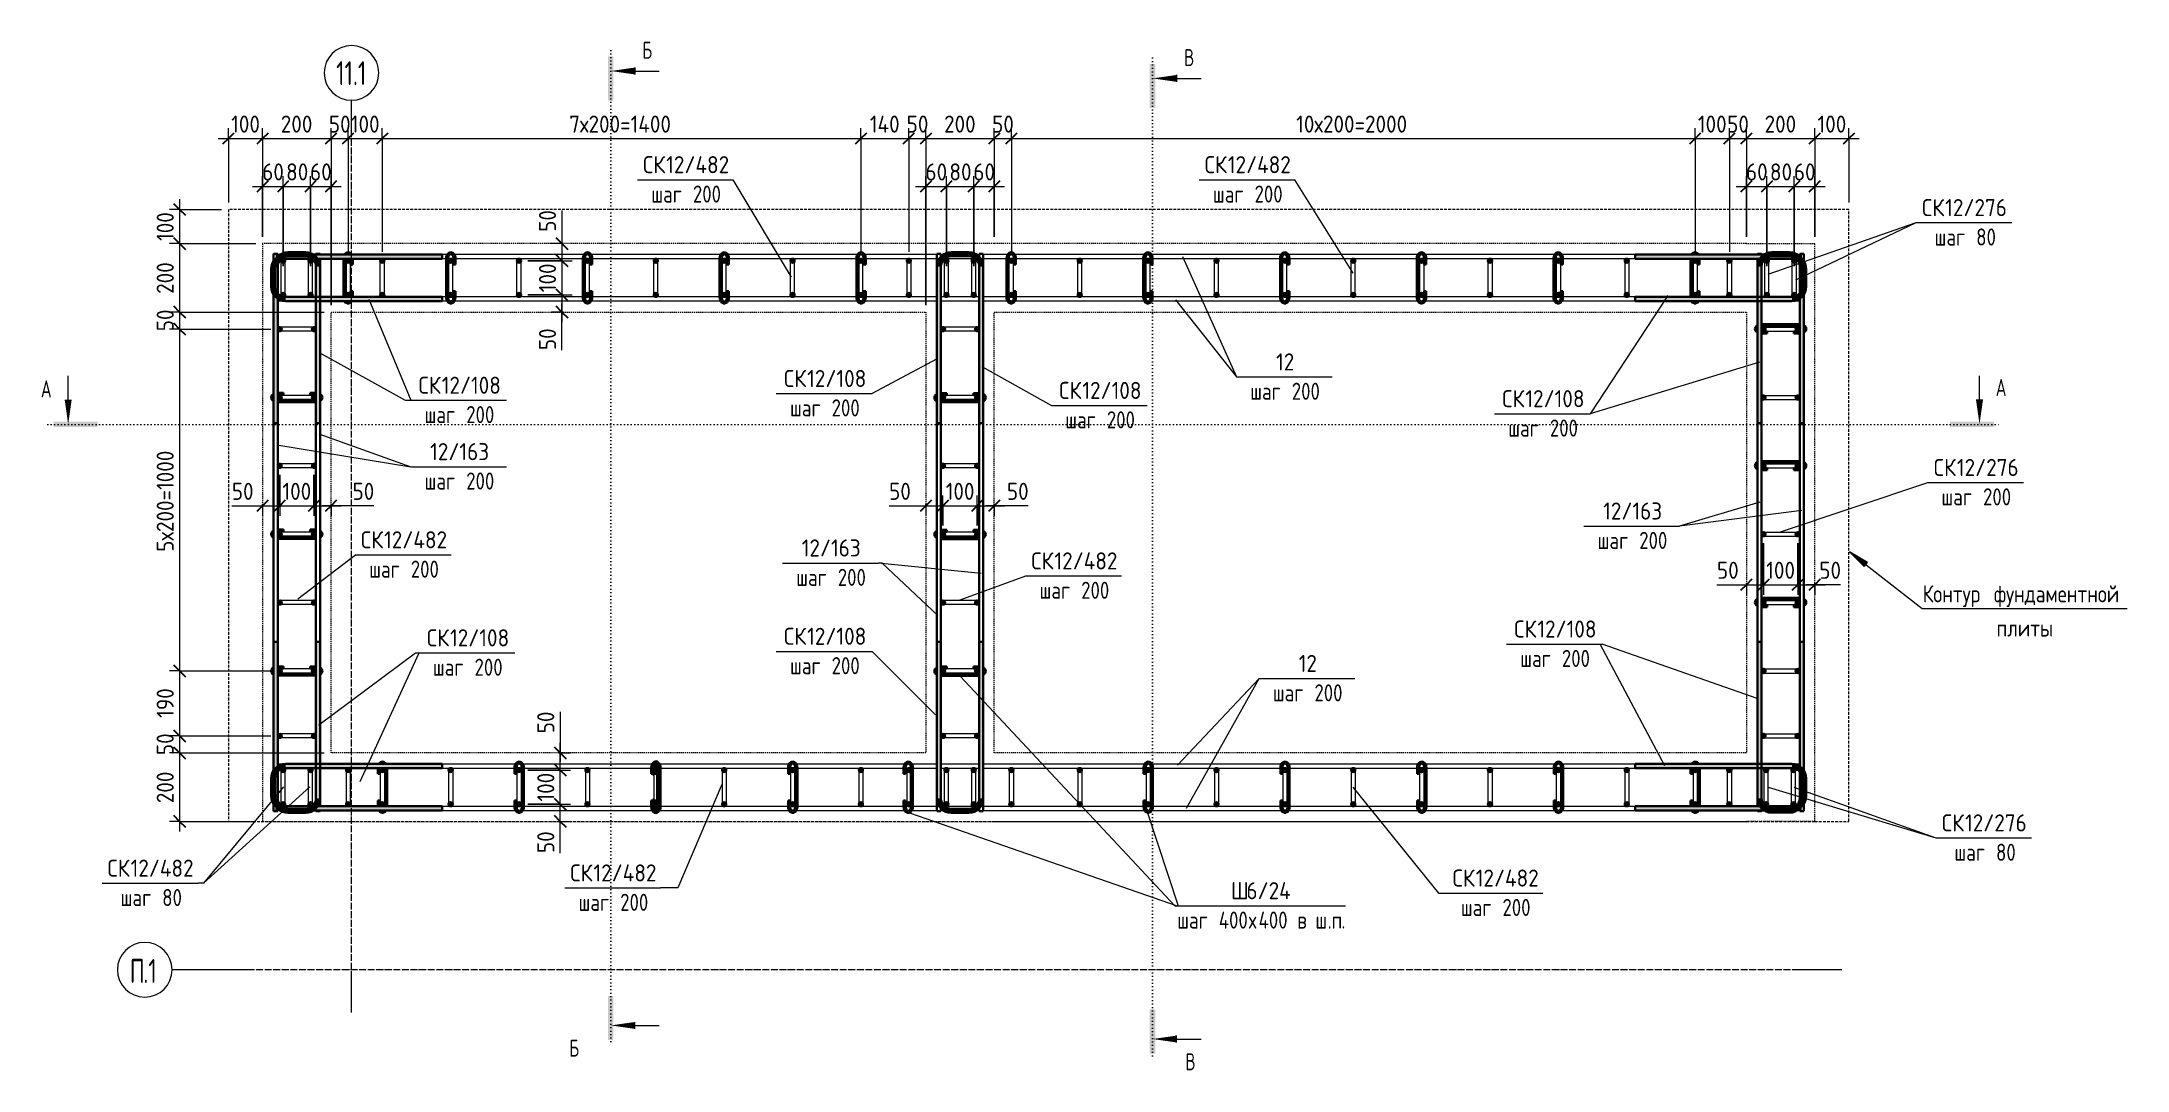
# Model space of a CAD drawing. Header units: millimetres. Extents: x 29094 to 49369, y -2577 to 78616.
# Drawn here: x 29094 to 35194, y 75607 to 78616 of the extents above.
import ezdxf

# ---------------------------------------------------------------- set-up
doc = ezdxf.new("R2010")
doc.units = ezdxf.units.MM
for name, pattern in [('01 Штриховая _4 мм_', [6, 3.5, -2.5]), ('01 Штриховая _8 мм_', [12, 8, -4]), ('02 Штрихпунктирная _20 мм_', [25, 20, -2.5, 0, -2.5]), ('04 Пунктир 10мм', [10, 0, -10])]:
    doc.linetypes.add(name, pattern=pattern)
for name, color, linetype, lineweight in [('AA_Dim', 7, 'Continuous', 9), ('AA_Dim-20', 7, 'Continuous', 9), ('AA_Razrez', 7, 'Continuous', 9), ('AA_Vinoska', 7, 'Continuous', 9), ('KR_Armatura', 7, 'Continuous', 20), ('KR_Armatura_Tonkie', 7, 'Continuous', 20), ('Оси', 7, 'Continuous', 9)]:
    doc.layers.add(name, color=color, linetype=linetype, lineweight=lineweight)
doc.layers.add('AF_Stena_Опалубка', color=7, linetype='Continuous', lineweight=20, true_color=0x0063c6)
doc.layers.add('KR_Fundament', color=7, linetype='Continuous', lineweight=20, true_color=0x804000)
doc.styles.add('GOST Common', font='GOST_Common.ttf', dxfattribs={"width": 0.85, "height": 50})
doc.styles.add('ISOCPEUR', font='isocpeur.TTF', dxfattribs={"width": 0.7, "height": 70})
doc.styles.add('ISOCPEUR_1', font='isocpeur.TTF', dxfattribs={"width": 0.7, "height": 50})
doc.styles.add('ISOCPEUR_2', font='isocpeur.TTF', dxfattribs={"width": 0.9, "height": 50})
doc.styles.add('ISOCPEUR_3', font='isocpeur.TTF', dxfattribs={"width": 0.8, "height": 50})
doc.dimstyles.new('00_Точн_3_знака__прозр_', dxfattribs={"dimscale": 304.8, "dimtxt": 50.137748, "dimasz": 0.111549, "dimexe": 0.098425, "dimexo": 0.065617, "dimgap": 0.006562, "dimtad": 1, "dimdec": 3, "dimrnd": 0.001, "dimdsep": 46, "dimtxsty": 'ISOCPEUR_2', "dimblk1": 'OBLIQUE', "dimblk2": 'OBLIQUE', "dimsah": 1, "dimcen": 0.09, "dimdle": 0.098425, "dimazin": 0, "dimtfac": 1, "dimtdec": 4, "dimtix": 1, "dimtmove": 0, "dimatfit": 3, "dimfxl": 1, "dimtvp": 1, "dimtolj": 1, "dimtzin": 0, "dimlwd": 18, "dimlwe": 18, "dimarcsym": 2})
doc.dimstyles.new('00_Точн_3_знака__прозр__1', dxfattribs={"dimscale": 304.8, "dimtxt": 50.137748, "dimasz": 0.111549, "dimexe": 0.098425, "dimexo": 0.065617, "dimgap": 0.006562, "dimtad": 1, "dimdec": 3, "dimrnd": 0.001, "dimdsep": 46, "dimtxsty": 'ISOCPEUR_2', "dimblk1": 'OBLIQUE', "dimblk2": 'OBLIQUE', "dimsah": 1, "dimcen": 0.09, "dimdle": 0.098425, "dimazin": 0, "dimtfac": 1, "dimtdec": 4, "dimtix": 1, "dimtmove": 1, "dimatfit": 3, "dimfxl": 1, "dimtvp": 1, "dimtolj": 1, "dimtzin": 0, "dimlwd": 18, "dimlwe": 18, "dimarcsym": 2})

msp = doc.modelspace()

# ---------------------------------------------------------------- texts
at = {"layer": 'AA_Razrez', "char_height": 50, "attachment_point": 1, "style": 'ISOCPEUR_1'}
for s, insert, width in [('\\fISOCPEUR|b0|i0|c204|p34|;\\W.7;Б', (30850.7741, 78615.9741), 33.670875), ('\\fISOCPEUR|b0|i0|c204|p34|;\\W.7;В', (32435.4065, 78594.3347), 33.670875), ('\\fISOCPEUR|b0|i0|c204|p34|;\\W.7;А', (29091.3902, 77625.3809), 38.160325), ('\\fISOCPEUR|b0|i0|c204|p34|;\\W.7;А', (34809.254, 77629.2157), 38.160325), ('\\fISOCPEUR|b0|i0|c204|p34|;\\W.7;Б', (30637.109, 75696.5078), 33.670875), ('\\fISOCPEUR|b0|i0|c204|p34|;\\W.7;В', (32439.2414, 75656.7891), 33.670875)]:
    msp.add_mtext(s, dxfattribs=dict(at, insert=insert, width=width))
at = {"layer": 'AA_Vinoska', "char_height": 50, "attachment_point": 1}
for s, insert, width, style in [('СК', (30852.6273, 78281.0717), 82.253137, 'ISOCPEUR_2'), ('12/482', (30920.4929, 78281.0717), 226.556887, 'ISOCPEUR_2'), ('СК', (32495.4051, 78281.0717), 82.253137, 'ISOCPEUR_2'), ('12/482', (32563.2707, 78281.0717), 226.556887, 'ISOCPEUR_2'), ('шаг', (30876.8473, 78195.0906), 116.7257, 'ISOCPEUR_3'), (' 200', (30973.1556, 78195.0906), 133.4008, 'ISOCPEUR_3'), ('шаг', (32519.6251, 78195.0906), 116.7257, 'ISOCPEUR_3'), (' 200', (32615.9334, 78195.0906), 133.4008, 'ISOCPEUR_3'), ('СК', (34593.6292, 78155.4818), 82.253137, 'ISOCPEUR_2'), ('СК', (34593.6292, 78155.4818), 82.253137, 'ISOCPEUR_2'), ('12/276', (34661.4949, 78155.4818), 222.227775, 'ISOCPEUR_2'), ('12/276', (34661.4949, 78155.4818), 222.227775, 'ISOCPEUR_2'), ('шаг', (34630.4592, 78069.5008), 116.7257, 'ISOCPEUR_3'), ('шаг', (34630.4592, 78069.5008), 116.7257, 'ISOCPEUR_3'), (' 80', (34726.7676, 78069.5008), 98.7679, 'ISOCPEUR_3'), (' 80', (34726.7676, 78069.5008), 98.7679, 'ISOCPEUR_3'), ('СК', (31264.8638, 77655.5395), 82.253137, 'ISOCPEUR_2'), ('12/108', (31332.7295, 77655.5395), 210.683475, 'ISOCPEUR_2'), ('12', (32704.3126, 77704.1827), 66.379725, 'ISOCPEUR_2'), ('СК', (30196.0052, 77635.8741), 82.253137, 'ISOCPEUR_2'), ('12/108', (30263.8708, 77635.8741), 210.683475, 'ISOCPEUR_2'), ('СК', (32069.8567, 77620.7196), 82.253137, 'ISOCPEUR_2'), ('12/108', (32137.7223, 77620.7196), 210.683475, 'ISOCPEUR_2'), ('шаг', (32628.5426, 77618.2016), 116.7257, 'ISOCPEUR_3'), (' 200', (32724.8509, 77618.2016), 133.4008, 'ISOCPEUR_3'), ('СК', (33365.6129, 77596.5253), 82.253137, 'ISOCPEUR_2'), ('12/108', (33433.4785, 77596.5253), 210.683475, 'ISOCPEUR_2'), ('шаг', (30213.7452, 77549.893), 116.7257, 'ISOCPEUR_3'), (' 200', (30310.0535, 77549.893), 133.4008, 'ISOCPEUR_3'), ('шаг', (31282.6038, 77569.5584), 116.7257, 'ISOCPEUR_3'), (' 200', (31378.9122, 77569.5584), 133.4008, 'ISOCPEUR_3'), (' 200', (32183.9051, 77534.7385), 133.4008, 'ISOCPEUR_3'), ('шаг', (32087.5967, 77534.7385), 116.7257, 'ISOCPEUR_3'), ('шаг', (33383.3529, 77510.5443), 116.7257, 'ISOCPEUR_3'), (' 200', (33479.6612, 77510.5443), 133.4008, 'ISOCPEUR_3'), ('12/163', (30230.0252, 77441.6375), 210.683475, 'ISOCPEUR_2'), (' 200', (30310.0535, 77355.6564), 133.4008, 'ISOCPEUR_3'), ('СК', (34627.8857, 77395.2753), 82.253137, 'ISOCPEUR_2'), ('12/276', (34695.7513, 77395.2753), 222.227775, 'ISOCPEUR_2'), ('шаг', (30213.7452, 77355.6564), 116.7257, 'ISOCPEUR_3'), ('шаг', (34650.3957, 77309.2943), 116.7257, 'ISOCPEUR_3'), (' 200', (34746.704, 77309.2943), 133.4008, 'ISOCPEUR_3'), ('12/163', (33661.0835, 77267.8785), 210.683475, 'ISOCPEUR_2'), ('СК', (30027.4367, 77183.7379), 82.253137, 'ISOCPEUR_2'), ('12/482', (30095.3024, 77183.7379), 226.556887, 'ISOCPEUR_2'), (' 200', (33741.1119, 77181.8974), 133.4008, 'ISOCPEUR_3'), ('12/163', (31316.9021, 77159.8141), 210.683475, 'ISOCPEUR_2'), ('СК', (31988.2686, 77121.9864), 82.253137, 'ISOCPEUR_2'), ('12/482', (32056.1343, 77121.9864), 226.556887, 'ISOCPEUR_2'), ('шаг', (33644.8035, 77181.8974), 116.7257, 'ISOCPEUR_3'), ('шаг', (30051.6567, 77097.7569), 116.7257, 'ISOCPEUR_3'), (' 200', (30147.9651, 77097.7569), 133.4008, 'ISOCPEUR_3'), ('шаг', (31300.6221, 77073.833), 116.7257, 'ISOCPEUR_3'), (' 200', (31396.9305, 77073.833), 133.4008, 'ISOCPEUR_3'), ('шаг', (32012.4886, 77036.0054), 116.7257, 'ISOCPEUR_3'), (' 200', (32108.797, 77036.0054), 133.4008, 'ISOCPEUR_3'), ('Контур', (34595.7393, 77025.5952), 234.413425, 'GOST Common'), ('\\fGOST Common|b0|i0|c204|p34|;\\W.85; ', (34789.1497, 77025.5952), 17.717294, 'GOST Common'), ('фундаментной', (34803.7679, 77025.5952), 468.82685, 'GOST Common'), ('СК', (30220.3518, 76896.9186), 82.253137, 'ISOCPEUR_2'), ('12/108', (30288.2175, 76896.9186), 210.683475, 'ISOCPEUR_2'), ('СК', (31264.8638, 76901.4126), 82.253137, 'ISOCPEUR_2'), ('12/108', (31332.7295, 76901.4126), 210.683475, 'ISOCPEUR_2'), ('СК', (33400.7321, 76922.6457), 82.253137, 'ISOCPEUR_2'), ('12/108', (33468.5977, 76922.6457), 210.683475, 'ISOCPEUR_2'), ('плиты', (34811.6393, 76925.5952), 197.615969, 'GOST Common'), (' 200', (30334.4002, 76810.9376), 133.4008, 'ISOCPEUR_3'), (' 200', (31378.9122, 76815.4316), 133.4008, 'ISOCPEUR_3'), ('12', (32770.5048, 76822.0207), 66.379725, 'ISOCPEUR_2'), ('шаг', (33418.4721, 76836.6647), 116.7257, 'ISOCPEUR_3'), (' 200', (33514.7805, 76836.6647), 133.4008, 'ISOCPEUR_3'), ('шаг', (30238.0918, 76810.9376), 116.7257, 'ISOCPEUR_3'), ('шаг', (31282.6038, 76815.4316), 116.7257, 'ISOCPEUR_3'), ('шаг', (32694.7348, 76736.0397), 116.7257, 'ISOCPEUR_3'), (' 200', (32791.0431, 76736.0397), 133.4008, 'ISOCPEUR_3'), ('СК', (34651.5625, 76355.5466), 82.253137, 'ISOCPEUR_2'), ('СК', (34651.5625, 76355.5466), 82.253137, 'ISOCPEUR_2'), ('12/276', (34719.4281, 76355.5466), 222.227775, 'ISOCPEUR_2'), ('12/276', (34719.4281, 76355.5466), 222.227775, 'ISOCPEUR_2'), ('шаг', (34688.3925, 76269.5655), 116.7257, 'ISOCPEUR_3'), ('шаг', (34688.3925, 76269.5655), 116.7257, 'ISOCPEUR_3'), (' 80', (34784.7008, 76269.5655), 98.7679, 'ISOCPEUR_3'), (' 80', (34784.7008, 76269.5655), 98.7679, 'ISOCPEUR_3'), ('СК', (29286.1401, 76223.1304), 82.253137, 'ISOCPEUR_2'), ('СК', (29286.1401, 76223.1304), 82.253137, 'ISOCPEUR_2'), ('12/482', (29354.0057, 76223.1304), 226.556887, 'ISOCPEUR_2'), ('12/482', (29354.0057, 76223.1304), 226.556887, 'ISOCPEUR_2'), ('СК', (30639.8839, 76209.164), 82.253137, 'ISOCPEUR_2'), ('12/482', (30707.7495, 76209.164), 226.556887, 'ISOCPEUR_2'), ('СК', (33220.4768, 76194.1559), 82.253137, 'ISOCPEUR_2'), ('12/482', (33288.3424, 76194.1559), 226.556887, 'ISOCPEUR_2'), (' 80', (29420.9884, 76137.1493), 98.7679, 'ISOCPEUR_3'), (' 80', (29420.9884, 76137.1493), 98.7679, 'ISOCPEUR_3'), ('\\fISOCPEUR|b0|i0|c204|p34|;\\W.9;Ш', (32572.3277, 76157.186), 54.835425, 'ISOCPEUR_2'), ('\\fISOCPEUR|b0|i0|c204|p34|;\\W.9;Ш', (32572.3277, 76157.186), 54.835425, 'ISOCPEUR_2'), ('\\fISOCPEUR|b0|i0|c204|p34|;\\W.9;Ш', (32572.3277, 76157.186), 54.835425, 'ISOCPEUR_2'), ('6/24', (32617.5714, 76157.186), 160.177163, 'ISOCPEUR_2'), ('6/24', (32617.5714, 76157.186), 160.177163, 'ISOCPEUR_2'), ('6/24', (32617.5714, 76157.186), 160.177163, 'ISOCPEUR_2'), ('шаг', (29324.6801, 76137.1493), 116.7257, 'ISOCPEUR_3'), ('шаг', (29324.6801, 76137.1493), 116.7257, 'ISOCPEUR_3'), ('шаг', (30664.1039, 76123.1829), 116.7257, 'ISOCPEUR_3'), (' 200', (30760.4122, 76123.1829), 133.4008, 'ISOCPEUR_3'), (' 400', (32511.276, 76071.205), 137.2489, 'ISOCPEUR_3'), (' 400', (32511.276, 76071.205), 137.2489, 'ISOCPEUR_3'), (' 400', (32511.276, 76071.205), 137.2489, 'ISOCPEUR_3'), ('400 ', (32653.0927, 76071.205), 137.2489, 'ISOCPEUR_3'), ('400 ', (32653.0927, 76071.205), 137.2489, 'ISOCPEUR_3'), ('400 ', (32653.0927, 76071.205), 137.2489, 'ISOCPEUR_3'), ('\\fISOCPEUR|b0|i0|c204|p34|;\\W.8; ', (32794.9093, 76071.205), 29.5021, 'ISOCPEUR_3'), ('\\fISOCPEUR|b0|i0|c204|p34|;\\W.8; ', (32794.9093, 76071.205), 29.5021, 'ISOCPEUR_3'), ('\\fISOCPEUR|b0|i0|c204|p34|;\\W.8; ', (32794.9093, 76071.205), 29.5021, 'ISOCPEUR_3'), ('шаг', (33244.6968, 76108.1748), 116.7257, 'ISOCPEUR_3'), (' 200', (33341.0051, 76108.1748), 133.4008, 'ISOCPEUR_3'), ('шаг', (32414.9677, 76071.205), 116.7257, 'ISOCPEUR_3'), ('шаг', (32414.9677, 76071.205), 116.7257, 'ISOCPEUR_3'), ('шаг', (32414.9677, 76071.205), 116.7257, 'ISOCPEUR_3'), ('\\fISOCPEUR|b0|i0|c204|p34|;\\W.8;х', (32624.5177, 76071.205), 34.6329, 'ISOCPEUR_3'), ('\\fISOCPEUR|b0|i0|c204|p34|;\\W.8;х', (32624.5177, 76071.205), 34.6329, 'ISOCPEUR_3'), ('\\fISOCPEUR|b0|i0|c204|p34|;\\W.8;х', (32624.5177, 76071.205), 34.6329, 'ISOCPEUR_3'), ('\\fISOCPEUR|b0|i0|c204|p34|;\\W.8;в', (32766.3343, 76071.205), 34.6329, 'ISOCPEUR_3'), ('\\fISOCPEUR|b0|i0|c204|p34|;\\W.8;в', (32766.3343, 76071.205), 34.6329, 'ISOCPEUR_3'), ('\\fISOCPEUR|b0|i0|c204|p34|;\\W.8;в', (32766.3343, 76071.205), 34.6329, 'ISOCPEUR_3'), ('\\fISOCPEUR|b0|i0|c204|p34|;\\W.8;ш', (32819.251, 76071.205), 43.6118, 'ISOCPEUR_3'), ('\\fISOCPEUR|b0|i0|c204|p34|;\\W.8;ш', (32819.251, 76071.205), 43.6118, 'ISOCPEUR_3'), ('\\fISOCPEUR|b0|i0|c204|p34|;\\W.8;ш', (32819.251, 76071.205), 43.6118, 'ISOCPEUR_3'), ('\\fISOCPEUR|b0|i0|c204|p34|;\\W.8;.', (32855.2343, 76071.205), 14.1097, 'ISOCPEUR_3'), ('\\fISOCPEUR|b0|i0|c204|p34|;\\W.8;.', (32855.2343, 76071.205), 14.1097, 'ISOCPEUR_3'), ('\\fISOCPEUR|b0|i0|c204|p34|;\\W.8;.', (32855.2343, 76071.205), 14.1097, 'ISOCPEUR_3'), ('\\fISOCPEUR|b0|i0|c204|p34|;\\W.8;п', (32866.876, 76071.205), 34.6329, 'ISOCPEUR_3'), ('\\fISOCPEUR|b0|i0|c204|p34|;\\W.8;п', (32866.876, 76071.205), 34.6329, 'ISOCPEUR_3'), ('\\fISOCPEUR|b0|i0|c204|p34|;\\W.8;п', (32866.876, 76071.205), 34.6329, 'ISOCPEUR_3'), ('\\fISOCPEUR|b0|i0|c204|p34|;\\W.8;.', (32895.451, 76071.205), 14.1097, 'ISOCPEUR_3'), ('\\fISOCPEUR|b0|i0|c204|p34|;\\W.8;.', (32895.451, 76071.205), 14.1097, 'ISOCPEUR_3'), ('\\fISOCPEUR|b0|i0|c204|p34|;\\W.8;.', (32895.451, 76071.205), 14.1097, 'ISOCPEUR_3')]:
    msp.add_mtext(s, dxfattribs=dict(at, insert=insert, width=width, style=style))
at = {"layer": 'Оси', "char_height": 70, "attachment_point": 1, "style": 'ISOCPEUR'}
for s, insert, width in [('11.1', (29955.1655, 78558.8513), 108.869162), ('\\fISOCPEUR|b0|i0|c204|p34|;\\W.7;П', (29351.527, 75932.3992), 48.261587), ('.1', (29391.3468, 75932.3992), 48.261587)]:
    msp.add_mtext(s, dxfattribs=dict(at, insert=insert, width=width))

# ---------------------------------------------------------------- blocks, each defined once
blk = doc.blocks.new('261_Шпилька массив _НесАрм_РабПлоск_ - 6 А240-3793642-План армирования стен')
at = {"layer": 'KR_Armatura_Tonkie', "color": 7, "lineweight": 35, "true_color": 0xffffff}
for p, q in [((68.1, 6.4), (40.4, 6.4)), ((40.4, 0.4), (68.1, 0.4)), ((68.1, 5.5), (68.1, 1.3)), ((68.1, 1.3), (68.1, 1.3)), ((168.4, 6.4), (140.7, 6.4)), ((140.7, 1.3), (140.7, 5.5)), ((140.7, 1.3), (140.7, 1.3)), ((140.7, 0.4), (168.4, 0.4)), ((168.4, -6.4), (40.4, -6.4)), ((40.4, -12.4), (168.4, -12.4))]:
    blk.add_line(p, q, dxfattribs=at)
at = {"layer": 'KR_Armatura_Tonkie', "color": 7, "lineweight": 35, "true_color": 0xffffff, "flags": 128}
for points in [[(40.4, 6.4), (33.9, 4.9), (29.7, 1.3), (28.4, -3)], [(34.4, -3), (35.4, -1.2), (39.1, 0.3), (40.4, 0.4)], [(180.4, -3), (178.6, 2), (173.7, 5.4), (168.4, 6.4)], [(168.4, 0.4), (172.6, -0.7), (174.3, -2.6), (174.4, -3)], [(28.4, -3), (30.2, -8), (35, -11.4), (40.4, -12.4)], [(40.4, -6.4), (36.2, -5.3), (34.4, -3.4), (34.4, -3)], [(168.4, -12.4), (174.8, -10.9), (179.1, -7.2), (180.4, -3)], [(174.4, -3), (173.4, -4.8), (169.6, -6.3), (168.4, -6.4)]]:
    blk.add_lwpolyline(points, dxfattribs=at)
blk = doc.blocks.new('Ось сетки - d_4мм-2765513-План армирования стен')
at = {"layer": 'Оси', "color": 12, "true_color": 0xc80000}
for start, end in [(360, 180), (360, 180), (180, 360), (180, 360)]:
    blk.add_arc((0, 0), 4, start, end, dxfattribs=at)
blk = doc.blocks.new('Разрез - Номер узла_ сзади-394133-План армирования стен')
at = {"layer": 'AA_Razrez'}
for points in [[(7.33, 0.4), (7.33, -0.39), (0.87, -0.39), (0.87, 0.4)], [(3.5, -3.53), (2.5, -3.53), (3, 0)]]:
    blk.add_hatch(color=256, dxfattribs=at).paths.add_polyline_path(points)
for p, q in [((3, -3), (3, -7.1)), ((2.5, -3.53), (3.5, -3.53))]:
    blk.add_line(p, q, dxfattribs=at)
blk = doc.blocks.new('Разрез - Номер узла_ спереди-394134-План армирования стен')
at = {"layer": 'AA_Razrez'}
for points in [[(7.33, 0.4), (7.33, -0.39), (0.87, -0.39), (0.87, 0.4)], [(3.5, -3.53), (2.5, -3.53), (3, 0)]]:
    blk.add_hatch(color=256, dxfattribs=at).paths.add_polyline_path(points)
for p, q in [((3, -3), (3, -7.1)), ((2.5, -3.53), (3.5, -3.53))]:
    blk.add_line(p, q, dxfattribs=at)
blk = doc.blocks.new('DIMBLOCK1-План армирования стен')
at = {"layer": 'AA_Dim-20', "color": 30, "lineweight": 18, "true_color": 0xff8000, "transparency": 16777216}
for p, q in [((29610.1, 78332.6), (29740.1, 78332.6)), ((29640.1, 78332.6), (29640.1, 78362.6)), ((29640.1, 78332.6), (29640.1, 78145)), ((29740.1, 78332.6), (29740.1, 78362.6)), ((29740.1, 78332.6), (29740.1, 78045)), ((29940.1, 78332.6), (29940.1, 78362.6)), ((29940.1, 78332.6), (29940.1, 77845))]:
    blk.add_line(p, q, dxfattribs=at)
at = {"layer": 'AA_Dim-20', "color": 30, "lineweight": 30, "true_color": 0xff8000, "transparency": 16777216}
for p, q in [((29640.1, 78332.6), (29623.1, 78315.6)), ((29640.1, 78332.6), (29657.1, 78349.6)), ((29740.1, 78332.6), (29723.1, 78315.6)), ((29740.1, 78332.6), (29757.1, 78349.6)), ((29940.1, 78332.6), (29923.1, 78315.6)), ((29940.1, 78332.6), (29957.1, 78349.6))]:
    blk.add_line(p, q, dxfattribs=at)
at = {"layer": 'AA_Dim-20', "color": 0, "lineweight": 18, "transparency": 16777216, "insert": (29648, 78399.8), "char_height": 50, "width": 101.032, "attachment_point": 1, "line_spacing_factor": 1.135194, "style": 'ISOCPEUR_2'}
blk.add_mtext('100', dxfattribs=at)
blk = doc.blocks.new('_None')
blk = doc.blocks.new('DIMBLOCK2-План армирования стен')
at = {"layer": 'AA_Dim-20', "color": 30, "lineweight": 30, "true_color": 0xff8000, "transparency": 16777216}
for p, q in [((29740.1, 78332.6), (29723.1, 78315.6)), ((29740.1, 78332.6), (29757.1, 78349.6)), ((29940.1, 78332.6), (29923.1, 78315.6)), ((29940.1, 78332.6), (29957.1, 78349.6)), ((29990.1, 78332.6), (29973.1, 78315.6)), ((29990.1, 78332.6), (30007.1, 78349.6))]:
    blk.add_line(p, q, dxfattribs=at)
at = {"layer": 'AA_Dim-20', "color": 30, "lineweight": 18, "true_color": 0xff8000, "transparency": 16777216}
for p, q in [((29740.1, 78332.6), (29740.1, 78362.6)), ((29740.1, 78332.6), (29940.1, 78332.6)), ((29740.1, 78332.6), (29740.1, 78045)), ((29940.1, 78332.6), (29940.1, 78362.6)), ((29940.1, 78332.6), (29940.1, 77845)), ((29990.1, 78332.6), (29990.1, 78362.6)), ((29990.1, 78332.6), (29990.1, 78001))]:
    blk.add_line(p, q, dxfattribs=at)
at = {"layer": 'AA_Dim-20', "color": 0, "lineweight": 18, "transparency": 16777216, "insert": (29793.2, 78399.8), "char_height": 50, "width": 112.384, "attachment_point": 1, "line_spacing_factor": 1.135194, "style": 'ISOCPEUR_2'}
blk.add_mtext('200', dxfattribs=at)
blk = doc.blocks.new('DIMBLOCK3-План армирования стен')
at = {"layer": 'AA_Dim-20', "color": 30, "lineweight": 30, "true_color": 0xff8000, "transparency": 16777216}
for p, q in [((29940.1, 78332.6), (29923.1, 78315.6)), ((29940.1, 78332.6), (29957.1, 78349.6)), ((29990.1, 78332.6), (29973.1, 78315.6)), ((29990.1, 78332.6), (30007.1, 78349.6)), ((30090.1, 78332.6), (30073.1, 78315.6)), ((30090.1, 78332.6), (30107.1, 78349.6))]:
    blk.add_line(p, q, dxfattribs=at)
at = {"layer": 'AA_Dim-20', "color": 30, "lineweight": 18, "true_color": 0xff8000, "transparency": 16777216}
for p, q in [((29940.1, 78332.6), (29940.1, 78362.6)), ((29940.1, 78332.6), (29990.1, 78332.6)), ((29940.1, 78332.6), (29940.1, 77845)), ((29990.1, 78332.6), (29990.1, 78362.6)), ((29990.1, 78332.6), (29990.1, 78001)), ((30090.1, 78332.6), (30090.1, 78362.6)), ((30090.1, 78332.6), (30090.1, 78001))]:
    blk.add_line(p, q, dxfattribs=at)
at = {"layer": 'AA_Dim-20', "color": 0, "lineweight": 18, "transparency": 16777216, "insert": (29933.8, 78399.8), "char_height": 50, "width": 74.923, "attachment_point": 1, "line_spacing_factor": 1.135194, "style": 'ISOCPEUR_2'}
blk.add_mtext('50', dxfattribs=at)
blk = doc.blocks.new('DIMBLOCK4-План армирования стен')
at = {"layer": 'AA_Dim-20', "color": 30, "lineweight": 30, "true_color": 0xff8000, "transparency": 16777216}
for p, q in [((29990.1, 78332.6), (29973.1, 78315.6)), ((29990.1, 78332.6), (30007.1, 78349.6)), ((30090.1, 78332.6), (30073.1, 78315.6)), ((30090.1, 78332.6), (30107.1, 78349.6))]:
    blk.add_line(p, q, dxfattribs=at)
at = {"layer": 'AA_Dim-20', "color": 30, "lineweight": 18, "true_color": 0xff8000, "transparency": 16777216}
for p, q in [((29990.1, 78332.6), (29990.1, 78362.6)), ((29990.1, 78332.6), (30090.1, 78332.6)), ((29990.1, 78332.6), (29990.1, 78001)), ((30090.1, 78332.6), (30090.1, 78362.6)), ((30090.1, 78332.6), (30090.1, 78001))]:
    blk.add_line(p, q, dxfattribs=at)
at = {"layer": 'AA_Dim-20', "color": 0, "lineweight": 18, "transparency": 16777216, "insert": (29998, 78399.8), "char_height": 50, "width": 101.032, "attachment_point": 1, "line_spacing_factor": 1.135194, "style": 'ISOCPEUR_2'}
blk.add_mtext('100', dxfattribs=at)
blk = doc.blocks.new('DIMBLOCK5-План армирования стен')
at = {"layer": 'AA_Dim-20', "color": 30, "lineweight": 30, "true_color": 0xff8000, "transparency": 16777216}
for p, q in [((30090.1, 78332.6), (30073.1, 78315.6)), ((30090.1, 78332.6), (30107.1, 78349.6)), ((31490.1, 78332.6), (31473.1, 78315.6)), ((31490.1, 78332.6), (31507.1, 78349.6)), ((31630.1, 78332.6), (31613.1, 78315.6)), ((31630.1, 78332.6), (31647.1, 78349.6))]:
    blk.add_line(p, q, dxfattribs=at)
at = {"layer": 'AA_Dim-20', "color": 30, "lineweight": 18, "true_color": 0xff8000, "transparency": 16777216}
for p, q in [((30090.1, 78332.6), (30090.1, 78362.6)), ((30090.1, 78332.6), (31490.1, 78332.6)), ((30090.1, 78332.6), (30090.1, 78001)), ((31490.1, 78332.6), (31490.1, 78362.6)), ((31490.1, 78332.6), (31490.1, 78001)), ((31630.1, 78332.6), (31630.1, 78362.6)), ((31630.1, 78332.6), (31630.1, 78001))]:
    blk.add_line(p, q, dxfattribs=at)
at = {"layer": 'AA_Dim-20', "color": 0, "lineweight": 18, "transparency": 16777216, "insert": (30636.8, 78399.8), "char_height": 50, "width": 367.803, "attachment_point": 1, "line_spacing_factor": 1.135194, "style": 'ISOCPEUR_2'}
blk.add_mtext('7х200=1400', dxfattribs=at)
blk = doc.blocks.new('DIMBLOCK6-План армирования стен')
at = {"layer": 'AA_Dim-20', "color": 30, "lineweight": 30, "true_color": 0xff8000, "transparency": 16777216}
for p, q in [((31490.1, 78332.6), (31473.1, 78315.6)), ((31490.1, 78332.6), (31507.1, 78349.6)), ((31630.1, 78332.6), (31613.1, 78315.6)), ((31630.1, 78332.6), (31647.1, 78349.6)), ((31680.1, 78332.6), (31663.1, 78315.6)), ((31680.1, 78332.6), (31697.1, 78349.6))]:
    blk.add_line(p, q, dxfattribs=at)
at = {"layer": 'AA_Dim-20', "color": 30, "lineweight": 18, "true_color": 0xff8000, "transparency": 16777216}
for p, q in [((31490.1, 78332.6), (31490.1, 78362.6)), ((31490.1, 78332.6), (31630.1, 78332.6)), ((31490.1, 78332.6), (31490.1, 78001)), ((31630.1, 78332.6), (31630.1, 78362.6)), ((31630.1, 78332.6), (31630.1, 78001)), ((31680.1, 78332.6), (31680.1, 78362.6)), ((31680.1, 78332.6), (31680.1, 77845))]:
    blk.add_line(p, q, dxfattribs=at)
at = {"layer": 'AA_Dim-20', "color": 0, "lineweight": 18, "transparency": 16777216, "insert": (31516.1, 78399.8), "char_height": 50, "width": 105.573, "attachment_point": 1, "line_spacing_factor": 1.135194, "style": 'ISOCPEUR_2'}
blk.add_mtext('140', dxfattribs=at)
blk = doc.blocks.new('DIMBLOCK7-План армирования стен')
at = {"layer": 'AA_Dim-20', "color": 30, "lineweight": 30, "true_color": 0xff8000, "transparency": 16777216}
for p, q in [((31630.1, 78332.6), (31613.1, 78315.6)), ((31630.1, 78332.6), (31647.1, 78349.6)), ((31680.1, 78332.6), (31663.1, 78315.6)), ((31680.1, 78332.6), (31697.1, 78349.6)), ((31880.1, 78332.6), (31863.1, 78315.6)), ((31880.1, 78332.6), (31897.1, 78349.6))]:
    blk.add_line(p, q, dxfattribs=at)
at = {"layer": 'AA_Dim-20', "color": 30, "lineweight": 18, "true_color": 0xff8000, "transparency": 16777216}
for p, q in [((31630.1, 78332.6), (31630.1, 78362.6)), ((31630.1, 78332.6), (31680.1, 78332.6)), ((31630.1, 78332.6), (31630.1, 78001)), ((31680.1, 78332.6), (31680.1, 78362.6)), ((31680.1, 78332.6), (31680.1, 77845)), ((31880.1, 78332.6), (31880.1, 78362.6)), ((31880.1, 78332.6), (31880.1, 78045))]:
    blk.add_line(p, q, dxfattribs=at)
at = {"layer": 'AA_Dim-20', "color": 0, "lineweight": 18, "transparency": 16777216, "insert": (31623.8, 78399.8), "char_height": 50, "width": 74.923, "attachment_point": 1, "line_spacing_factor": 1.135194, "style": 'ISOCPEUR_2'}
blk.add_mtext('50', dxfattribs=at)
blk = doc.blocks.new('DIMBLOCK8-План армирования стен')
at = {"layer": 'AA_Dim-20', "color": 30, "lineweight": 30, "true_color": 0xff8000, "transparency": 16777216}
for p, q in [((31680.1, 78332.6), (31663.1, 78315.6)), ((31680.1, 78332.6), (31697.1, 78349.6)), ((31880.1, 78332.6), (31863.1, 78315.6)), ((31880.1, 78332.6), (31897.1, 78349.6)), ((31930.1, 78332.6), (31913.1, 78315.6)), ((31930.1, 78332.6), (31947.1, 78349.6))]:
    blk.add_line(p, q, dxfattribs=at)
at = {"layer": 'AA_Dim-20', "color": 30, "lineweight": 18, "true_color": 0xff8000, "transparency": 16777216}
for p, q in [((31680.1, 78332.6), (31680.1, 78362.6)), ((31680.1, 78332.6), (31880.1, 78332.6)), ((31680.1, 78332.6), (31680.1, 77845)), ((31880.1, 78332.6), (31880.1, 78362.6)), ((31880.1, 78332.6), (31880.1, 78045)), ((31930.1, 78332.6), (31930.1, 78362.6)), ((31930.1, 78332.6), (31930.1, 78001))]:
    blk.add_line(p, q, dxfattribs=at)
at = {"layer": 'AA_Dim-20', "color": 0, "lineweight": 18, "transparency": 16777216, "insert": (31733.2, 78399.8), "char_height": 50, "width": 112.384, "attachment_point": 1, "line_spacing_factor": 1.135194, "style": 'ISOCPEUR_2'}
blk.add_mtext('200', dxfattribs=at)
blk = doc.blocks.new('DIMBLOCK9-План армирования стен')
at = {"layer": 'AA_Dim-20', "color": 30, "lineweight": 30, "true_color": 0xff8000, "transparency": 16777216}
for p, q in [((31880.1, 78332.6), (31863.1, 78315.6)), ((31880.1, 78332.6), (31897.1, 78349.6)), ((31930.1, 78332.6), (31913.1, 78315.6)), ((31930.1, 78332.6), (31947.1, 78349.6))]:
    blk.add_line(p, q, dxfattribs=at)
at = {"layer": 'AA_Dim-20', "color": 30, "lineweight": 18, "true_color": 0xff8000, "transparency": 16777216}
for p, q in [((31880.1, 78332.6), (31880.1, 78362.6)), ((31880.1, 78332.6), (31930.1, 78332.6)), ((31880.1, 78332.6), (31880.1, 78045)), ((31930.1, 78332.6), (31930.1, 78362.6)), ((31930.1, 78332.6), (31930.1, 78001))]:
    blk.add_line(p, q, dxfattribs=at)
at = {"layer": 'AA_Dim-20', "color": 0, "lineweight": 18, "transparency": 16777216, "insert": (31873.8, 78399.8), "char_height": 50, "width": 74.923, "attachment_point": 1, "line_spacing_factor": 1.135194, "style": 'ISOCPEUR_2'}
blk.add_mtext('50', dxfattribs=at)
blk = doc.blocks.new('DIMBLOCK10-План армирования стен')
at = {"layer": 'AA_Dim-20', "color": 30, "lineweight": 30, "true_color": 0xff8000, "transparency": 16777216}
for p, q in [((31930.1, 78332.6), (31913.1, 78315.6)), ((31930.1, 78332.6), (31947.1, 78349.6)), ((33930.1, 78332.6), (33913.1, 78315.6)), ((33930.1, 78332.6), (33947.1, 78349.6)), ((34030.1, 78332.6), (34013.1, 78315.6)), ((34030.1, 78332.6), (34047.1, 78349.6))]:
    blk.add_line(p, q, dxfattribs=at)
at = {"layer": 'AA_Dim-20', "color": 30, "lineweight": 18, "true_color": 0xff8000, "transparency": 16777216}
for p, q in [((31930.1, 78332.6), (31930.1, 78362.6)), ((31930.1, 78332.6), (33930.1, 78332.6)), ((31930.1, 78332.6), (31930.1, 78001)), ((33930.1, 78332.6), (33930.1, 78362.6)), ((33930.1, 78332.6), (33930.1, 78001)), ((34030.1, 78332.6), (34030.1, 78362.6)), ((34030.1, 78332.6), (34030.1, 78001))]:
    blk.add_line(p, q, dxfattribs=at)
at = {"layer": 'AA_Dim-20', "color": 0, "lineweight": 18, "transparency": 16777216, "insert": (32763.1, 78399.8), "char_height": 50, "width": 400.724, "attachment_point": 1, "line_spacing_factor": 1.135194, "style": 'ISOCPEUR_2'}
blk.add_mtext('10х200=2000', dxfattribs=at)
blk = doc.blocks.new('DIMBLOCK11-План армирования стен')
at = {"layer": 'AA_Dim-20', "color": 30, "lineweight": 30, "true_color": 0xff8000, "transparency": 16777216}
for p, q in [((33930.1, 78332.6), (33913.1, 78315.6)), ((33930.1, 78332.6), (33947.1, 78349.6)), ((34030.1, 78332.6), (34013.1, 78315.6)), ((34030.1, 78332.6), (34047.1, 78349.6)), ((34080.1, 78332.6), (34063.1, 78315.6)), ((34080.1, 78332.6), (34097.1, 78349.6))]:
    blk.add_line(p, q, dxfattribs=at)
at = {"layer": 'AA_Dim-20', "color": 30, "lineweight": 18, "true_color": 0xff8000, "transparency": 16777216}
for p, q in [((33930.1, 78332.6), (33930.1, 78362.6)), ((33930.1, 78332.6), (34030.1, 78332.6)), ((33930.1, 78332.6), (33930.1, 78001)), ((34030.1, 78332.6), (34030.1, 78362.6)), ((34030.1, 78332.6), (34030.1, 78001)), ((34080.1, 78332.6), (34080.1, 78362.6)), ((34080.1, 78332.6), (34080.1, 78044.5))]:
    blk.add_line(p, q, dxfattribs=at)
at = {"layer": 'AA_Dim-20', "color": 0, "lineweight": 18, "transparency": 16777216, "insert": (33938, 78399.8), "char_height": 50, "width": 101.032, "attachment_point": 1, "line_spacing_factor": 1.135194, "style": 'ISOCPEUR_2'}
blk.add_mtext('100', dxfattribs=at)
blk = doc.blocks.new('DIMBLOCK12-План армирования стен')
at = {"layer": 'AA_Dim-20', "color": 30, "lineweight": 30, "true_color": 0xff8000, "transparency": 16777216}
for p, q in [((34030.1, 78332.6), (34013.1, 78315.6)), ((34030.1, 78332.6), (34047.1, 78349.6)), ((34080.1, 78332.6), (34063.1, 78315.6)), ((34080.1, 78332.6), (34097.1, 78349.6)), ((34280.1, 78332.6), (34263.1, 78315.6)), ((34280.1, 78332.6), (34297.1, 78349.6))]:
    blk.add_line(p, q, dxfattribs=at)
at = {"layer": 'AA_Dim-20', "color": 30, "lineweight": 18, "true_color": 0xff8000, "transparency": 16777216}
for p, q in [((34030.1, 78332.6), (34030.1, 78362.6)), ((34030.1, 78332.6), (34080.1, 78332.6)), ((34030.1, 78332.6), (34030.1, 78001)), ((34080.1, 78332.6), (34080.1, 78362.6)), ((34080.1, 78332.6), (34080.1, 78044.5)), ((34280.1, 78332.6), (34280.1, 78362.6)), ((34280.1, 78332.6), (34280.1, 78044.5))]:
    blk.add_line(p, q, dxfattribs=at)
at = {"layer": 'AA_Dim-20', "color": 0, "lineweight": 18, "transparency": 16777216, "insert": (34023.8, 78399.8), "char_height": 50, "width": 74.923, "attachment_point": 1, "line_spacing_factor": 1.135194, "style": 'ISOCPEUR_2'}
blk.add_mtext('50', dxfattribs=at)
blk = doc.blocks.new('DIMBLOCK13-План армирования стен')
at = {"layer": 'AA_Dim-20', "color": 30, "lineweight": 30, "true_color": 0xff8000, "transparency": 16777216}
for p, q in [((34080.1, 78332.6), (34063.1, 78315.6)), ((34080.1, 78332.6), (34097.1, 78349.6)), ((34280.1, 78332.6), (34263.1, 78315.6)), ((34280.1, 78332.6), (34297.1, 78349.6)), ((34380.1, 78332.6), (34363.1, 78315.6)), ((34380.1, 78332.6), (34397.1, 78349.6))]:
    blk.add_line(p, q, dxfattribs=at)
at = {"layer": 'AA_Dim-20', "color": 30, "lineweight": 18, "true_color": 0xff8000, "transparency": 16777216}
for p, q in [((34080.1, 78332.6), (34080.1, 78362.6)), ((34080.1, 78332.6), (34280.1, 78332.6)), ((34080.1, 78332.6), (34080.1, 78044.5)), ((34280.1, 78332.6), (34280.1, 78362.6)), ((34280.1, 78332.6), (34280.1, 78044.5)), ((34380.1, 78332.6), (34380.1, 78362.6)), ((34380.1, 78332.6), (34380.1, 78145))]:
    blk.add_line(p, q, dxfattribs=at)
at = {"layer": 'AA_Dim-20', "color": 0, "lineweight": 18, "transparency": 16777216, "insert": (34133.2, 78399.8), "char_height": 50, "width": 112.384, "attachment_point": 1, "line_spacing_factor": 1.135194, "style": 'ISOCPEUR_2'}
blk.add_mtext('200', dxfattribs=at)
blk = doc.blocks.new('DIMBLOCK14-План армирования стен')
at = {"layer": 'AA_Dim-20', "color": 30, "lineweight": 30, "true_color": 0xff8000, "transparency": 16777216}
for p, q in [((34280.1, 78332.6), (34263.1, 78315.6)), ((34280.1, 78332.6), (34297.1, 78349.6)), ((34380.1, 78332.6), (34363.1, 78315.6)), ((34380.1, 78332.6), (34397.1, 78349.6))]:
    blk.add_line(p, q, dxfattribs=at)
at = {"layer": 'AA_Dim-20', "color": 30, "lineweight": 18, "true_color": 0xff8000, "transparency": 16777216}
for p, q in [((34280.1, 78332.6), (34280.1, 78362.6)), ((34280.1, 78332.6), (34410.1, 78332.6)), ((34280.1, 78332.6), (34280.1, 78044.5)), ((34380.1, 78332.6), (34380.1, 78362.6)), ((34380.1, 78332.6), (34380.1, 78145))]:
    blk.add_line(p, q, dxfattribs=at)
at = {"layer": 'AA_Dim-20', "color": 0, "lineweight": 18, "transparency": 16777216, "insert": (34288, 78399.8), "char_height": 50, "width": 101.032, "attachment_point": 1, "line_spacing_factor": 1.135194, "style": 'ISOCPEUR_2'}
blk.add_mtext('100', dxfattribs=at)
blk = doc.blocks.new('DIMBLOCK15-План армирования стен')
at = {"layer": 'AA_Dim-20', "color": 30, "lineweight": 18, "true_color": 0xff8000, "transparency": 16777216}
for p, q in [((29497.3, 78155), (29497.3, 78025)), ((29497.3, 78125), (29467.3, 78125)), ((29497.3, 78125), (29620.1, 78125)), ((29497.3, 78025), (29467.3, 78025)), ((29497.3, 78025), (29720.1, 78025)), ((29497.3, 77825), (29467.3, 77825)), ((29497.3, 77825), (29920.1, 77825))]:
    blk.add_line(p, q, dxfattribs=at)
at = {"layer": 'AA_Dim-20', "color": 30, "lineweight": 30, "true_color": 0xff8000, "transparency": 16777216}
for p, q in [((29497.3, 78125), (29480.3, 78142)), ((29497.3, 78125), (29514.3, 78108)), ((29497.3, 78025), (29480.3, 78042)), ((29497.3, 78025), (29514.3, 78008)), ((29497.3, 77825), (29480.3, 77842)), ((29497.3, 77825), (29514.3, 77808))]:
    blk.add_line(p, q, dxfattribs=at)
at = {"layer": 'AA_Dim-20', "color": 0, "lineweight": 18, "transparency": 16777216, "insert": (29430.1, 78032.9), "char_height": 50, "width": 101.032, "attachment_point": 1, "rotation": 90, "line_spacing_factor": 1.135194, "style": 'ISOCPEUR_2'}
blk.add_mtext('100', dxfattribs=at)
blk = doc.blocks.new('DIMBLOCK16-План армирования стен')
at = {"layer": 'AA_Dim-20', "color": 30, "lineweight": 18, "true_color": 0xff8000, "transparency": 16777216}
for p, q in [((29497.3, 78025), (29467.3, 78025)), ((29497.3, 78025), (29497.3, 77825)), ((29497.3, 78025), (29720.1, 78025)), ((29497.3, 77825), (29467.3, 77825)), ((29497.3, 77825), (29920.1, 77825)), ((29497.3, 77775), (29467.3, 77775)), ((29497.3, 77775), (29764.1, 77775))]:
    blk.add_line(p, q, dxfattribs=at)
at = {"layer": 'AA_Dim-20', "color": 30, "lineweight": 30, "true_color": 0xff8000, "transparency": 16777216}
for p, q in [((29497.3, 78025), (29480.3, 78042)), ((29497.3, 78025), (29514.3, 78008)), ((29497.3, 77825), (29480.3, 77842)), ((29497.3, 77775), (29480.3, 77792)), ((29497.3, 77825), (29514.3, 77808)), ((29497.3, 77775), (29514.3, 77758))]:
    blk.add_line(p, q, dxfattribs=at)
at = {"layer": 'AA_Dim-20', "color": 0, "lineweight": 18, "transparency": 16777216, "insert": (29430.1, 77878.2), "char_height": 50, "width": 112.384, "attachment_point": 1, "rotation": 90, "line_spacing_factor": 1.135194, "style": 'ISOCPEUR_2'}
blk.add_mtext('200', dxfattribs=at)
blk = doc.blocks.new('DIMBLOCK17-План армирования стен')
at = {"layer": 'AA_Dim-20', "color": 30, "lineweight": 30, "true_color": 0xff8000, "transparency": 16777216}
for p, q in [((29497.3, 77825), (29480.3, 77842)), ((29497.3, 77775), (29480.3, 77792)), ((29497.3, 77825), (29514.3, 77808)), ((29497.3, 77775), (29514.3, 77758))]:
    blk.add_line(p, q, dxfattribs=at)
at = {"layer": 'AA_Dim-20', "color": 30, "lineweight": 18, "true_color": 0xff8000, "transparency": 16777216}
for p, q in [((29497.3, 77825), (29467.3, 77825)), ((29497.3, 77825), (29497.3, 77775)), ((29497.3, 77825), (29920.1, 77825)), ((29497.3, 77775), (29467.3, 77775)), ((29497.3, 77775), (29764.1, 77775))]:
    blk.add_line(p, q, dxfattribs=at)
at = {"layer": 'AA_Dim-20', "color": 0, "lineweight": 18, "transparency": 16777216, "insert": (29430.1, 77768.8), "char_height": 50, "width": 74.923, "attachment_point": 1, "rotation": 90, "line_spacing_factor": 1.135194, "style": 'ISOCPEUR_2'}
blk.add_mtext('50', dxfattribs=at)
blk = doc.blocks.new('DIMBLOCK18-План армирования стен')
at = {"layer": 'AA_Dim-20', "color": 30, "lineweight": 30, "true_color": 0xff8000, "transparency": 16777216}
for p, q in [((29497.3, 77775), (29480.3, 77792)), ((29497.3, 77775), (29514.3, 77758)), ((29497.3, 76775), (29480.3, 76792)), ((29497.3, 76775), (29514.3, 76758)), ((29497.3, 76585), (29480.3, 76602)), ((29497.3, 76585), (29514.3, 76568))]:
    blk.add_line(p, q, dxfattribs=at)
at = {"layer": 'AA_Dim-20', "color": 30, "lineweight": 18, "true_color": 0xff8000, "transparency": 16777216}
for p, q in [((29497.3, 77775), (29467.3, 77775)), ((29497.3, 77775), (29497.3, 76775)), ((29497.3, 77775), (29764.1, 77775)), ((29497.3, 76775), (29467.3, 76775)), ((29497.3, 76775), (29764.1, 76775)), ((29497.3, 76585), (29467.3, 76585)), ((29497.3, 76585), (29764.1, 76585))]:
    blk.add_line(p, q, dxfattribs=at)
at = {"layer": 'AA_Dim-20', "color": 0, "lineweight": 18, "transparency": 16777216, "insert": (29430.1, 77123.6), "char_height": 50, "width": 363.262, "attachment_point": 1, "rotation": 90, "line_spacing_factor": 1.135194, "style": 'ISOCPEUR_2'}
blk.add_mtext('5х200=1000', dxfattribs=at)
blk = doc.blocks.new('DIMBLOCK19-План армирования стен')
at = {"layer": 'AA_Dim-20', "color": 30, "lineweight": 18, "true_color": 0xff8000, "transparency": 16777216}
for p, q in [((29497.3, 76775), (29467.3, 76775)), ((29497.3, 76775), (29497.3, 76585)), ((29497.3, 76775), (29764.1, 76775)), ((29497.3, 76585), (29467.3, 76585)), ((29497.3, 76585), (29764.1, 76585)), ((29497.3, 76535), (29467.3, 76535)), ((29497.3, 76535), (29920.1, 76535))]:
    blk.add_line(p, q, dxfattribs=at)
at = {"layer": 'AA_Dim-20', "color": 30, "lineweight": 30, "true_color": 0xff8000, "transparency": 16777216}
for p, q in [((29497.3, 76775), (29480.3, 76792)), ((29497.3, 76775), (29514.3, 76758)), ((29497.3, 76585), (29480.3, 76602)), ((29497.3, 76585), (29514.3, 76568)), ((29497.3, 76535), (29480.3, 76552)), ((29497.3, 76535), (29514.3, 76518))]:
    blk.add_line(p, q, dxfattribs=at)
at = {"layer": 'AA_Dim-20', "color": 0, "lineweight": 18, "transparency": 16777216, "insert": (29430.1, 76637.9), "char_height": 50, "width": 101.032, "attachment_point": 1, "rotation": 90, "line_spacing_factor": 1.135194, "style": 'ISOCPEUR_2'}
blk.add_mtext('190', dxfattribs=at)
blk = doc.blocks.new('DIMBLOCK20-План армирования стен')
at = {"layer": 'AA_Dim-20', "color": 30, "lineweight": 18, "true_color": 0xff8000, "transparency": 16777216}
for p, q in [((29497.3, 76585), (29467.3, 76585)), ((29497.3, 76585), (29497.3, 76535)), ((29497.3, 76585), (29764.1, 76585)), ((29497.3, 76535), (29467.3, 76535)), ((29497.3, 76535), (29920.1, 76535)), ((29497.3, 76335), (29467.3, 76335)), ((29497.3, 76335), (29720.1, 76335))]:
    blk.add_line(p, q, dxfattribs=at)
at = {"layer": 'AA_Dim-20', "color": 30, "lineweight": 30, "true_color": 0xff8000, "transparency": 16777216}
for p, q in [((29497.3, 76585), (29480.3, 76602)), ((29497.3, 76585), (29514.3, 76568)), ((29497.3, 76535), (29480.3, 76552)), ((29497.3, 76535), (29514.3, 76518)), ((29497.3, 76335), (29480.3, 76352)), ((29497.3, 76335), (29514.3, 76318))]:
    blk.add_line(p, q, dxfattribs=at)
at = {"layer": 'AA_Dim-20', "color": 0, "lineweight": 18, "transparency": 16777216, "insert": (29430.1, 76528.8), "char_height": 50, "width": 74.923, "attachment_point": 1, "rotation": 90, "line_spacing_factor": 1.135194, "style": 'ISOCPEUR_2'}
blk.add_mtext('50', dxfattribs=at)
blk = doc.blocks.new('DIMBLOCK21-План армирования стен')
at = {"layer": 'AA_Dim-20', "color": 30, "lineweight": 18, "true_color": 0xff8000, "transparency": 16777216}
for p, q in [((29497.3, 76535), (29467.3, 76535)), ((29497.3, 76535), (29497.3, 76305)), ((29497.3, 76535), (29920.1, 76535)), ((29497.3, 76335), (29467.3, 76335)), ((29497.3, 76335), (29720.1, 76335))]:
    blk.add_line(p, q, dxfattribs=at)
at = {"layer": 'AA_Dim-20', "color": 30, "lineweight": 30, "true_color": 0xff8000, "transparency": 16777216}
for p, q in [((29497.3, 76535), (29480.3, 76552)), ((29497.3, 76535), (29514.3, 76518)), ((29497.3, 76335), (29480.3, 76352)), ((29497.3, 76335), (29514.3, 76318))]:
    blk.add_line(p, q, dxfattribs=at)
at = {"layer": 'AA_Dim-20', "color": 0, "lineweight": 18, "transparency": 16777216, "insert": (29430.1, 76388.2), "char_height": 50, "width": 112.384, "attachment_point": 1, "rotation": 90, "line_spacing_factor": 1.135194, "style": 'ISOCPEUR_2'}
blk.add_mtext('200', dxfattribs=at)
blk = doc.blocks.new('010_Текст с выноской - Текст 2 строки со стрелкой-3822072-План армирования стен')
at = {"layer": 'AA_Vinoska'}
blk.add_line((-15, 0), (15, 0), dxfattribs=at)
blk = doc.blocks.new('DIMBLOCK22-План армирования стен')
at = {"layer": 'AA_Dim-20', "color": 30, "lineweight": 18, "true_color": 0xff8000, "transparency": 16777216}
for p, q in [((30615.4, 78122.1), (30615.4, 78039.7)), ((30619.5, 78025), (30585.4, 78025)), ((30615.4, 78055), (30615.4, 77975)), ((30615.4, 78039.7), (30615.4, 78000)), ((30615.4, 78025), (30619.5, 78025)), ((30516.1, 77975), (30645.4, 77975)), ((30615.4, 77975), (30516.1, 77975))]:
    blk.add_line(p, q, dxfattribs=at)
at = {"layer": 'AA_Dim-20', "color": 30, "lineweight": 30, "true_color": 0xff8000, "transparency": 16777216}
for p, q in [((30615.4, 78025), (30598.4, 78042)), ((30615.4, 78025), (30632.4, 78008)), ((30615.4, 77975), (30598.4, 77992)), ((30615.4, 77975), (30632.4, 77958))]:
    blk.add_line(p, q, dxfattribs=at)
at = {"layer": 'AA_Dim-20', "color": 0, "lineweight": 18, "transparency": 16777216, "insert": (30548.3, 78059.7), "char_height": 50, "width": 74.923, "attachment_point": 1, "rotation": 90, "line_spacing_factor": 1.135194, "style": 'ISOCPEUR_2'}
blk.add_mtext('50', dxfattribs=at)
blk = doc.blocks.new('_Oblique')
at = {"color": 0, "linetype": 'ByBlock', "lineweight": -2}
blk.add_line((-0.5, -0.5), (0.5, 0.5), dxfattribs=at)
blk = doc.blocks.new('DIMBLOCK23-План армирования стен')
at = {"layer": 'AA_Dim-20', "color": 30, "lineweight": 18, "true_color": 0xff8000, "transparency": 16777216}
for p, q in [((30516.1, 77975), (30645.4, 77975)), ((30615.4, 77975), (30516.1, 77975)), ((30615.4, 77975), (30615.4, 77875)), ((30516.1, 77875), (30645.4, 77875)), ((30615.4, 77875), (30516.1, 77875))]:
    blk.add_line(p, q, dxfattribs=at)
at = {"layer": 'AA_Dim-20', "color": 30, "lineweight": 30, "true_color": 0xff8000, "transparency": 16777216}
for p, q in [((30615.4, 77975), (30598.4, 77992)), ((30615.4, 77975), (30632.4, 77958)), ((30615.4, 77875), (30598.4, 77892)), ((30615.4, 77875), (30632.4, 77858))]:
    blk.add_line(p, q, dxfattribs=at)
at = {"layer": 'AA_Dim-20', "color": 0, "lineweight": 18, "transparency": 16777216, "insert": (30548.3, 77882.9), "char_height": 50, "width": 101.032, "attachment_point": 1, "rotation": 90, "line_spacing_factor": 1.135194, "style": 'ISOCPEUR_2'}
blk.add_mtext('100', dxfattribs=at)
blk = doc.blocks.new('DIMBLOCK24-План армирования стен')
at = {"layer": 'AA_Dim-20', "color": 30, "lineweight": 18, "true_color": 0xff8000, "transparency": 16777216}
for p, q in [((30516.1, 77875), (30645.4, 77875)), ((30615.4, 77875), (30516.1, 77875)), ((30615.4, 77875), (30615.4, 77795)), ((30615.4, 77796.1), (30615.4, 77850)), ((30619.5, 77825), (30585.4, 77825)), ((30615.4, 77825), (30619.5, 77825)), ((30615.4, 77713.6), (30615.4, 77796.1))]:
    blk.add_line(p, q, dxfattribs=at)
at = {"layer": 'AA_Dim-20', "color": 30, "lineweight": 30, "true_color": 0xff8000, "transparency": 16777216}
for p, q in [((30615.4, 77875), (30598.4, 77892)), ((30615.4, 77825), (30598.4, 77842)), ((30615.4, 77875), (30632.4, 77858)), ((30615.4, 77825), (30632.4, 77808))]:
    blk.add_line(p, q, dxfattribs=at)
at = {"layer": 'AA_Dim-20', "color": 0, "lineweight": 18, "transparency": 16777216, "insert": (30548.3, 77713.6), "char_height": 50, "width": 74.923, "attachment_point": 1, "rotation": 90, "line_spacing_factor": 1.135194, "style": 'ISOCPEUR_2'}
blk.add_mtext('50', dxfattribs=at)
blk = doc.blocks.new('DIMBLOCK25-План армирования стен')
at = {"layer": 'AA_Dim-20', "color": 30, "lineweight": 18, "true_color": 0xff8000, "transparency": 16777216}
for p, q in [((29790.1, 77349), (29790.1, 77228.4)), ((29790.1, 77258.4), (29790.1, 77349)), ((29650, 77258.4), (29732.4, 77258.4)), ((29710.1, 77258.4), (29790.1, 77258.4)), ((29732.4, 77258.4), (29765.1, 77258.4)), ((29740.1, 77262.5), (29740.1, 77228.4)), ((29740.1, 77258.4), (29740.1, 77262.5))]:
    blk.add_line(p, q, dxfattribs=at)
at = {"layer": 'AA_Dim-20', "color": 30, "lineweight": 30, "true_color": 0xff8000, "transparency": 16777216}
for p, q in [((29740.1, 77258.4), (29723.1, 77241.4)), ((29740.1, 77258.4), (29757.1, 77275.4)), ((29790.1, 77258.4), (29773.1, 77241.4)), ((29790.1, 77258.4), (29807.1, 77275.4))]:
    blk.add_line(p, q, dxfattribs=at)
at = {"layer": 'AA_Dim-20', "color": 0, "lineweight": 18, "transparency": 16777216, "insert": (29650, 77325.5), "char_height": 50, "width": 74.923, "attachment_point": 1, "line_spacing_factor": 1.135194, "style": 'ISOCPEUR_2'}
blk.add_mtext('50', dxfattribs=at)
blk = doc.blocks.new('DIMBLOCK26-План армирования стен')
at = {"layer": 'AA_Dim-20', "color": 30, "lineweight": 18, "true_color": 0xff8000, "transparency": 16777216}
for p, q in [((29790.1, 77349), (29790.1, 77228.4)), ((29790.1, 77258.4), (29790.1, 77349)), ((29890.1, 77349), (29890.1, 77228.4)), ((29890.1, 77258.4), (29890.1, 77349)), ((29790.1, 77258.4), (29890.1, 77258.4))]:
    blk.add_line(p, q, dxfattribs=at)
at = {"layer": 'AA_Dim-20', "color": 30, "lineweight": 30, "true_color": 0xff8000, "transparency": 16777216}
for p, q in [((29790.1, 77258.4), (29773.1, 77241.4)), ((29790.1, 77258.4), (29807.1, 77275.4)), ((29890.1, 77258.4), (29873.1, 77241.4)), ((29890.1, 77258.4), (29907.1, 77275.4))]:
    blk.add_line(p, q, dxfattribs=at)
at = {"layer": 'AA_Dim-20', "color": 0, "lineweight": 18, "transparency": 16777216, "insert": (29798, 77325.5), "char_height": 50, "width": 101.032, "attachment_point": 1, "line_spacing_factor": 1.135194, "style": 'ISOCPEUR_2'}
blk.add_mtext('100', dxfattribs=at)
blk = doc.blocks.new('DIMBLOCK27-План армирования стен')
at = {"layer": 'AA_Dim-20', "color": 30, "lineweight": 18, "true_color": 0xff8000, "transparency": 16777216}
for p, q in [((29890.1, 77349), (29890.1, 77228.4)), ((29890.1, 77258.4), (29890.1, 77349)), ((29890.1, 77258.4), (29970.1, 77258.4)), ((29983, 77258.4), (29915.1, 77258.4)), ((29940.1, 77262.5), (29940.1, 77228.4)), ((29940.1, 77258.4), (29940.1, 77262.5)), ((30065.4, 77258.4), (29983, 77258.4))]:
    blk.add_line(p, q, dxfattribs=at)
at = {"layer": 'AA_Dim-20', "color": 30, "lineweight": 30, "true_color": 0xff8000, "transparency": 16777216}
for p, q in [((29890.1, 77258.4), (29873.1, 77241.4)), ((29890.1, 77258.4), (29907.1, 77275.4)), ((29940.1, 77258.4), (29923.1, 77241.4)), ((29940.1, 77258.4), (29957.1, 77275.4))]:
    blk.add_line(p, q, dxfattribs=at)
at = {"layer": 'AA_Dim-20', "color": 0, "lineweight": 18, "transparency": 16777216, "insert": (30003, 77325.5), "char_height": 50, "width": 74.923, "attachment_point": 1, "line_spacing_factor": 1.135194, "style": 'ISOCPEUR_2'}
blk.add_mtext('50', dxfattribs=at)
blk = doc.blocks.new('DIMBLOCK28-План армирования стен')
at = {"layer": 'AA_Dim-20', "color": 30, "lineweight": 18, "true_color": 0xff8000, "transparency": 16777216}
for p, q in [((30516.1, 76385), (30640.5, 76385)), ((30610.5, 76385), (30516.1, 76385)), ((30610.5, 76305), (30610.5, 76385)), ((30606.4, 76335), (30640.5, 76335)), ((30610.5, 76335), (30606.4, 76335)), ((30610.5, 76305.6), (30610.5, 76360)), ((30610.5, 76242.3), (30610.5, 76305.6))]:
    blk.add_line(p, q, dxfattribs=at)
at = {"layer": 'AA_Dim-20', "color": 30, "lineweight": 30, "true_color": 0xff8000, "transparency": 16777216}
for p, q in [((30610.5, 76385), (30593.5, 76402)), ((30610.5, 76385), (30627.5, 76368)), ((30610.5, 76335), (30593.5, 76352)), ((30610.5, 76335), (30627.5, 76318))]:
    blk.add_line(p, q, dxfattribs=at)
at = {"layer": 'AA_Dim-20', "color": 0, "lineweight": 18, "transparency": 16777216, "insert": (30543.3, 76242.3), "char_height": 50, "width": 74.923, "attachment_point": 1, "rotation": 90, "line_spacing_factor": 1.135194, "style": 'ISOCPEUR_2'}
blk.add_mtext('50', dxfattribs=at)
blk = doc.blocks.new('DIMBLOCK29-План армирования стен')
at = {"layer": 'AA_Dim-20', "color": 30, "lineweight": 30, "true_color": 0xff8000, "transparency": 16777216}
for p, q in [((30610.5, 76485), (30593.5, 76502)), ((30610.5, 76485), (30627.5, 76468)), ((30610.5, 76385), (30593.5, 76402)), ((30610.5, 76385), (30627.5, 76368))]:
    blk.add_line(p, q, dxfattribs=at)
at = {"layer": 'AA_Dim-20', "color": 30, "lineweight": 18, "true_color": 0xff8000, "transparency": 16777216}
for p, q in [((30516.1, 76485), (30640.5, 76485)), ((30610.5, 76485), (30516.1, 76485)), ((30610.5, 76385), (30610.5, 76485)), ((30516.1, 76385), (30640.5, 76385)), ((30610.5, 76385), (30516.1, 76385))]:
    blk.add_line(p, q, dxfattribs=at)
at = {"layer": 'AA_Dim-20', "color": 0, "lineweight": 18, "transparency": 16777216, "insert": (30543.3, 76392.9), "char_height": 50, "width": 101.032, "attachment_point": 1, "rotation": 90, "line_spacing_factor": 1.135194, "style": 'ISOCPEUR_2'}
blk.add_mtext('100', dxfattribs=at)
blk = doc.blocks.new('DIMBLOCK30-План армирования стен')
at = {"layer": 'AA_Dim-20', "color": 30, "lineweight": 18, "true_color": 0xff8000, "transparency": 16777216}
for p, q in [((30610.5, 76655.1), (30610.5, 76572.7)), ((30610.5, 76572.7), (30610.5, 76510)), ((30610.5, 76485), (30610.5, 76565)), ((30606.4, 76535), (30640.5, 76535)), ((30610.5, 76535), (30606.4, 76535)), ((30516.1, 76485), (30640.5, 76485)), ((30610.5, 76485), (30516.1, 76485))]:
    blk.add_line(p, q, dxfattribs=at)
at = {"layer": 'AA_Dim-20', "color": 30, "lineweight": 30, "true_color": 0xff8000, "transparency": 16777216}
for p, q in [((30610.5, 76535), (30593.5, 76552)), ((30610.5, 76485), (30593.5, 76502)), ((30610.5, 76535), (30627.5, 76518)), ((30610.5, 76485), (30627.5, 76468))]:
    blk.add_line(p, q, dxfattribs=at)
at = {"layer": 'AA_Dim-20', "color": 0, "lineweight": 18, "transparency": 16777216, "insert": (30543.3, 76592.7), "char_height": 50, "width": 74.923, "attachment_point": 1, "rotation": 90, "line_spacing_factor": 1.135194, "style": 'ISOCPEUR_2'}
blk.add_mtext('50', dxfattribs=at)
blk = doc.blocks.new('DIMBLOCK31-План армирования стен')
at = {"layer": 'AA_Dim-20', "color": 30, "lineweight": 18, "true_color": 0xff8000, "transparency": 16777216}
for p, q in [((31572.5, 77258.4), (31654.9, 77258.4)), ((31650.1, 77258.4), (31730.1, 77258.4)), ((31654.9, 77258.4), (31705.1, 77258.4)), ((31680.1, 77262.5), (31680.1, 77228.4)), ((31680.1, 77258.4), (31680.1, 77262.5)), ((31730.1, 77201), (31730.1, 77288.4)), ((31730.1, 77258.4), (31730.1, 77201))]:
    blk.add_line(p, q, dxfattribs=at)
at = {"layer": 'AA_Dim-20', "color": 30, "lineweight": 30, "true_color": 0xff8000, "transparency": 16777216}
for p, q in [((31680.1, 77258.4), (31663.1, 77241.4)), ((31680.1, 77258.4), (31697.1, 77275.4)), ((31730.1, 77258.4), (31713.1, 77241.4)), ((31730.1, 77258.4), (31747.1, 77275.4))]:
    blk.add_line(p, q, dxfattribs=at)
at = {"layer": 'AA_Dim-20', "color": 0, "lineweight": 18, "transparency": 16777216, "insert": (31572.5, 77325.5), "char_height": 50, "width": 74.923, "attachment_point": 1, "line_spacing_factor": 1.135194, "style": 'ISOCPEUR_2'}
blk.add_mtext('50', dxfattribs=at)
blk = doc.blocks.new('DIMBLOCK32-План армирования стен')
at = {"layer": 'AA_Dim-20', "color": 30, "lineweight": 30, "true_color": 0xff8000, "transparency": 16777216}
for p, q in [((31730.1, 77258.4), (31713.1, 77241.4)), ((31730.1, 77258.4), (31747.1, 77275.4)), ((31830.1, 77258.4), (31813.1, 77241.4)), ((31830.1, 77258.4), (31847.1, 77275.4))]:
    blk.add_line(p, q, dxfattribs=at)
at = {"layer": 'AA_Dim-20', "color": 30, "lineweight": 18, "true_color": 0xff8000, "transparency": 16777216}
for p, q in [((31730.1, 77201), (31730.1, 77288.4)), ((31730.1, 77258.4), (31830.1, 77258.4)), ((31730.1, 77258.4), (31730.1, 77201)), ((31830.1, 77201), (31830.1, 77288.4)), ((31830.1, 77258.4), (31830.1, 77201))]:
    blk.add_line(p, q, dxfattribs=at)
at = {"layer": 'AA_Dim-20', "color": 0, "lineweight": 18, "transparency": 16777216, "insert": (31738, 77325.5), "char_height": 50, "width": 101.032, "attachment_point": 1, "line_spacing_factor": 1.135194, "style": 'ISOCPEUR_2'}
blk.add_mtext('100', dxfattribs=at)
blk = doc.blocks.new('DIMBLOCK33-План армирования стен')
at = {"layer": 'AA_Dim-20', "color": 30, "lineweight": 30, "true_color": 0xff8000, "transparency": 16777216}
for p, q in [((31830.1, 77258.4), (31813.1, 77241.4)), ((31830.1, 77258.4), (31847.1, 77275.4)), ((31880.1, 77258.4), (31863.1, 77241.4)), ((31880.1, 77258.4), (31897.1, 77275.4))]:
    blk.add_line(p, q, dxfattribs=at)
at = {"layer": 'AA_Dim-20', "color": 30, "lineweight": 18, "true_color": 0xff8000, "transparency": 16777216}
for p, q in [((31830.1, 77201), (31830.1, 77288.4)), ((31830.1, 77258.4), (31910.1, 77258.4)), ((31830.1, 77258.4), (31830.1, 77201)), ((31897, 77258.4), (31855.1, 77258.4)), ((31880.1, 77262.5), (31880.1, 77228.4)), ((31880.1, 77258.4), (31880.1, 77262.5)), ((31979.4, 77258.4), (31897, 77258.4))]:
    blk.add_line(p, q, dxfattribs=at)
at = {"layer": 'AA_Dim-20', "color": 0, "lineweight": 18, "transparency": 16777216, "insert": (31917, 77325.5), "char_height": 50, "width": 74.923, "attachment_point": 1, "line_spacing_factor": 1.135194, "style": 'ISOCPEUR_2'}
blk.add_mtext('50', dxfattribs=at)
blk = doc.blocks.new('DIMBLOCK34-План армирования стен')
at = {"layer": 'AA_Dim-20', "color": 30, "lineweight": 18, "true_color": 0xff8000, "transparency": 16777216}
for p, q in [((34130.1, 77149), (34130.1, 76997.4)), ((34130.1, 77027.4), (34130.1, 77149)), ((33993.9, 77027.4), (34076.4, 77027.4)), ((34050.1, 77027.4), (34130.1, 77027.4)), ((34076.4, 77027.4), (34105.1, 77027.4)), ((34080.1, 77031.5), (34080.1, 76997.4)), ((34080.1, 77027.4), (34080.1, 77031.5))]:
    blk.add_line(p, q, dxfattribs=at)
at = {"layer": 'AA_Dim-20', "color": 30, "lineweight": 30, "true_color": 0xff8000, "transparency": 16777216}
for p, q in [((34080.1, 77027.4), (34063.1, 77010.4)), ((34080.1, 77027.4), (34097.1, 77044.4)), ((34130.1, 77027.4), (34113.1, 77010.4)), ((34130.1, 77027.4), (34147.1, 77044.4))]:
    blk.add_line(p, q, dxfattribs=at)
at = {"layer": 'AA_Dim-20', "color": 0, "lineweight": 18, "transparency": 16777216, "insert": (33993.9, 77094.6), "char_height": 50, "width": 74.923, "attachment_point": 1, "line_spacing_factor": 1.135194, "style": 'ISOCPEUR_2'}
blk.add_mtext('50', dxfattribs=at)
blk = doc.blocks.new('DIMBLOCK35-План армирования стен')
at = {"layer": 'AA_Dim-20', "color": 30, "lineweight": 18, "true_color": 0xff8000, "transparency": 16777216}
for p, q in [((34130.1, 77149), (34130.1, 76997.4)), ((34130.1, 77027.4), (34130.1, 77149)), ((34230.1, 77149), (34230.1, 76997.4)), ((34230.1, 77027.4), (34230.1, 77149)), ((34130.1, 77027.4), (34230.1, 77027.4))]:
    blk.add_line(p, q, dxfattribs=at)
at = {"layer": 'AA_Dim-20', "color": 30, "lineweight": 30, "true_color": 0xff8000, "transparency": 16777216}
for p, q in [((34130.1, 77027.4), (34113.1, 77010.4)), ((34130.1, 77027.4), (34147.1, 77044.4)), ((34230.1, 77027.4), (34213.1, 77010.4)), ((34230.1, 77027.4), (34247.1, 77044.4))]:
    blk.add_line(p, q, dxfattribs=at)
at = {"layer": 'AA_Dim-20', "color": 0, "lineweight": 18, "transparency": 16777216, "insert": (34138, 77094.6), "char_height": 50, "width": 101.032, "attachment_point": 1, "line_spacing_factor": 1.135194, "style": 'ISOCPEUR_2'}
blk.add_mtext('100', dxfattribs=at)
blk = doc.blocks.new('DIMBLOCK36-План армирования стен')
at = {"layer": 'AA_Dim-20', "color": 30, "lineweight": 18, "true_color": 0xff8000, "transparency": 16777216}
for p, q in [((34230.1, 77149), (34230.1, 76997.4)), ((34230.1, 77027.4), (34230.1, 77149)), ((34230.1, 77027.4), (34310.1, 77027.4)), ((34273.2, 77027.4), (34255.1, 77027.4)), ((34355.6, 77027.4), (34273.2, 77027.4)), ((34280.1, 77031.5), (34280.1, 76997.4)), ((34280.1, 77027.4), (34280.1, 77031.5))]:
    blk.add_line(p, q, dxfattribs=at)
at = {"layer": 'AA_Dim-20', "color": 30, "lineweight": 30, "true_color": 0xff8000, "transparency": 16777216}
for p, q in [((34230.1, 77027.4), (34213.1, 77010.4)), ((34230.1, 77027.4), (34247.1, 77044.4)), ((34280.1, 77027.4), (34263.1, 77010.4)), ((34280.1, 77027.4), (34297.1, 77044.4))]:
    blk.add_line(p, q, dxfattribs=at)
at = {"layer": 'AA_Dim-20', "color": 0, "lineweight": 18, "transparency": 16777216, "insert": (34293.2, 77094.6), "char_height": 50, "width": 74.923, "attachment_point": 1, "line_spacing_factor": 1.135194, "style": 'ISOCPEUR_2'}
blk.add_mtext('50', dxfattribs=at)
blk = doc.blocks.new('DIMBLOCK37-План армирования стен')
at = {"layer": 'AA_Dim-20', "color": 30, "lineweight": 18, "true_color": 0xff8000, "transparency": 16777216}
for p, q in [((29740.1, 78045), (29740.1, 78222.6)), ((29800.1, 77959), (29800.1, 78222.6)), ((29710.1, 78192.6), (29800.1, 78192.6)), ((29740.1, 78192.6), (29740.1, 78045)), ((29800.1, 78192.6), (29800.1, 77959))]:
    blk.add_line(p, q, dxfattribs=at)
at = {"layer": 'AA_Dim-20', "color": 30, "lineweight": 30, "true_color": 0xff8000, "transparency": 16777216}
for p, q in [((29740.1, 78192.6), (29757.1, 78209.6)), ((29800.1, 78192.6), (29817.1, 78209.6)), ((29740.1, 78192.6), (29723.1, 78175.6)), ((29800.1, 78192.6), (29783.1, 78175.6))]:
    blk.add_line(p, q, dxfattribs=at)
at = {"layer": 'AA_Dim-20', "color": 0, "lineweight": 18, "transparency": 16777216, "insert": (29738.8, 78259.8), "char_height": 50, "width": 74.923, "attachment_point": 1, "line_spacing_factor": 1.135194, "style": 'ISOCPEUR_2'}
blk.add_mtext('60', dxfattribs=at)
blk = doc.blocks.new('DIMBLOCK38-План армирования стен')
at = {"layer": 'AA_Dim-20', "color": 30, "lineweight": 18, "true_color": 0xff8000, "transparency": 16777216}
for p, q in [((29800.1, 77959), (29800.1, 78222.6)), ((29880.1, 77959), (29880.1, 78222.6)), ((29800.1, 78192.6), (29880.1, 78192.6)), ((29800.1, 78192.6), (29800.1, 77959)), ((29880.1, 78192.6), (29880.1, 77959))]:
    blk.add_line(p, q, dxfattribs=at)
at = {"layer": 'AA_Dim-20', "color": 30, "lineweight": 30, "true_color": 0xff8000, "transparency": 16777216}
for p, q in [((29800.1, 78192.6), (29817.1, 78209.6)), ((29880.1, 78192.6), (29897.1, 78209.6)), ((29800.1, 78192.6), (29783.1, 78175.6)), ((29880.1, 78192.6), (29863.1, 78175.6))]:
    blk.add_line(p, q, dxfattribs=at)
at = {"layer": 'AA_Dim-20', "color": 0, "lineweight": 18, "transparency": 16777216, "insert": (29808.8, 78259.8), "char_height": 50, "width": 74.923, "attachment_point": 1, "line_spacing_factor": 1.135194, "style": 'ISOCPEUR_2'}
blk.add_mtext('80', dxfattribs=at)
blk = doc.blocks.new('DIMBLOCK39-План армирования стен')
at = {"layer": 'AA_Dim-20', "color": 30, "lineweight": 18, "true_color": 0xff8000, "transparency": 16777216}
for p, q in [((29880.1, 77959), (29880.1, 78222.6)), ((29940.1, 77845), (29940.1, 78222.6)), ((29880.1, 78192.6), (29970.1, 78192.6)), ((29880.1, 78192.6), (29880.1, 77959)), ((29940.1, 78192.6), (29940.1, 77845))]:
    blk.add_line(p, q, dxfattribs=at)
at = {"layer": 'AA_Dim-20', "color": 30, "lineweight": 30, "true_color": 0xff8000, "transparency": 16777216}
for p, q in [((29880.1, 78192.6), (29897.1, 78209.6)), ((29940.1, 78192.6), (29957.1, 78209.6)), ((29880.1, 78192.6), (29863.1, 78175.6)), ((29940.1, 78192.6), (29923.1, 78175.6))]:
    blk.add_line(p, q, dxfattribs=at)
at = {"layer": 'AA_Dim-20', "color": 0, "lineweight": 18, "transparency": 16777216, "insert": (29878.8, 78259.8), "char_height": 50, "width": 74.923, "attachment_point": 1, "line_spacing_factor": 1.135194, "style": 'ISOCPEUR_2'}
blk.add_mtext('60', dxfattribs=at)
blk = doc.blocks.new('DIMBLOCK40-План армирования стен')
at = {"layer": 'AA_Dim-20', "color": 30, "lineweight": 18, "true_color": 0xff8000, "transparency": 16777216}
for p, q in [((31680.1, 77845), (31680.1, 78222.6)), ((31740.1, 77959), (31740.1, 78222.6)), ((31650.1, 78192.6), (31740.1, 78192.6)), ((31680.1, 78192.6), (31680.1, 77845)), ((31740.1, 78192.6), (31740.1, 77959))]:
    blk.add_line(p, q, dxfattribs=at)
at = {"layer": 'AA_Dim-20', "color": 30, "lineweight": 30, "true_color": 0xff8000, "transparency": 16777216}
for p, q in [((31680.1, 78192.6), (31697.1, 78209.6)), ((31740.1, 78192.6), (31757.1, 78209.6)), ((31680.1, 78192.6), (31663.1, 78175.6)), ((31740.1, 78192.6), (31723.1, 78175.6))]:
    blk.add_line(p, q, dxfattribs=at)
at = {"layer": 'AA_Dim-20', "color": 0, "lineweight": 18, "transparency": 16777216, "insert": (31678.8, 78259.8), "char_height": 50, "width": 74.923, "attachment_point": 1, "line_spacing_factor": 1.135194, "style": 'ISOCPEUR_2'}
blk.add_mtext('60', dxfattribs=at)
blk = doc.blocks.new('DIMBLOCK41-План армирования стен')
at = {"layer": 'AA_Dim-20', "color": 30, "lineweight": 18, "true_color": 0xff8000, "transparency": 16777216}
for p, q in [((31740.1, 77959), (31740.1, 78222.6)), ((31820.1, 77959), (31820.1, 78222.6)), ((31740.1, 78192.6), (31820.1, 78192.6)), ((31740.1, 78192.6), (31740.1, 77959)), ((31820.1, 78192.6), (31820.1, 77959))]:
    blk.add_line(p, q, dxfattribs=at)
at = {"layer": 'AA_Dim-20', "color": 30, "lineweight": 30, "true_color": 0xff8000, "transparency": 16777216}
for p, q in [((31740.1, 78192.6), (31757.1, 78209.6)), ((31820.1, 78192.6), (31837.1, 78209.6)), ((31740.1, 78192.6), (31723.1, 78175.6)), ((31820.1, 78192.6), (31803.1, 78175.6))]:
    blk.add_line(p, q, dxfattribs=at)
at = {"layer": 'AA_Dim-20', "color": 0, "lineweight": 18, "transparency": 16777216, "insert": (31748.8, 78259.8), "char_height": 50, "width": 74.923, "attachment_point": 1, "line_spacing_factor": 1.135194, "style": 'ISOCPEUR_2'}
blk.add_mtext('80', dxfattribs=at)
blk = doc.blocks.new('DIMBLOCK42-План армирования стен')
at = {"layer": 'AA_Dim-20', "color": 30, "lineweight": 18, "true_color": 0xff8000, "transparency": 16777216}
for p, q in [((31820.1, 77959), (31820.1, 78222.6)), ((31880.1, 78045), (31880.1, 78222.6)), ((31820.1, 78192.6), (31910.1, 78192.6)), ((31820.1, 78192.6), (31820.1, 77959)), ((31880.1, 78192.6), (31880.1, 78045))]:
    blk.add_line(p, q, dxfattribs=at)
at = {"layer": 'AA_Dim-20', "color": 30, "lineweight": 30, "true_color": 0xff8000, "transparency": 16777216}
for p, q in [((31820.1, 78192.6), (31837.1, 78209.6)), ((31880.1, 78192.6), (31897.1, 78209.6)), ((31820.1, 78192.6), (31803.1, 78175.6)), ((31880.1, 78192.6), (31863.1, 78175.6))]:
    blk.add_line(p, q, dxfattribs=at)
at = {"layer": 'AA_Dim-20', "color": 0, "lineweight": 18, "transparency": 16777216, "insert": (31818.8, 78259.8), "char_height": 50, "width": 74.923, "attachment_point": 1, "line_spacing_factor": 1.135194, "style": 'ISOCPEUR_2'}
blk.add_mtext('60', dxfattribs=at)
blk = doc.blocks.new('DIMBLOCK43-План армирования стен')
at = {"layer": 'AA_Dim-20', "color": 30, "lineweight": 18, "true_color": 0xff8000, "transparency": 16777216}
for p, q in [((34080.1, 78044.5), (34080.1, 78222.6)), ((34140.1, 77959), (34140.1, 78222.6)), ((34050.1, 78192.6), (34140.1, 78192.6)), ((34080.1, 78192.6), (34080.1, 78044.5)), ((34140.1, 78192.6), (34140.1, 77959))]:
    blk.add_line(p, q, dxfattribs=at)
at = {"layer": 'AA_Dim-20', "color": 30, "lineweight": 30, "true_color": 0xff8000, "transparency": 16777216}
for p, q in [((34080.1, 78192.6), (34097.1, 78209.6)), ((34140.1, 78192.6), (34157.1, 78209.6)), ((34080.1, 78192.6), (34063.1, 78175.6)), ((34140.1, 78192.6), (34123.1, 78175.6))]:
    blk.add_line(p, q, dxfattribs=at)
at = {"layer": 'AA_Dim-20', "color": 0, "lineweight": 18, "transparency": 16777216, "insert": (34078.8, 78259.8), "char_height": 50, "width": 74.923, "attachment_point": 1, "line_spacing_factor": 1.135194, "style": 'ISOCPEUR_2'}
blk.add_mtext('60', dxfattribs=at)
blk = doc.blocks.new('DIMBLOCK44-План армирования стен')
at = {"layer": 'AA_Dim-20', "color": 30, "lineweight": 18, "true_color": 0xff8000, "transparency": 16777216}
for p, q in [((34140.1, 77959), (34140.1, 78222.6)), ((34220.1, 77959), (34220.1, 78222.6)), ((34140.1, 78192.6), (34220.1, 78192.6)), ((34140.1, 78192.6), (34140.1, 77959)), ((34220.1, 78192.6), (34220.1, 77959))]:
    blk.add_line(p, q, dxfattribs=at)
at = {"layer": 'AA_Dim-20', "color": 30, "lineweight": 30, "true_color": 0xff8000, "transparency": 16777216}
for p, q in [((34140.1, 78192.6), (34157.1, 78209.6)), ((34220.1, 78192.6), (34237.1, 78209.6)), ((34140.1, 78192.6), (34123.1, 78175.6)), ((34220.1, 78192.6), (34203.1, 78175.6))]:
    blk.add_line(p, q, dxfattribs=at)
at = {"layer": 'AA_Dim-20', "color": 0, "lineweight": 18, "transparency": 16777216, "insert": (34148.8, 78259.8), "char_height": 50, "width": 74.923, "attachment_point": 1, "line_spacing_factor": 1.135194, "style": 'ISOCPEUR_2'}
blk.add_mtext('80', dxfattribs=at)
blk = doc.blocks.new('DIMBLOCK45-План армирования стен')
at = {"layer": 'AA_Dim-20', "color": 30, "lineweight": 18, "true_color": 0xff8000, "transparency": 16777216}
for p, q in [((34220.1, 77959), (34220.1, 78222.6)), ((34280.1, 78044.5), (34280.1, 78222.6)), ((34220.1, 78192.6), (34310.1, 78192.6)), ((34220.1, 78192.6), (34220.1, 77959)), ((34280.1, 78192.6), (34280.1, 78044.5))]:
    blk.add_line(p, q, dxfattribs=at)
at = {"layer": 'AA_Dim-20', "color": 30, "lineweight": 30, "true_color": 0xff8000, "transparency": 16777216}
for p, q in [((34220.1, 78192.6), (34237.1, 78209.6)), ((34280.1, 78192.6), (34297.1, 78209.6)), ((34220.1, 78192.6), (34203.1, 78175.6)), ((34280.1, 78192.6), (34263.1, 78175.6))]:
    blk.add_line(p, q, dxfattribs=at)
at = {"layer": 'AA_Dim-20', "color": 0, "lineweight": 18, "transparency": 16777216, "insert": (34218.8, 78259.8), "char_height": 50, "width": 74.923, "attachment_point": 1, "line_spacing_factor": 1.135194, "style": 'ISOCPEUR_2'}
blk.add_mtext('60', dxfattribs=at)
blk = doc.blocks.new('042_М_Арматуры - Диам длина поз _ Шаг-2260295-План армирования стен')
at = {"layer": 'AA_Vinoska'}
blk.add_line((-7, 0), (7, 0), dxfattribs=at)
blk = doc.blocks.new('042_М_Арматуры - Диам длина поз _ Комментарий-2260297-План армирования стен')
at = {"layer": 'AA_Vinoska'}
blk.add_line((-7, 0), (7, 0), dxfattribs=at)
blk = doc.blocks.new('042_М_Арматуры - Диам длина поз _ Комментарий полка 25-3827468-План армирования стен')
at = {"layer": 'AA_Vinoska'}
blk.add_line((-12.5, 0), (12.5, 0), dxfattribs=at)

# ---------------------------------------------------------------- dimensions: what is measured, and where the dimension line sits
at = {"layer": 'AA_Dim', "color": 30, "lineweight": 18, "true_color": 0xff8000}
for base, p1, p2, text, override, picture, middle in [((29740.0616, 78332.625), (29640.0616, 78125), (29740.0616, 78025), '100', {"dimpost": '<>', "dimblk1": 'None', "dimblk2": 'None', "dimsah": 1, "dimfxl": 141.421356}, 'DIMBLOCK1-План армирования стен', (29690.0616, 78359.625)), ((29940.0616, 78332.625), (29740.0616, 78025), (29940.0616, 77825), '200', {"dimpost": '<>', "dimblk1": 'None', "dimblk2": 'None', "dimsah": 1, "dimfxl": 282.842712}, 'DIMBLOCK2-План армирования стен', (29840.0616, 78359.625)), ((29990.0616, 78332.625), (29940.0616, 77825), (29990.0616, 77981), '50', {"dimpost": '<>', "dimblk1": 'None', "dimblk2": 'None', "dimsah": 1, "dimfxl": 163.816971}, 'DIMBLOCK3-План армирования стен', (29965.0616, 78359.625)), ((30090.0616, 78332.625), (29990.0616, 77981), (30090.0616, 77981), '100', {"dimpost": '<>', "dimblk1": 'None', "dimblk2": 'None', "dimsah": 1, "dimfxl": 100}, 'DIMBLOCK4-План армирования стен', (30040.0616, 78359.625)), ((31490.0616, 78332.625), (30090.0616, 77981), (31490.0616, 77981), '7х200=1400', {"dimpost": '<>', "dimblk1": 'None', "dimblk2": 'None', "dimsah": 1, "dimfxl": 1400}, 'DIMBLOCK5-План армирования стен', (30790.0616, 78359.625)), ((31630.0616, 78332.625), (31490.0616, 77981), (31630.0616, 77981), '140', {"dimpost": '<>', "dimblk1": 'None', "dimblk2": 'None', "dimsah": 1, "dimfxl": 140}, 'DIMBLOCK6-План армирования стен', (31560.0616, 78359.625)), ((31680.0616, 78332.625), (31630.0616, 77981), (31680.0616, 77825), '50', {"dimpost": '<>', "dimblk1": 'None', "dimblk2": 'None', "dimsah": 1, "dimfxl": 163.816971}, 'DIMBLOCK7-План армирования стен', (31655.0616, 78359.625)), ((31880.0616, 78332.625), (31680.0616, 77825), (31880.0616, 78025), '200', {"dimpost": '<>', "dimblk1": 'None', "dimblk2": 'None', "dimsah": 1, "dimfxl": 282.842712}, 'DIMBLOCK8-План армирования стен', (31780.0616, 78359.625)), ((31930.0616, 78332.625), (31880.0616, 78025), (31930.0616, 77981), '50', {"dimpost": '<>', "dimblk1": 'None', "dimblk2": 'None', "dimsah": 1, "dimfxl": 66.603303}, 'DIMBLOCK9-План армирования стен', (31905.0616, 78359.625)), ((33930.0616, 78332.625), (31930.0616, 77981), (33930.0616, 77981), '10х200=2000', {"dimpost": '<>', "dimblk1": 'None', "dimblk2": 'None', "dimsah": 1, "dimfxl": 2000}, 'DIMBLOCK10-План армирования стен', (32930.0616, 78359.625)), ((34030.0616, 78332.625), (33930.0616, 77981), (34030.0616, 77981), '100', {"dimpost": '<>', "dimblk1": 'None', "dimblk2": 'None', "dimsah": 1, "dimfxl": 100}, 'DIMBLOCK11-План армирования стен', (33980.0616, 78359.625)), ((34080.0616, 78332.625), (34030.0616, 77981), (34080.0616, 78024.5), '50', {"dimpost": '<>', "dimblk1": 'None', "dimblk2": 'None', "dimsah": 1, "dimfxl": 66.274052}, 'DIMBLOCK12-План армирования стен', (34055.0616, 78359.625)), ((34280.0616, 78332.625), (34080.0616, 78024.5), (34280.0616, 78024.5), '200', {"dimpost": '<>', "dimblk1": 'None', "dimblk2": 'None', "dimsah": 1, "dimfxl": 200}, 'DIMBLOCK13-План армирования стен', (34180.0616, 78359.625)), ((34380.0616, 78332.625), (34280.0616, 78024.5), (34380.0616, 78125), '100', {"dimpost": '<>', "dimblk1": 'None', "dimblk2": 'None', "dimsah": 1, "dimfxl": 141.77535}, 'DIMBLOCK14-План армирования стен', (34330.0616, 78359.625))]:
    dim = msp.add_linear_dim(base=base, p1=p1, p2=p2, text=text, dimstyle='00_Точн_3_знака__прозр_', override=override, dxfattribs=at)
    dim.commit()
    dim.dimension.update_dxf_attribs({"geometry": picture, "text_midpoint": middle})
for base, p1, p2, override, picture, middle in [((29800.0616, 78192.625), (29740.0616, 78025), (29800.0616, 77939), {"dimpost": '<>', "dimfxl": 104.861814}, 'DIMBLOCK37-План армирования стен', (29770.0616, 78219.625)), ((29880.0616, 78192.625), (29800.0616, 77939), (29880.0616, 77939), {"dimpost": '<>', "dimfxl": 80}, 'DIMBLOCK38-План армирования стен', (29840.0616, 78219.625)), ((29940.0616, 78192.625), (29880.0616, 77939), (29940.0616, 77825), {"dimpost": '<>', "dimfxl": 128.825463}, 'DIMBLOCK39-План армирования стен', (29910.0616, 78219.625)), ((31740.0616, 78192.625), (31680.0616, 77825), (31740.0616, 77939), {"dimpost": '<>', "dimfxl": 128.825463}, 'DIMBLOCK40-План армирования стен', (31710.0616, 78219.625)), ((31820.0616, 78192.625), (31740.0616, 77939), (31820.0616, 77939), {"dimpost": '<>', "dimfxl": 80}, 'DIMBLOCK41-План армирования стен', (31780.0616, 78219.625)), ((31880.0616, 78192.625), (31820.0616, 77939), (31880.0616, 78025), {"dimpost": '<>', "dimfxl": 104.861814}, 'DIMBLOCK42-План армирования стен', (31850.0616, 78219.625)), ((34140.0616, 78192.625), (34080.0616, 78024.5), (34140.0616, 77939), {"dimpost": '<>', "dimfxl": 104.452142}, 'DIMBLOCK43-План армирования стен', (34110.0616, 78219.625)), ((34220.0616, 78192.625), (34140.0616, 77939), (34220.0616, 77939), {"dimpost": '<>', "dimfxl": 80}, 'DIMBLOCK44-План армирования стен', (34180.0616, 78219.625)), ((34280.0616, 78192.625), (34220.0616, 77939), (34280.0616, 78024.5), {"dimpost": '<>', "dimfxl": 104.452142}, 'DIMBLOCK45-План армирования стен', (34250.0616, 78219.625)), ((29890.0616, 77258.4118), (29790.0616, 77369), (29890.0616, 77369), {"dimpost": '<>', "dimfxl": 100}, 'DIMBLOCK26-План армирования стен', (29840.0616, 77285.4118)), ((31830.0616, 77258.4118), (31730.0616, 77181), (31830.0616, 77181), {"dimpost": '<>', "dimfxl": 100}, 'DIMBLOCK32-План армирования стен', (31780.0616, 77285.4118)), ((34230.0616, 77027.4242), (34130.0616, 77169), (34230.0616, 77169), {"dimpost": '<>', "dimfxl": 100}, 'DIMBLOCK35-План армирования стен', (34180.0616, 77054.4242))]:
    dim = msp.add_linear_dim(base=base, p1=p1, p2=p2, dimstyle='00_Точн_3_знака__прозр_', override=override, dxfattribs=at)
    dim.commit()
    dim.dimension.update_dxf_attribs({"geometry": picture, "text_midpoint": middle})
for base, p1, p2, text, override, picture, middle in [((29497.2617, 78025), (29640.0616, 78125), (29740.0616, 78025), '100', {"dimpost": '<>', "dimblk1": 'None', "dimblk2": 'None', "dimsah": 1, "dimfxl": 141.421356}, 'DIMBLOCK15-План армирования стен', (29470.2617, 78075)), ((29497.2617, 77825), (29740.0616, 78025), (29940.0616, 77825), '200', {"dimpost": '<>', "dimblk1": 'None', "dimblk2": 'None', "dimsah": 1, "dimfxl": 282.842712}, 'DIMBLOCK16-План армирования стен', (29470.2617, 77925)), ((29497.2617, 77775), (29940.0616, 77825), (29784.0616, 77775), '50', {"dimpost": '<>', "dimblk1": 'None', "dimblk2": 'None', "dimsah": 1, "dimfxl": 163.816971}, 'DIMBLOCK17-План армирования стен', (29470.2617, 77800)), ((29497.2617, 76775), (29784.0616, 77775), (29784.0616, 76775), '5х200=1000', {"dimpost": '<>', "dimblk1": 'None', "dimblk2": 'None', "dimsah": 1, "dimfxl": 1000}, 'DIMBLOCK18-План армирования стен', (29470.2617, 77275)), ((29497.2617, 76585), (29784.0616, 76775), (29784.0616, 76585), '190', {"dimpost": '<>', "dimblk1": 'None', "dimblk2": 'None', "dimsah": 1, "dimfxl": 190}, 'DIMBLOCK19-План армирования стен', (29470.2617, 76680)), ((29497.2617, 76535), (29784.0616, 76585), (29940.0616, 76535), '50', {"dimpost": '<>', "dimblk1": 'None', "dimblk2": 'None', "dimsah": 1, "dimfxl": 163.816971}, 'DIMBLOCK20-План армирования стен', (29470.2617, 76560)), ((29497.2617, 76335), (29940.0616, 76535), (29740.0616, 76335), '200', {"dimpost": '<>', "dimblk1": 'None', "dimblk2": 'None', "dimsah": 1, "dimfxl": 282.842712}, 'DIMBLOCK21-План армирования стен', (29470.2617, 76435))]:
    dim = msp.add_linear_dim(base=base, p1=p1, p2=p2, angle=90, text=text, dimstyle='00_Точн_3_знака__прозр_', override=override, dxfattribs=at)
    dim.commit()
    dim.dimension.update_dxf_attribs({"geometry": picture, "text_midpoint": middle})
for base, p1, p2, override, picture, middle in [((30615.4381, 77975), (30639.4798, 78025), (30496.0616, 77975), {"dimpost": '<>', "dimfxl": 151.884058}, 'DIMBLOCK22-План армирования стен', (30581.6355, 78097.1515)), ((30615.4381, 77825), (30496.0616, 77875), (30639.4798, 77825), {"dimpost": '<>', "dimfxl": 151.884058}, 'DIMBLOCK24-План армирования стен', (30581.6355, 77751.102)), ((30610.4741, 76535), (30496.0616, 76485), (30586.4325, 76535), {"dimpost": '<>', "dimfxl": 103.280663}, 'DIMBLOCK30-План армирования стен', (30576.6715, 76630.1379)), ((30610.4741, 76385), (30586.4325, 76335), (30496.0616, 76385), {"dimpost": '<>', "dimfxl": 103.280663}, 'DIMBLOCK28-План армирования стен', (30576.6715, 76279.7607))]:
    dim = msp.add_linear_dim(base=base, p1=p1, p2=p2, angle=90, dimstyle='00_Точн_3_знака__прозр__1', override=override, dxfattribs=at)
    dim.commit()
    dim.dimension.update_dxf_attribs({"geometry": picture, "text_midpoint": middle, "dimtype": 160, "text_rotation": 90})
for base, p1, p2, picture, middle in [((30615.4381, 77875), (30496.0616, 77975), (30496.0616, 77875), 'DIMBLOCK23-План армирования стен', (30588.4381, 77925)), ((30610.4741, 76485), (30496.0616, 76385), (30496.0616, 76485), 'DIMBLOCK29-План армирования стен', (30583.4741, 76435))]:
    dim = msp.add_linear_dim(base=base, p1=p1, p2=p2, angle=90, dimstyle='00_Точн_3_знака__прозр_', override={"dimpost": '<>', "dimfxl": 100}, dxfattribs=at)
    dim.commit()
    dim.dimension.update_dxf_attribs({"geometry": picture, "text_midpoint": middle})
for base, p1, p2, override, picture, middle in [((29790.0616, 77258.4118), (29740.0616, 77282.4534), (29790.0616, 77369), {"dimpost": '<>', "dimfxl": 99.951559}, 'DIMBLOCK25-План армирования стен', (29687.4533, 77292.2144)), ((29940.0616, 77258.4118), (29890.0616, 77369), (29940.0616, 77282.4534), {"dimpost": '<>', "dimfxl": 99.951559}, 'DIMBLOCK27-План армирования стен', (30040.4213, 77292.2144)), ((31730.0616, 77258.4118), (31680.0616, 77282.4534), (31730.0616, 77181), {"dimpost": '<>', "dimfxl": 113.105226}, 'DIMBLOCK31-План армирования стен', (31609.9608, 77292.2144)), ((31880.0616, 77258.4118), (31830.0616, 77181), (31880.0616, 77282.4534), {"dimpost": '<>', "dimfxl": 113.105226}, 'DIMBLOCK33-План армирования стен', (31954.4422, 77292.2144)), ((34130.0616, 77027.4242), (34080.0616, 77051.4659), (34130.0616, 77169), {"dimpost": '<>', "dimfxl": 127.727348}, 'DIMBLOCK34-План армирования стен', (34031.3902, 77061.2268)), ((34280.0616, 77027.4242), (34230.0616, 77169), (34280.0616, 77051.4659), {"dimpost": '<>', "dimfxl": 127.727348}, 'DIMBLOCK36-План армирования стен', (34330.6673, 77061.2268))]:
    dim = msp.add_linear_dim(base=base, p1=p1, p2=p2, dimstyle='00_Точн_3_знака__прозр__1', override=override, dxfattribs=at)
    dim.commit()
    dim.dimension.update_dxf_attribs({"geometry": picture, "text_midpoint": middle, "dimtype": 160})

# ---------------------------------------------------------------- hatches: boundary and pattern name
at = {"layer": 'AA_Vinoska'}
msp.add_hatch(color=256, dxfattribs=at).paths.add_polyline_path([(34381.6906, 77123.3512), (34424.1759, 77080.2537), (34433.8827, 77092.7182)])
at = {"layer": 'KR_Armatura', "lineweight": 35}
h = msp.add_hatch(color=256, dxfattribs=at)
edge = h.paths.add_edge_path()
edge.add_arc((29800.0616, 77975), 6, 0, 360)
for points in [[(29797.0616, 77969.8038), (29803.0616, 77969.8038), (29806.0616, 77975), (29803.0616, 77980.1962), (29797.0616, 77980.1962), (29794.0616, 77975)], [(29877.0616, 77969.8038), (29883.0616, 77969.8038), (29886.0616, 77975), (29883.0616, 77980.1962), (29877.0616, 77980.1962), (29874.0616, 77975)], [(29987.0616, 77969.8038), (29993.0616, 77969.8038), (29996.0616, 77975), (29993.0616, 77980.1962), (29987.0616, 77980.1962), (29984.0616, 77975)], [(30087.0616, 77969.8038), (30093.0616, 77969.8038), (30096.0616, 77975), (30093.0616, 77980.1962), (30087.0616, 77980.1962), (30084.0616, 77975)], [(30291.3737, 77969.8038), (30293.0616, 77969.8038), (30296.0616, 77975), (30293.0616, 77980.1962), (30287.0616, 77980.1962), (30284.0616, 77975), (30287.0616, 77969.8038)], [(30487.0616, 77969.8038), (30493.0616, 77969.8038), (30496.0616, 77975), (30493.0616, 77980.1962), (30487.0616, 77980.1962), (30484.0616, 77975)], [(30687.0616, 77969.8038), (30693.0616, 77969.8038), (30696.0616, 77975), (30693.0616, 77980.1962), (30687.0616, 77980.1962), (30684.0616, 77975)], [(30887.0616, 77969.8038), (30893.0616, 77969.8038), (30896.0616, 77975), (30893.0616, 77980.1962), (30887.0616, 77980.1962), (30884.0616, 77975)], [(31087.0616, 77969.8038), (31093.0616, 77969.8038), (31096.0616, 77975), (31093.0616, 77980.1962), (31087.0616, 77980.1962), (31084.0616, 77975)], [(31287.0616, 77969.8038), (31293.0616, 77969.8038), (31296.0616, 77975), (31293.0616, 77980.1962), (31287.0616, 77980.1962), (31284.0616, 77975)], [(31492.153, 77969.8038), (31493.0616, 77969.8038), (31496.0616, 77975), (31493.0616, 77980.1962), (31487.0616, 77980.1962), (31484.0616, 77975), (31487.0616, 77969.8038)], [(31627.0616, 77969.8038), (31633.0616, 77969.8038), (31636.0616, 77975), (31633.0616, 77980.1962), (31627.0616, 77980.1962), (31624.0616, 77975)], [(31740.5901, 77969.8038), (31743.0616, 77969.8038), (31746.0616, 77975), (31743.0616, 77980.1962), (31737.0616, 77980.1962), (31734.0616, 77975), (31737.0616, 77969.8038)], [(31823.0616, 77969.8038), (31826.0616, 77975), (31823.0616, 77980.1962), (31817.0616, 77980.1962), (31814.0616, 77975), (31817.0616, 77969.8038)], [(31927.0616, 77969.8038), (31933.0616, 77969.8038), (31936.0616, 77975), (31933.0616, 77980.1962), (31927.0616, 77980.1962), (31924.0616, 77975)], [(32127.0616, 77969.8038), (32133.0616, 77969.8038), (32136.0616, 77975), (32133.0616, 77980.1962), (32127.0616, 77980.1962), (32124.0616, 77975)], [(32327.0616, 77969.8038), (32333.0616, 77969.8038), (32336.0616, 77975), (32333.0616, 77980.1962), (32327.0616, 77980.1962), (32324.0616, 77975)], [(32527.0616, 77969.8038), (32533.0616, 77969.8038), (32536.0616, 77975), (32533.0616, 77980.1962), (32527.0616, 77980.1962), (32524.0616, 77975)], [(32733.0616, 77969.8038), (32736.0616, 77975), (32733.0616, 77980.1962), (32727.0616, 77980.1962), (32724.0616, 77975), (32727.0616, 77969.8038)], [(32927.0616, 77969.8038), (32933.0616, 77969.8038), (32936.0616, 77975), (32933.0616, 77980.1962), (32927.0616, 77980.1962), (32924.0616, 77975)], [(33127.0616, 77969.8038), (33133.0616, 77969.8038), (33136.0616, 77975), (33133.0616, 77980.1962), (33127.0616, 77980.1962), (33124.0616, 77975)], [(33327.0616, 77969.8038), (33333.0616, 77969.8038), (33336.0616, 77975), (33333.0616, 77980.1962), (33327.0616, 77980.1962), (33324.0616, 77975)], [(33527.0616, 77969.8038), (33533.0616, 77969.8038), (33536.0616, 77975), (33533.0616, 77980.1962), (33527.0616, 77980.1962), (33524.0616, 77975)], [(33727.0616, 77969.8038), (33733.0616, 77969.8038), (33736.0616, 77975), (33733.0616, 77980.1962), (33727.0616, 77980.1962), (33724.0616, 77975)], [(33933.0616, 77969.8038), (33936.0616, 77975), (33933.0616, 77980.1962), (33927.0616, 77980.1962), (33924.0616, 77975), (33927.0616, 77969.8038)], [(34027.0616, 77969.8038), (34033.0616, 77969.8038), (34036.0616, 77975), (34033.0616, 77980.1962), (34027.0616, 77980.1962), (34024.0616, 77975)], [(34142.1488, 77969.8038), (34143.0616, 77969.8038), (34146.0616, 77975), (34143.0616, 77980.1962), (34137.0616, 77980.1962), (34134.0616, 77975), (34137.0616, 77969.8038)], [(34223.0616, 77969.8038), (34226.0616, 77975), (34223.0616, 77980.1962), (34217.0616, 77980.1962), (34214.0616, 77975), (34217.0616, 77969.8038)], [(29797.0616, 77869.8038), (29803.0616, 77869.8038), (29806.0616, 77875), (29803.0616, 77880.1962), (29797.0616, 77880.1962), (29794.0616, 77875)], [(29877.0616, 77869.8038), (29883.0616, 77869.8038), (29886.0616, 77875), (29883.0616, 77880.1962), (29877.0616, 77880.1962), (29874.0616, 77875)], [(29987.0616, 77869.8038), (29993.0616, 77869.8038), (29996.0616, 77875), (29993.0616, 77880.1962), (29987.0616, 77880.1962), (29984.0616, 77875)], [(30087.0616, 77869.8038), (30093.0616, 77869.8038), (30096.0616, 77875), (30093.0616, 77880.1962), (30087.0616, 77880.1962), (30084.0616, 77875)], [(30291.3737, 77869.8038), (30293.0616, 77869.8038), (30296.0616, 77875), (30293.0616, 77880.1962), (30287.0616, 77880.1962), (30284.0616, 77875), (30287.0616, 77869.8038)], [(30487.0616, 77869.8038), (30493.0616, 77869.8038), (30496.0616, 77875), (30493.0616, 77880.1962), (30487.0616, 77880.1962), (30484.0616, 77875)], [(30687.0616, 77869.8038), (30693.0616, 77869.8038), (30696.0616, 77875), (30693.0616, 77880.1962), (30687.0616, 77880.1962), (30684.0616, 77875)], [(30887.0616, 77869.8038), (30893.0616, 77869.8038), (30896.0616, 77875), (30893.0616, 77880.1962), (30887.0616, 77880.1962), (30884.0616, 77875)], [(31087.0616, 77869.8038), (31093.0616, 77869.8038), (31096.0616, 77875), (31093.0616, 77880.1962), (31087.0616, 77880.1962), (31084.0616, 77875)], [(31287.0616, 77869.8038), (31293.0616, 77869.8038), (31296.0616, 77875), (31293.0616, 77880.1962), (31287.0616, 77880.1962), (31284.0616, 77875)], [(31492.153, 77869.8038), (31493.0616, 77869.8038), (31496.0616, 77875), (31493.0616, 77880.1962), (31487.0616, 77880.1962), (31484.0616, 77875), (31487.0616, 77869.8038)], [(31627.0616, 77869.8038), (31633.0616, 77869.8038), (31636.0616, 77875), (31633.0616, 77880.1962), (31627.0616, 77880.1962), (31624.0616, 77875)], [(31740.5901, 77869.8038), (31743.0616, 77869.8038), (31746.0616, 77875), (31743.0616, 77880.1962), (31737.0616, 77880.1962), (31734.0616, 77875), (31737.0616, 77869.8038)], [(31823.0616, 77869.8038), (31826.0616, 77875), (31823.0616, 77880.1962), (31817.0616, 77880.1962), (31814.0616, 77875), (31817.0616, 77869.8038)], [(31927.0616, 77869.8038), (31933.0616, 77869.8038), (31936.0616, 77875), (31933.0616, 77880.1962), (31927.0616, 77880.1962), (31924.0616, 77875)], [(32127.0616, 77869.8038), (32133.0616, 77869.8038), (32136.0616, 77875), (32133.0616, 77880.1962), (32127.0616, 77880.1962), (32124.0616, 77875)], [(32327.0616, 77869.8038), (32333.0616, 77869.8038), (32336.0616, 77875), (32333.0616, 77880.1962), (32327.0616, 77880.1962), (32324.0616, 77875)], [(32527.0616, 77869.8038), (32533.0616, 77869.8038), (32536.0616, 77875), (32533.0616, 77880.1962), (32527.0616, 77880.1962), (32524.0616, 77875)], [(32733.0616, 77869.8038), (32736.0616, 77875), (32733.0616, 77880.1962), (32727.0616, 77880.1962), (32724.0616, 77875), (32727.0616, 77869.8038)], [(32927.0616, 77869.8038), (32933.0616, 77869.8038), (32936.0616, 77875), (32933.0616, 77880.1962), (32927.0616, 77880.1962), (32924.0616, 77875)], [(33127.0616, 77869.8038), (33133.0616, 77869.8038), (33136.0616, 77875), (33133.0616, 77880.1962), (33127.0616, 77880.1962), (33124.0616, 77875)], [(33327.0616, 77869.8038), (33333.0616, 77869.8038), (33336.0616, 77875), (33333.0616, 77880.1962), (33327.0616, 77880.1962), (33324.0616, 77875)], [(33527.0616, 77869.8038), (33533.0616, 77869.8038), (33536.0616, 77875), (33533.0616, 77880.1962), (33527.0616, 77880.1962), (33524.0616, 77875)], [(33727.0616, 77869.8038), (33733.0616, 77869.8038), (33736.0616, 77875), (33733.0616, 77880.1962), (33727.0616, 77880.1962), (33724.0616, 77875)], [(33933.0616, 77869.8038), (33936.0616, 77875), (33933.0616, 77880.1962), (33927.0616, 77880.1962), (33924.0616, 77875), (33927.0616, 77869.8038)], [(34027.0616, 77869.8038), (34033.0616, 77869.8038), (34036.0616, 77875), (34033.0616, 77880.1962), (34027.0616, 77880.1962), (34024.0616, 77875)], [(34142.1488, 77869.8038), (34143.0616, 77869.8038), (34146.0616, 77875), (34143.0616, 77880.1962), (34137.0616, 77880.1962), (34134.0616, 77875), (34137.0616, 77869.8038)], [(34223.0616, 77869.8038), (34226.0616, 77875), (34223.0616, 77880.1962), (34217.0616, 77880.1962), (34214.0616, 77875), (34217.0616, 77869.8038)], [(29790.0616, 77769), (29795.2578, 77772), (29795.2578, 77778), (29790.0616, 77781), (29784.8655, 77778), (29784.8655, 77772)], [(29890.0616, 77769), (29895.2578, 77772), (29895.2578, 77778), (29890.0616, 77781), (29884.8655, 77778), (29884.8655, 77772)], [(31730.0616, 77769), (31735.2578, 77772), (31735.2578, 77778), (31730.0616, 77781), (31724.8655, 77778), (31724.8655, 77772)], [(31830.0616, 77769), (31835.2578, 77772), (31835.2578, 77778), (31830.0616, 77781), (31824.8655, 77778), (31824.8655, 77772)], [(34130.0616, 77769), (34135.2578, 77772), (34135.2578, 77778), (34130.0616, 77781), (34124.8655, 77778), (34124.8655, 77772)], [(34230.0616, 77769), (34235.2578, 77772), (34235.2578, 77778), (34230.0616, 77781), (34224.8655, 77778), (34224.9611, 77771.9448)], [(29790.0616, 77569), (29795.2578, 77572), (29795.2578, 77578), (29790.0616, 77581), (29784.8655, 77578), (29784.8655, 77572)], [(29890.0616, 77569), (29895.2578, 77572), (29895.2578, 77578), (29890.0616, 77581), (29884.8655, 77578), (29884.8655, 77572)], [(31730.0616, 77569), (31735.2578, 77572), (31735.2578, 77578), (31730.0616, 77581), (31724.8655, 77578), (31724.8655, 77572)], [(31830.0616, 77569), (31835.2578, 77572), (31835.2578, 77578), (31830.0616, 77581), (31824.8655, 77578), (31824.8655, 77572)], [(34130.0616, 77569), (34135.2578, 77572), (34135.2578, 77578), (34130.0616, 77581), (34124.8655, 77578), (34124.8655, 77572)], [(34230.0616, 77569), (34235.2578, 77572), (34235.2578, 77578), (34230.0616, 77581), (34224.8655, 77578), (34224.8655, 77572)], [(29790.0616, 77369), (29795.2578, 77372), (29795.2578, 77378), (29790.0616, 77381), (29784.8655, 77378), (29784.8655, 77372)], [(29890.0616, 77369), (29895.2578, 77372), (29895.2578, 77378), (29890.0616, 77381), (29884.8655, 77378), (29884.8655, 77372)], [(31730.0616, 77369), (31735.2578, 77372), (31735.2578, 77378), (31730.0616, 77381), (31724.8655, 77378), (31724.8655, 77372)], [(31830.0616, 77369), (31835.2578, 77372), (31835.2578, 77378), (31830.0616, 77381), (31824.8655, 77378), (31824.8655, 77372)], [(34130.0616, 77369), (34135.2578, 77372), (34135.2578, 77378), (34130.0616, 77381), (34124.8655, 77378), (34124.8655, 77372)], [(34230.0616, 77369), (34235.2578, 77372), (34235.2578, 77378), (34230.0616, 77381), (34224.8655, 77378), (34224.9611, 77371.9448)], [(29790.0616, 77169), (29795.2578, 77172), (29795.2578, 77178), (29790.0616, 77181), (29784.8655, 77178), (29784.8655, 77172)], [(29890.0616, 77169), (29895.2578, 77172), (29895.2578, 77178), (29890.0616, 77181), (29884.8655, 77178), (29884.8655, 77172)], [(31730.0616, 77169), (31735.2578, 77172), (31735.2578, 77178), (31730.0616, 77181), (31724.8655, 77178), (31724.8655, 77172)], [(31830.0616, 77169), (31835.2578, 77172), (31835.2578, 77178), (31830.0616, 77181), (31824.8655, 77178), (31824.8655, 77172)], [(34130.0616, 77169), (34135.2578, 77172), (34135.2578, 77178), (34130.0616, 77181), (34124.8655, 77178), (34124.8655, 77172)], [(34230.0616, 77169), (34235.2578, 77172), (34235.2578, 77178), (34230.0616, 77181), (34224.8655, 77178), (34224.8655, 77172)], [(29790.0616, 76969), (29795.2578, 76972), (29795.2578, 76978), (29790.0616, 76981), (29784.8655, 76978), (29784.8655, 76972)], [(29890.0616, 76969), (29895.2578, 76972), (29895.2578, 76978), (29890.0616, 76981), (29884.8655, 76978), (29884.8655, 76972)], [(31730.0616, 76969), (31735.2578, 76972), (31735.2578, 76978), (31730.0616, 76981), (31724.8655, 76978), (31724.8655, 76972)], [(31830.0616, 76969), (31835.2578, 76972), (31835.2578, 76978), (31830.0616, 76981), (31824.8655, 76978), (31824.8655, 76972)], [(34130.0616, 76969), (34135.2578, 76972), (34135.2578, 76978), (34130.0616, 76981), (34124.8655, 76978), (34124.8655, 76972)], [(34230.0616, 76969), (34235.2578, 76972), (34235.2578, 76978), (34230.0616, 76981), (34224.8655, 76978), (34224.9611, 76971.9448)], [(29790.0616, 76769), (29795.2578, 76772), (29795.2578, 76778), (29790.0616, 76781), (29784.8655, 76778), (29784.8655, 76772)], [(29890.0616, 76769), (29895.2578, 76772), (29895.2578, 76778), (29890.0616, 76781), (29884.8655, 76778), (29884.8655, 76772)], [(31730.0616, 76769), (31735.2578, 76772), (31735.2578, 76778), (31730.0616, 76781), (31724.8655, 76778), (31724.8655, 76772)], [(31830.0616, 76769), (31835.2578, 76772), (31835.2578, 76778), (31830.0616, 76781), (31824.8655, 76778), (31824.8655, 76772)], [(34130.0616, 76769), (34135.2578, 76772), (34135.2578, 76778), (34130.0616, 76781), (34124.8655, 76778), (34124.8655, 76772)], [(34230.0616, 76769), (34235.2578, 76772), (34235.2578, 76778), (34230.0616, 76781), (34224.8655, 76778), (34224.8655, 76772)], [(29790.0616, 76579), (29795.2578, 76582), (29795.2578, 76588), (29790.0616, 76591), (29784.8655, 76588), (29784.8655, 76582)], [(29890.0616, 76579), (29895.2578, 76582), (29895.2578, 76588), (29890.0616, 76591), (29884.8655, 76588), (29884.8655, 76582)], [(31730.0616, 76579), (31735.2578, 76582), (31735.2578, 76588), (31730.0616, 76591), (31724.8655, 76588), (31724.8655, 76582)], [(31830.0616, 76579), (31835.2578, 76582), (31835.2578, 76588), (31830.0616, 76591), (31824.8655, 76588), (31824.8655, 76582)], [(34130.0616, 76579), (34135.2578, 76582), (34135.2578, 76588), (34130.0616, 76591), (34124.8655, 76588), (34124.8655, 76582)], [(34230.0616, 76579), (34235.2578, 76582), (34235.2578, 76588), (34230.0616, 76591), (34224.8655, 76588), (34224.8655, 76582)], [(29797.0055, 76479.8038), (29803.0055, 76479.8038), (29806.0055, 76485), (29803.0055, 76490.1962), (29797.0055, 76490.1962), (29794.0055, 76485)], [(29877.0055, 76479.8038), (29883.0055, 76479.8038), (29886.0055, 76485), (29883.0055, 76490.1962), (29877.0055, 76490.1962), (29874.0055, 76485)], [(29987.0616, 76479.8038), (29993.0616, 76479.8038), (29996.0616, 76485), (29993.0616, 76490.1962), (29987.0616, 76490.1962), (29984.0616, 76485)], [(30093.0616, 76479.8038), (30096.0616, 76485), (30093.0616, 76490.1962), (30087.0616, 76490.1962), (30084.0616, 76485), (30087.0616, 76479.8038)], [(30287.0616, 76479.8038), (30293.0616, 76479.8038), (30296.0616, 76485), (30293.0616, 76490.1962), (30287.0616, 76490.1962), (30284.0616, 76485)], [(30487.0616, 76479.8038), (30493.0616, 76479.8038), (30496.0616, 76485), (30493.0616, 76490.1962), (30487.0616, 76490.1962), (30484.0616, 76485)], [(30687.0616, 76479.8038), (30693.0616, 76479.8038), (30696.0616, 76485), (30693.0616, 76490.1962), (30687.0616, 76490.1962), (30684.0616, 76485)], [(30887.0616, 76479.8038), (30893.0616, 76479.8038), (30896.0616, 76485), (30893.0616, 76490.1962), (30887.0616, 76490.1962), (30884.0616, 76485)], [(31087.0616, 76479.8038), (31093.0616, 76479.8038), (31096.0616, 76485), (31093.0616, 76490.1962), (31087.0616, 76490.1962), (31084.0616, 76485)], [(31293.0616, 76479.8038), (31296.0616, 76485), (31293.0616, 76490.1962), (31287.0616, 76490.1962), (31284.0616, 76485), (31287.0616, 76479.8038)], [(31492.153, 76479.8038), (31493.0616, 76479.8038), (31496.0616, 76485), (31493.0616, 76490.1962), (31487.0616, 76490.1962), (31484.0616, 76485), (31487.0616, 76479.8038)], [(31627.0616, 76479.8038), (31633.0616, 76479.8038), (31636.0616, 76485), (31633.0616, 76490.1962), (31627.0616, 76490.1962), (31624.0616, 76485)], [(31740.5901, 76479.8038), (31743.0616, 76479.8038), (31746.0616, 76485), (31743.0616, 76490.1962), (31737.0616, 76490.1962), (31734.0616, 76485), (31737.0616, 76479.8038)], [(31823.0616, 76479.8038), (31826.0616, 76485), (31823.0616, 76490.1962), (31817.0616, 76490.1962), (31814.0616, 76485), (31817.0616, 76479.8038)], [(31927.0616, 76479.8038), (31933.0616, 76479.8038), (31936.0616, 76485), (31933.0616, 76490.1962), (31927.0616, 76490.1962), (31924.0616, 76485)], [(32127.0616, 76479.8038), (32133.0616, 76479.8038), (32136.0616, 76485), (32133.0616, 76490.1962), (32127.0616, 76490.1962), (32124.0616, 76485)], [(32327.0616, 76479.8038), (32333.0616, 76479.8038), (32336.0616, 76485), (32333.0616, 76490.1962), (32327.0616, 76490.1962), (32324.0616, 76485)], [(32527.0616, 76479.8038), (32533.0616, 76479.8038), (32536.0616, 76485), (32533.0616, 76490.1962), (32527.0616, 76490.1962), (32524.0616, 76485)], [(32733.0616, 76479.8038), (32736.0616, 76485), (32733.0616, 76490.1962), (32727.0616, 76490.1962), (32724.0616, 76485), (32727.0616, 76479.8038)], [(32927.0616, 76479.8038), (32933.0616, 76479.8038), (32936.0616, 76485), (32933.0616, 76490.1962), (32927.0616, 76490.1962), (32924.0616, 76485)], [(33127.0616, 76479.8038), (33133.0616, 76479.8038), (33136.0616, 76485), (33133.0616, 76490.1962), (33127.0616, 76490.1962), (33124.0616, 76485)], [(33327.0616, 76479.8038), (33333.0616, 76479.8038), (33336.0616, 76485), (33333.0616, 76490.1962), (33327.0616, 76490.1962), (33324.0616, 76485)], [(33527.0616, 76479.8038), (33533.0616, 76479.8038), (33536.0616, 76485), (33533.0616, 76490.1962), (33527.0616, 76490.1962), (33524.0616, 76485)], [(33727.0616, 76479.8038), (33733.0616, 76479.8038), (33736.0616, 76485), (33733.0616, 76490.1962), (33727.0616, 76490.1962), (33724.0616, 76485)], [(33933.0616, 76479.8038), (33936.0616, 76485), (33933.0616, 76490.1962), (33927.0616, 76490.1962), (33924.0616, 76485), (33927.0616, 76479.8038)], [(34027.0616, 76479.8038), (34033.0616, 76479.8038), (34036.0616, 76485), (34033.0616, 76490.1962), (34027.0616, 76490.1962), (34024.0616, 76485)], [(34140.5616, 76479.8038), (34143.5616, 76485), (34140.5616, 76490.1962), (34134.5616, 76490.1962), (34131.5616, 76485), (34134.5616, 76479.8038)], [(34214.5616, 76479.8038), (34220.5616, 76479.8038), (34223.5616, 76485), (34220.5616, 76490.1962), (34214.5616, 76490.1962), (34211.5616, 76485)], [(29803.0055, 76379.8038), (29806.0055, 76385), (29803.0055, 76390.1962), (29797.0055, 76390.1962), (29794.0055, 76385), (29797.0055, 76379.8038)], [(29877.0055, 76379.8038), (29883.0055, 76379.8038), (29886.0055, 76385), (29883.0055, 76390.1962), (29877.0055, 76390.1962), (29874.0055, 76385)], [(29987.0616, 76379.8038), (29993.0616, 76379.8038), (29996.0616, 76385), (29993.0616, 76390.1962), (29987.0616, 76390.1962), (29984.0616, 76385)], [(30093.0616, 76379.8038), (30096.0616, 76385), (30093.0616, 76390.1962), (30087.0616, 76390.1962), (30084.0616, 76385), (30087.0616, 76379.8038)], [(30287.0616, 76379.8038), (30293.0616, 76379.8038), (30296.0616, 76385), (30293.0616, 76390.1962), (30287.0616, 76390.1962), (30284.0616, 76385)], [(30487.0616, 76379.8038), (30493.0616, 76379.8038), (30496.0616, 76385), (30493.0616, 76390.1962), (30487.0616, 76390.1962), (30484.0616, 76385), (30484.4563, 76384.3164)], [(30687.0616, 76379.8038), (30693.0616, 76379.8038), (30696.0616, 76385), (30693.0616, 76390.1962), (30687.0616, 76390.1962), (30684.0616, 76385)], [(30887.0616, 76379.8038), (30893.0616, 76379.8038), (30896.0616, 76385), (30893.0616, 76390.1962), (30887.0616, 76390.1962), (30884.0616, 76385), (30884.4563, 76384.3164)], [(31087.0616, 76379.8038), (31093.0616, 76379.8038), (31096.0616, 76385), (31093.0616, 76390.1962), (31087.0616, 76390.1962), (31084.0616, 76385)], [(31293.0616, 76379.8038), (31296.0616, 76385), (31293.0616, 76390.1962), (31287.0616, 76390.1962), (31284.0616, 76385), (31287.0616, 76379.8038)], [(31492.153, 76379.8038), (31493.0616, 76379.8038), (31496.0616, 76385), (31493.0616, 76390.1962), (31487.0616, 76390.1962), (31484.0616, 76385), (31487.0616, 76379.8038)], [(31627.0616, 76379.8038), (31633.0616, 76379.8038), (31636.0616, 76385), (31633.0616, 76390.1962), (31627.0616, 76390.1962), (31624.0616, 76385), (31624.4563, 76384.3164)], [(31740.5901, 76379.8038), (31743.0616, 76379.8038), (31746.0616, 76385), (31743.0616, 76390.1962), (31737.0616, 76390.1962), (31734.0616, 76385), (31737.0616, 76379.8038)], [(31823.0616, 76379.8038), (31826.0616, 76385), (31823.0616, 76390.1962), (31817.0616, 76390.1962), (31814.0616, 76385), (31817.0616, 76379.8038)], [(31927.0616, 76379.8038), (31933.0616, 76379.8038), (31936.0616, 76385), (31933.0616, 76390.1962), (31927.0616, 76390.1962), (31924.0616, 76385)], [(32127.0616, 76379.8038), (32133.0616, 76379.8038), (32136.0616, 76385), (32133.0616, 76390.1962), (32127.0616, 76390.1962), (32124.0616, 76385)], [(32327.0616, 76379.8038), (32333.0616, 76379.8038), (32336.0616, 76385), (32333.0616, 76390.1962), (32327.0616, 76390.1962), (32324.0616, 76385), (32324.4563, 76384.3164)], [(32527.0616, 76379.8038), (32533.0616, 76379.8038), (32536.0616, 76385), (32533.0616, 76390.1962), (32527.0616, 76390.1962), (32524.0616, 76385)], [(32733.0616, 76379.8038), (32736.0616, 76385), (32733.0616, 76390.1962), (32727.0616, 76390.1962), (32724.0616, 76385), (32727.0616, 76379.8038)], [(32927.0616, 76379.8038), (32933.0616, 76379.8038), (32936.0616, 76385), (32933.0616, 76390.1962), (32927.0616, 76390.1962), (32924.0616, 76385)], [(33127.0616, 76379.8038), (33133.0616, 76379.8038), (33136.0616, 76385), (33133.0616, 76390.1962), (33127.0616, 76390.1962), (33124.0616, 76385), (33124.4563, 76384.3164)], [(33327.0616, 76379.8038), (33333.0616, 76379.8038), (33336.0616, 76385), (33333.0616, 76390.1962), (33327.0616, 76390.1962), (33324.0616, 76385)], [(33527.0616, 76379.8038), (33533.0616, 76379.8038), (33536.0616, 76385), (33533.0616, 76390.1962), (33527.0616, 76390.1962), (33524.0616, 76385), (33524.4563, 76384.3164)], [(33727.0616, 76379.8038), (33733.0616, 76379.8038), (33736.0616, 76385), (33733.0616, 76390.1962), (33727.0616, 76390.1962), (33724.0616, 76385)], [(33933.0616, 76379.8038), (33936.0616, 76385), (33933.0616, 76390.1962), (33927.0616, 76390.1962), (33924.0616, 76385), (33927.0616, 76379.8038)], [(34027.0616, 76379.8038), (34033.0616, 76379.8038), (34036.0616, 76385), (34033.0616, 76390.1962), (34027.0616, 76390.1962), (34024.0616, 76385)], [(34140.5616, 76379.8038), (34143.5616, 76385), (34140.5616, 76390.1962), (34134.5616, 76390.1962), (34131.5616, 76385), (34134.5616, 76379.8038)], [(34214.5616, 76379.8038), (34220.5616, 76379.8038), (34223.5616, 76385), (34220.5616, 76390.1962), (34214.5616, 76390.1962), (34211.5616, 76385)]]:
    msp.add_hatch(color=256, dxfattribs=at).paths.add_polyline_path(points)
h = msp.add_hatch(color=256, dxfattribs=at)
edge = h.paths.add_edge_path()
edge.add_arc((29880.0616, 77975), 6, 0, 360)
h = msp.add_hatch(color=256, dxfattribs=at)
edge = h.paths.add_edge_path()
edge.add_arc((29990.0616, 77975), 6, 0, 360)
h = msp.add_hatch(color=256, dxfattribs=at)
edge = h.paths.add_edge_path()
edge.add_arc((30090.0616, 77975), 6, 0, 360)
h = msp.add_hatch(color=256, dxfattribs=at)
edge = h.paths.add_edge_path()
edge.add_arc((30290.0616, 77975), 6, 0, 360)
h = msp.add_hatch(color=256, dxfattribs=at)
edge = h.paths.add_edge_path()
edge.add_arc((30490.0616, 77975), 6, 0, 360)
h = msp.add_hatch(color=256, dxfattribs=at)
edge = h.paths.add_edge_path()
edge.add_arc((30690.0616, 77975), 6, 0, 360)
h = msp.add_hatch(color=256, dxfattribs=at)
edge = h.paths.add_edge_path()
edge.add_arc((30890.0616, 77975), 6, 0, 360)
h = msp.add_hatch(color=256, dxfattribs=at)
edge = h.paths.add_edge_path()
edge.add_arc((31090.0616, 77975), 6, 0, 360)
h = msp.add_hatch(color=256, dxfattribs=at)
edge = h.paths.add_edge_path()
edge.add_arc((31290.0616, 77975), 6, 0, 360)
h = msp.add_hatch(color=256, dxfattribs=at)
edge = h.paths.add_edge_path()
edge.add_arc((31490.0616, 77975), 6, 0, 360)
h = msp.add_hatch(color=256, dxfattribs=at)
edge = h.paths.add_edge_path()
edge.add_arc((31630.0616, 77975), 6, 0, 360)
h = msp.add_hatch(color=256, dxfattribs=at)
edge = h.paths.add_edge_path()
edge.add_arc((31740.0616, 77975), 6, 0, 360)
h = msp.add_hatch(color=256, dxfattribs=at)
edge = h.paths.add_edge_path()
edge.add_arc((31820.0616, 77975), 6, 0, 360)
h = msp.add_hatch(color=256, dxfattribs=at)
edge = h.paths.add_edge_path()
edge.add_arc((31930.0616, 77975), 6, 0, 360)
h = msp.add_hatch(color=256, dxfattribs=at)
edge = h.paths.add_edge_path()
edge.add_arc((32130.0616, 77975), 6, 0, 360)
h = msp.add_hatch(color=256, dxfattribs=at)
edge = h.paths.add_edge_path()
edge.add_arc((32330.0616, 77975), 6, 0, 360)
h = msp.add_hatch(color=256, dxfattribs=at)
edge = h.paths.add_edge_path()
edge.add_arc((32530.0616, 77975), 6, 0, 360)
h = msp.add_hatch(color=256, dxfattribs=at)
edge = h.paths.add_edge_path()
edge.add_arc((32730.0616, 77975), 6, 0, 360)
h = msp.add_hatch(color=256, dxfattribs=at)
edge = h.paths.add_edge_path()
edge.add_arc((32930.0616, 77975), 6, 0, 360)
h = msp.add_hatch(color=256, dxfattribs=at)
edge = h.paths.add_edge_path()
edge.add_arc((33130.0616, 77975), 6, 0, 360)
h = msp.add_hatch(color=256, dxfattribs=at)
edge = h.paths.add_edge_path()
edge.add_arc((33330.0616, 77975), 6, 0, 360)
h = msp.add_hatch(color=256, dxfattribs=at)
edge = h.paths.add_edge_path()
edge.add_arc((33530.0616, 77975), 6, 0, 360)
h = msp.add_hatch(color=256, dxfattribs=at)
edge = h.paths.add_edge_path()
edge.add_arc((33730.0616, 77975), 6, 0, 360)
h = msp.add_hatch(color=256, dxfattribs=at)
edge = h.paths.add_edge_path()
edge.add_arc((33930.0616, 77975), 6, 0, 360)
h = msp.add_hatch(color=256, dxfattribs=at)
edge = h.paths.add_edge_path()
edge.add_arc((34030.0616, 77975), 6, 0, 360)
h = msp.add_hatch(color=256, dxfattribs=at)
edge = h.paths.add_edge_path()
edge.add_arc((34140.0616, 77975), 6, 0, 360)
h = msp.add_hatch(color=256, dxfattribs=at)
edge = h.paths.add_edge_path()
edge.add_arc((34220.0616, 77975), 6, 0, 360)
h = msp.add_hatch(color=256, dxfattribs=at)
edge = h.paths.add_edge_path()
edge.add_arc((29800.0616, 77875), 6, 0, 360)
h = msp.add_hatch(color=256, dxfattribs=at)
edge = h.paths.add_edge_path()
edge.add_arc((29880.0616, 77875), 6, 0, 360)
h = msp.add_hatch(color=256, dxfattribs=at)
edge = h.paths.add_edge_path()
edge.add_arc((29990.0616, 77875), 6, 0, 360)
h = msp.add_hatch(color=256, dxfattribs=at)
edge = h.paths.add_edge_path()
edge.add_arc((30090.0616, 77875), 6, 0, 360)
h = msp.add_hatch(color=256, dxfattribs=at)
edge = h.paths.add_edge_path()
edge.add_arc((30290.0616, 77875), 6, 0, 360)
h = msp.add_hatch(color=256, dxfattribs=at)
edge = h.paths.add_edge_path()
edge.add_arc((30490.0616, 77875), 6, 0, 360)
h = msp.add_hatch(color=256, dxfattribs=at)
edge = h.paths.add_edge_path()
edge.add_arc((30690.0616, 77875), 6, 0, 360)
h = msp.add_hatch(color=256, dxfattribs=at)
edge = h.paths.add_edge_path()
edge.add_arc((30890.0616, 77875), 6, 0, 360)
h = msp.add_hatch(color=256, dxfattribs=at)
edge = h.paths.add_edge_path()
edge.add_arc((31090.0616, 77875), 6, 0, 360)
h = msp.add_hatch(color=256, dxfattribs=at)
edge = h.paths.add_edge_path()
edge.add_arc((31290.0616, 77875), 6, 0, 360)
h = msp.add_hatch(color=256, dxfattribs=at)
edge = h.paths.add_edge_path()
edge.add_arc((31490.0616, 77875), 6, 0, 360)
h = msp.add_hatch(color=256, dxfattribs=at)
edge = h.paths.add_edge_path()
edge.add_arc((31630.0616, 77875), 6, 0, 360)
h = msp.add_hatch(color=256, dxfattribs=at)
edge = h.paths.add_edge_path()
edge.add_arc((31740.0616, 77875), 6, 0, 360)
h = msp.add_hatch(color=256, dxfattribs=at)
edge = h.paths.add_edge_path()
edge.add_arc((31820.0616, 77875), 6, 0, 360)
h = msp.add_hatch(color=256, dxfattribs=at)
edge = h.paths.add_edge_path()
edge.add_arc((31930.0616, 77875), 6, 0, 360)
h = msp.add_hatch(color=256, dxfattribs=at)
edge = h.paths.add_edge_path()
edge.add_arc((32130.0616, 77875), 6, 0, 360)
h = msp.add_hatch(color=256, dxfattribs=at)
edge = h.paths.add_edge_path()
edge.add_arc((32330.0616, 77875), 6, 0, 360)
h = msp.add_hatch(color=256, dxfattribs=at)
edge = h.paths.add_edge_path()
edge.add_arc((32530.0616, 77875), 6, 0, 360)
h = msp.add_hatch(color=256, dxfattribs=at)
edge = h.paths.add_edge_path()
edge.add_arc((32730.0616, 77875), 6, 0, 360)
h = msp.add_hatch(color=256, dxfattribs=at)
edge = h.paths.add_edge_path()
edge.add_arc((32930.0616, 77875), 6, 0, 360)
h = msp.add_hatch(color=256, dxfattribs=at)
edge = h.paths.add_edge_path()
edge.add_arc((33130.0616, 77875), 6, 0, 360)
h = msp.add_hatch(color=256, dxfattribs=at)
edge = h.paths.add_edge_path()
edge.add_arc((33330.0616, 77875), 6, 0, 360)
h = msp.add_hatch(color=256, dxfattribs=at)
edge = h.paths.add_edge_path()
edge.add_arc((33530.0616, 77875), 6, 0, 360)
h = msp.add_hatch(color=256, dxfattribs=at)
edge = h.paths.add_edge_path()
edge.add_arc((33730.0616, 77875), 6, 0, 360)
h = msp.add_hatch(color=256, dxfattribs=at)
edge = h.paths.add_edge_path()
edge.add_arc((33930.0616, 77875), 6, 0, 360)
h = msp.add_hatch(color=256, dxfattribs=at)
edge = h.paths.add_edge_path()
edge.add_arc((34030.0616, 77875), 6, 0, 360)
h = msp.add_hatch(color=256, dxfattribs=at)
edge = h.paths.add_edge_path()
edge.add_arc((34140.0616, 77875), 6, 0, 360)
h = msp.add_hatch(color=256, dxfattribs=at)
edge = h.paths.add_edge_path()
edge.add_arc((34220.0616, 77875), 6, 0, 360)
h = msp.add_hatch(color=256, dxfattribs=at)
edge = h.paths.add_edge_path()
edge.add_arc((29790.0616, 77775), 6, 0, 360)
h = msp.add_hatch(color=256, dxfattribs=at)
edge = h.paths.add_edge_path()
edge.add_arc((29890.0616, 77775), 6, 0, 360)
h = msp.add_hatch(color=256, dxfattribs=at)
edge = h.paths.add_edge_path()
edge.add_arc((31730.0616, 77775), 6, 0, 360)
h = msp.add_hatch(color=256, dxfattribs=at)
edge = h.paths.add_edge_path()
edge.add_arc((31830.0616, 77775), 6, 0, 360)
h = msp.add_hatch(color=256, dxfattribs=at)
edge = h.paths.add_edge_path()
edge.add_arc((34130.0616, 77775), 6, 0, 360)
h = msp.add_hatch(color=256, dxfattribs=at)
edge = h.paths.add_edge_path()
edge.add_arc((34230.0616, 77775), 6, 0, 360)
h = msp.add_hatch(color=256, dxfattribs=at)
edge = h.paths.add_edge_path()
edge.add_arc((29790.0616, 77575), 6, 0, 360)
h = msp.add_hatch(color=256, dxfattribs=at)
edge = h.paths.add_edge_path()
edge.add_arc((29890.0616, 77575), 6, 0, 360)
h = msp.add_hatch(color=256, dxfattribs=at)
edge = h.paths.add_edge_path()
edge.add_arc((31730.0616, 77575), 6, 0, 360)
h = msp.add_hatch(color=256, dxfattribs=at)
edge = h.paths.add_edge_path()
edge.add_arc((31830.0616, 77575), 6, 0, 360)
h = msp.add_hatch(color=256, dxfattribs=at)
edge = h.paths.add_edge_path()
edge.add_arc((34130.0616, 77575), 6, 0, 360)
h = msp.add_hatch(color=256, dxfattribs=at)
edge = h.paths.add_edge_path()
edge.add_arc((34230.0616, 77575), 6, 0, 360)
h = msp.add_hatch(color=256, dxfattribs=at)
edge = h.paths.add_edge_path()
edge.add_arc((29790.0616, 77375), 6, 0, 360)
h = msp.add_hatch(color=256, dxfattribs=at)
edge = h.paths.add_edge_path()
edge.add_arc((29890.0616, 77375), 6, 0, 360)
h = msp.add_hatch(color=256, dxfattribs=at)
edge = h.paths.add_edge_path()
edge.add_arc((31730.0616, 77375), 6, 0, 360)
h = msp.add_hatch(color=256, dxfattribs=at)
edge = h.paths.add_edge_path()
edge.add_arc((31830.0616, 77375), 6, 0, 360)
h = msp.add_hatch(color=256, dxfattribs=at)
edge = h.paths.add_edge_path()
edge.add_arc((34130.0616, 77375), 6, 0, 360)
h = msp.add_hatch(color=256, dxfattribs=at)
edge = h.paths.add_edge_path()
edge.add_arc((34230.0616, 77375), 6, 0, 360)
h = msp.add_hatch(color=256, dxfattribs=at)
edge = h.paths.add_edge_path()
edge.add_arc((29790.0616, 77175), 6, 0, 360)
h = msp.add_hatch(color=256, dxfattribs=at)
edge = h.paths.add_edge_path()
edge.add_arc((29890.0616, 77175), 6, 0, 360)
h = msp.add_hatch(color=256, dxfattribs=at)
edge = h.paths.add_edge_path()
edge.add_arc((31730.0616, 77175), 6, 0, 360)
h = msp.add_hatch(color=256, dxfattribs=at)
edge = h.paths.add_edge_path()
edge.add_arc((31830.0616, 77175), 6, 0, 360)
h = msp.add_hatch(color=256, dxfattribs=at)
edge = h.paths.add_edge_path()
edge.add_arc((34130.0616, 77175), 6, 0, 360)
h = msp.add_hatch(color=256, dxfattribs=at)
edge = h.paths.add_edge_path()
edge.add_arc((34230.0616, 77175), 6, 0, 360)
h = msp.add_hatch(color=256, dxfattribs=at)
edge = h.paths.add_edge_path()
edge.add_arc((29790.0616, 76975), 6, 0, 360)
h = msp.add_hatch(color=256, dxfattribs=at)
edge = h.paths.add_edge_path()
edge.add_arc((29890.0616, 76975), 6, 0, 360)
h = msp.add_hatch(color=256, dxfattribs=at)
edge = h.paths.add_edge_path()
edge.add_arc((31730.0616, 76975), 6, 0, 360)
h = msp.add_hatch(color=256, dxfattribs=at)
edge = h.paths.add_edge_path()
edge.add_arc((31830.0616, 76975), 6, 0, 360)
h = msp.add_hatch(color=256, dxfattribs=at)
edge = h.paths.add_edge_path()
edge.add_arc((34130.0616, 76975), 6, 0, 360)
h = msp.add_hatch(color=256, dxfattribs=at)
edge = h.paths.add_edge_path()
edge.add_arc((34230.0616, 76975), 6, 0, 360)
h = msp.add_hatch(color=256, dxfattribs=at)
edge = h.paths.add_edge_path()
edge.add_arc((29790.0616, 76775), 6, 0, 360)
h = msp.add_hatch(color=256, dxfattribs=at)
edge = h.paths.add_edge_path()
edge.add_arc((29890.0616, 76775), 6, 0, 360)
h = msp.add_hatch(color=256, dxfattribs=at)
edge = h.paths.add_edge_path()
edge.add_arc((31730.0616, 76775), 6, 0, 360)
h = msp.add_hatch(color=256, dxfattribs=at)
edge = h.paths.add_edge_path()
edge.add_arc((31830.0616, 76775), 6, 0, 360)
h = msp.add_hatch(color=256, dxfattribs=at)
edge = h.paths.add_edge_path()
edge.add_arc((34130.0616, 76775), 6, 0, 360)
h = msp.add_hatch(color=256, dxfattribs=at)
edge = h.paths.add_edge_path()
edge.add_arc((34230.0616, 76775), 6, 0, 360)
h = msp.add_hatch(color=256, dxfattribs=at)
edge = h.paths.add_edge_path()
edge.add_arc((29790.0616, 76585), 6, 0, 360)
h = msp.add_hatch(color=256, dxfattribs=at)
edge = h.paths.add_edge_path()
edge.add_arc((29890.0616, 76585), 6, 0, 360)
h = msp.add_hatch(color=256, dxfattribs=at)
edge = h.paths.add_edge_path()
edge.add_arc((31730.0616, 76585), 6, 0, 360)
h = msp.add_hatch(color=256, dxfattribs=at)
edge = h.paths.add_edge_path()
edge.add_arc((31830.0616, 76585), 6, 0, 360)
h = msp.add_hatch(color=256, dxfattribs=at)
edge = h.paths.add_edge_path()
edge.add_arc((34130.0616, 76585), 6, 0, 360)
h = msp.add_hatch(color=256, dxfattribs=at)
edge = h.paths.add_edge_path()
edge.add_arc((34230.0616, 76585), 6, 0, 360)
h = msp.add_hatch(color=256, dxfattribs=at)
edge = h.paths.add_edge_path()
edge.add_arc((29800.0055, 76485), 6, 0, 360)
h = msp.add_hatch(color=256, dxfattribs=at)
edge = h.paths.add_edge_path()
edge.add_arc((29880.0055, 76485), 6, 0, 360)
h = msp.add_hatch(color=256, dxfattribs=at)
edge = h.paths.add_edge_path()
edge.add_arc((29990.0616, 76485), 6, 0, 360)
h = msp.add_hatch(color=256, dxfattribs=at)
edge = h.paths.add_edge_path()
edge.add_arc((30090.0616, 76485), 6, 0, 360)
h = msp.add_hatch(color=256, dxfattribs=at)
edge = h.paths.add_edge_path()
edge.add_arc((30290.0616, 76485), 6, 0, 360)
h = msp.add_hatch(color=256, dxfattribs=at)
edge = h.paths.add_edge_path()
edge.add_arc((30490.0616, 76485), 6, 0, 360)
h = msp.add_hatch(color=256, dxfattribs=at)
edge = h.paths.add_edge_path()
edge.add_arc((30690.0616, 76485), 6, 0, 360)
h = msp.add_hatch(color=256, dxfattribs=at)
edge = h.paths.add_edge_path()
edge.add_arc((30890.0616, 76485), 6, 0, 360)
h = msp.add_hatch(color=256, dxfattribs=at)
edge = h.paths.add_edge_path()
edge.add_arc((31090.0616, 76485), 6, 0, 360)
h = msp.add_hatch(color=256, dxfattribs=at)
edge = h.paths.add_edge_path()
edge.add_arc((31290.0616, 76485), 6, 0, 360)
h = msp.add_hatch(color=256, dxfattribs=at)
edge = h.paths.add_edge_path()
edge.add_arc((31490.0616, 76485), 6, 0, 360)
h = msp.add_hatch(color=256, dxfattribs=at)
edge = h.paths.add_edge_path()
edge.add_arc((31630.0616, 76485), 6, 0, 360)
h = msp.add_hatch(color=256, dxfattribs=at)
edge = h.paths.add_edge_path()
edge.add_arc((31740.0616, 76485), 6, 0, 360)
h = msp.add_hatch(color=256, dxfattribs=at)
edge = h.paths.add_edge_path()
edge.add_arc((31820.0616, 76485), 6, 0, 360)
h = msp.add_hatch(color=256, dxfattribs=at)
edge = h.paths.add_edge_path()
edge.add_arc((31930.0616, 76485), 6, 0, 360)
h = msp.add_hatch(color=256, dxfattribs=at)
edge = h.paths.add_edge_path()
edge.add_arc((32130.0616, 76485), 6, 0, 360)
h = msp.add_hatch(color=256, dxfattribs=at)
edge = h.paths.add_edge_path()
edge.add_arc((32330.0616, 76485), 6, 0, 360)
h = msp.add_hatch(color=256, dxfattribs=at)
edge = h.paths.add_edge_path()
edge.add_arc((32530.0616, 76485), 6, 0, 360)
h = msp.add_hatch(color=256, dxfattribs=at)
edge = h.paths.add_edge_path()
edge.add_arc((32730.0616, 76485), 6, 0, 360)
h = msp.add_hatch(color=256, dxfattribs=at)
edge = h.paths.add_edge_path()
edge.add_arc((32930.0616, 76485), 6, 0, 360)
h = msp.add_hatch(color=256, dxfattribs=at)
edge = h.paths.add_edge_path()
edge.add_arc((33130.0616, 76485), 6, 0, 360)
h = msp.add_hatch(color=256, dxfattribs=at)
edge = h.paths.add_edge_path()
edge.add_arc((33330.0616, 76485), 6, 0, 360)
h = msp.add_hatch(color=256, dxfattribs=at)
edge = h.paths.add_edge_path()
edge.add_arc((33530.0616, 76485), 6, 0, 360)
h = msp.add_hatch(color=256, dxfattribs=at)
edge = h.paths.add_edge_path()
edge.add_arc((33730.0616, 76485), 6, 0, 360)
h = msp.add_hatch(color=256, dxfattribs=at)
edge = h.paths.add_edge_path()
edge.add_arc((33930.0616, 76485), 6, 0, 360)
h = msp.add_hatch(color=256, dxfattribs=at)
edge = h.paths.add_edge_path()
edge.add_arc((34030.0616, 76485), 6, 0, 360)
h = msp.add_hatch(color=256, dxfattribs=at)
edge = h.paths.add_edge_path()
edge.add_arc((34137.5616, 76485), 6, 0, 360)
h = msp.add_hatch(color=256, dxfattribs=at)
edge = h.paths.add_edge_path()
edge.add_arc((34217.5616, 76485), 6, 0, 360)
h = msp.add_hatch(color=256, dxfattribs=at)
edge = h.paths.add_edge_path()
edge.add_arc((29800.0055, 76385), 6, 0, 360)
h = msp.add_hatch(color=256, dxfattribs=at)
edge = h.paths.add_edge_path()
edge.add_arc((29880.0055, 76385), 6, 0, 360)
h = msp.add_hatch(color=256, dxfattribs=at)
edge = h.paths.add_edge_path()
edge.add_arc((29990.0616, 76385), 6, 0, 360)
h = msp.add_hatch(color=256, dxfattribs=at)
edge = h.paths.add_edge_path()
edge.add_arc((30090.0616, 76385), 6, 0, 360)
h = msp.add_hatch(color=256, dxfattribs=at)
edge = h.paths.add_edge_path()
edge.add_arc((30290.0616, 76385), 6, 0, 360)
h = msp.add_hatch(color=256, dxfattribs=at)
edge = h.paths.add_edge_path()
edge.add_arc((30490.0616, 76385), 6, 0, 360)
h = msp.add_hatch(color=256, dxfattribs=at)
edge = h.paths.add_edge_path()
edge.add_arc((30690.0616, 76385), 6, 0, 360)
h = msp.add_hatch(color=256, dxfattribs=at)
edge = h.paths.add_edge_path()
edge.add_arc((30890.0616, 76385), 6, 0, 360)
h = msp.add_hatch(color=256, dxfattribs=at)
edge = h.paths.add_edge_path()
edge.add_arc((31090.0616, 76385), 6, 0, 360)
h = msp.add_hatch(color=256, dxfattribs=at)
edge = h.paths.add_edge_path()
edge.add_arc((31290.0616, 76385), 6, 0, 360)
h = msp.add_hatch(color=256, dxfattribs=at)
edge = h.paths.add_edge_path()
edge.add_arc((31490.0616, 76385), 6, 0, 360)
h = msp.add_hatch(color=256, dxfattribs=at)
edge = h.paths.add_edge_path()
edge.add_arc((31630.0616, 76385), 6, 0, 360)
h = msp.add_hatch(color=256, dxfattribs=at)
edge = h.paths.add_edge_path()
edge.add_arc((31740.0616, 76385), 6, 0, 360)
h = msp.add_hatch(color=256, dxfattribs=at)
edge = h.paths.add_edge_path()
edge.add_arc((31820.0616, 76385), 6, 0, 360)
h = msp.add_hatch(color=256, dxfattribs=at)
edge = h.paths.add_edge_path()
edge.add_arc((31930.0616, 76385), 6, 0, 360)
h = msp.add_hatch(color=256, dxfattribs=at)
edge = h.paths.add_edge_path()
edge.add_arc((32130.0616, 76385), 6, 0, 360)
h = msp.add_hatch(color=256, dxfattribs=at)
edge = h.paths.add_edge_path()
edge.add_arc((32330.0616, 76385), 6, 0, 360)
h = msp.add_hatch(color=256, dxfattribs=at)
edge = h.paths.add_edge_path()
edge.add_arc((32530.0616, 76385), 6, 0, 360)
h = msp.add_hatch(color=256, dxfattribs=at)
edge = h.paths.add_edge_path()
edge.add_arc((32730.0616, 76385), 6, 0, 360)
h = msp.add_hatch(color=256, dxfattribs=at)
edge = h.paths.add_edge_path()
edge.add_arc((32930.0616, 76385), 6, 0, 360)
h = msp.add_hatch(color=256, dxfattribs=at)
edge = h.paths.add_edge_path()
edge.add_arc((33130.0616, 76385), 6, 0, 360)
h = msp.add_hatch(color=256, dxfattribs=at)
edge = h.paths.add_edge_path()
edge.add_arc((33330.0616, 76385), 6, 0, 360)
h = msp.add_hatch(color=256, dxfattribs=at)
edge = h.paths.add_edge_path()
edge.add_arc((33530.0616, 76385), 6, 0, 360)
h = msp.add_hatch(color=256, dxfattribs=at)
edge = h.paths.add_edge_path()
edge.add_arc((33730.0616, 76385), 6, 0, 360)
h = msp.add_hatch(color=256, dxfattribs=at)
edge = h.paths.add_edge_path()
edge.add_arc((33930.0616, 76385), 6, 0, 360)
h = msp.add_hatch(color=256, dxfattribs=at)
edge = h.paths.add_edge_path()
edge.add_arc((34030.0616, 76385), 6, 0, 360)
h = msp.add_hatch(color=256, dxfattribs=at)
edge = h.paths.add_edge_path()
edge.add_arc((34137.5616, 76385), 6, 0, 360)
h = msp.add_hatch(color=256, dxfattribs=at)
edge = h.paths.add_edge_path()
edge.add_arc((34217.5616, 76385), 6, 0, 360)
at = {"layer": 'KR_Armatura_Tonkie'}
for points in [[(29777.0616, 77951), (29778.0838, 77958.7646), (29781.0808, 77966), (29785.8484, 77972.2132), (29792.0616, 77976.9808), (29799.297, 77979.9778), (29807.0616, 77981), (29807.0616, 77993), (29796.1912, 77991.5689), (29786.0616, 77987.3731), (29777.3631, 77980.6985), (29770.6885, 77972), (29766.4927, 77961.8704), (29765.0616, 77951)], [(29772.0616, 77958), (29784.0616, 77958), (29785.0838, 77965.7646), (29788.0808, 77973), (29792.8484, 77979.2132), (29799.0616, 77983.9808), (29806.297, 77986.9778), (29814.0616, 77988), (29814.0616, 78000), (29803.1912, 77998.5689), (29793.0616, 77994.3731), (29784.3631, 77987.6985), (29777.6885, 77979), (29773.4927, 77968.8704)], [(30249.9676, 77981), (30265.0616, 77981), (30265.0616, 77993), (29807.0616, 77993), (29807.0616, 77981), (30167.1552, 77981)], [(29814.0616, 77988), (29866.0616, 77988), (29866.0616, 78000), (29814.0616, 78000)], [(29896.0616, 77958), (29908.0616, 77958), (29906.6305, 77968.8704), (29902.4347, 77979), (29895.7601, 77987.6985), (29887.0616, 77994.3731), (29876.932, 77998.5689), (29866.0616, 78000), (29866.0616, 77988), (29873.8262, 77986.9778), (29881.0616, 77983.9808), (29887.2748, 77979.2132), (29892.0424, 77973), (29895.0394, 77965.7646)], [(31712.0616, 77958), (31724.0616, 77958), (31725.0838, 77965.7646), (31728.0808, 77973), (31732.8484, 77979.2132), (31739.0616, 77983.9808), (31746.297, 77986.9778), (31754.0616, 77988), (31754.0616, 78000), (31743.1912, 77998.5689), (31733.0616, 77994.3731), (31724.3631, 77987.6985), (31717.6885, 77979), (31713.4927, 77968.8704)], [(31806.0616, 77988), (31806.0616, 78000), (31754.0616, 78000), (31754.0616, 77988)], [(31836.0616, 77958), (31848.0616, 77958), (31846.6305, 77968.8704), (31842.4347, 77979), (31835.7601, 77987.6985), (31827.0616, 77994.3731), (31816.932, 77998.5689), (31806.0616, 78000), (31806.0616, 77988), (31813.8262, 77986.9778), (31821.0616, 77983.9808), (31827.2748, 77979.2132), (31832.0424, 77973), (31835.0394, 77965.7646)], [(33976.524, 77981), (34213.0616, 77981), (34213.0616, 77993), (33755.0616, 77993), (33755.0616, 77981), (33935.1178, 77981)], [(34112.0616, 77958), (34124.0616, 77958), (34125.0838, 77965.7646), (34128.0808, 77973), (34132.8484, 77979.2132), (34139.0616, 77983.9808), (34146.297, 77986.9778), (34154.0616, 77988), (34154.0616, 78000), (34143.1912, 77998.5689), (34133.0616, 77994.3731), (34124.3631, 77987.6985), (34117.6885, 77979), (34113.4927, 77968.8704)], [(34183.5549, 77988), (34206.0616, 77988), (34206.0616, 78000), (34154.0616, 78000), (34154.0616, 77988)], [(34236.0616, 77958), (34248.0616, 77958), (34246.6305, 77968.8704), (34242.4347, 77979), (34235.7601, 77987.6985), (34227.0616, 77994.3731), (34216.932, 77998.5689), (34206.0616, 78000), (34206.0616, 77988), (34213.8262, 77986.9778), (34221.0616, 77983.9808), (34227.2748, 77979.2132), (34232.0424, 77973), (34235.0394, 77965.7646)], [(34255.0616, 77951), (34253.6305, 77961.8704), (34249.4347, 77972), (34242.7601, 77980.6985), (34234.0616, 77987.3731), (34223.932, 77991.5689), (34213.0616, 77993), (34213.0616, 77981), (34220.8262, 77979.9778), (34228.0616, 77976.9808), (34234.2748, 77972.2132), (34239.0424, 77966), (34242.0394, 77958.7646), (34243.0616, 77951)], [(29777.0616, 77899), (29777.0616, 77951), (29765.0616, 77951), (29765.0616, 77899)], [(29772.0616, 77500), (29784.0616, 77500), (29784.0616, 77958), (29772.0616, 77958), (29772.0616, 77522.4334)], [(29908.0616, 77500), (29908.0616, 77958), (29896.0616, 77958), (29896.0616, 77500)], [(31712.0616, 77500), (31724.0616, 77500), (31724.0616, 77958), (31712.0616, 77958), (31712.0616, 77522.4334)], [(31848.0616, 77500), (31848.0616, 77958), (31836.0616, 77958), (31836.0616, 77500)], [(34124.0616, 77500), (34124.0616, 77958), (34112.0616, 77958), (34112.0616, 77500)], [(34236.0616, 77500), (34248.0616, 77500), (34248.0616, 77958), (34236.0616, 77958), (34236.0616, 77522.4334)], [(34255.0616, 77899), (34255.0616, 77951), (34243.0616, 77951), (34243.0616, 77899)], [(29807.0616, 77857), (29807.0616, 77869), (29799.297, 77870.0222), (29792.0616, 77873.0192), (29785.8484, 77877.7868), (29781.0808, 77884), (29778.0421, 77891.5524), (29777.0616, 77899), (29765.0616, 77899), (29766.4927, 77888.1296), (29770.6885, 77878), (29777.3631, 77869.3015), (29786.0616, 77862.6269), (29796.1912, 77858.4311)], [(29807.0616, 77857), (30265.0616, 77857), (30265.0616, 77869), (29807.0616, 77869)], [(34142.1488, 77857), (34213.0616, 77857), (34213.0616, 77869), (33755.0616, 77869), (33755.0616, 77857), (34059.3364, 77857)], [(34213.0616, 77857), (34223.932, 77858.4311), (34234.0616, 77862.6269), (34242.7601, 77869.3015), (34249.4347, 77878), (34253.6305, 77888.1296), (34255.0616, 77899), (34243.0616, 77899), (34242.0394, 77891.2354), (34239.0424, 77884), (34234.2748, 77877.7868), (34228.0616, 77873.0192), (34220.8262, 77870.0222), (34213.0616, 77869)], [(29784.0616, 76402), (29784.0616, 76860), (29772.0616, 76860), (29772.0616, 76402)], [(29896.0616, 76402), (29908.0616, 76402), (29908.0616, 76860), (29896.0616, 76860), (29896.0616, 76415.0763)], [(31724.0616, 76402), (31724.0616, 76860), (31712.0616, 76860), (31712.0616, 76402)], [(31836.0616, 76402), (31848.0616, 76402), (31848.0616, 76860), (31836.0616, 76860), (31836.0616, 76415.0763)], [(34112.0616, 76402.5), (34124.0616, 76402.5), (34124.0616, 76860.5), (34112.0616, 76860.5), (34112.0616, 76415.0763)], [(34248.0616, 76402.5), (34248.0616, 76860.5), (34236.0616, 76860.5), (34236.0616, 76402.5)], [(29765.0616, 76461), (29777.0616, 76461), (29778.0838, 76468.7646), (29781.0808, 76476), (29785.8484, 76482.2132), (29792.0616, 76486.9808), (29799.297, 76489.9778), (29807.0616, 76491), (29807.0616, 76503), (29796.1912, 76501.5689), (29786.0616, 76497.3731), (29777.3631, 76490.6985), (29770.6885, 76482), (29766.4927, 76471.8704)], [(30001.5305, 76491), (30265.0616, 76491), (30265.0616, 76503), (29807.0616, 76503), (29807.0616, 76491), (29918.7181, 76491)], [(34142.1488, 76491), (34213.0616, 76491), (34213.0616, 76503), (33755.0616, 76503), (33755.0616, 76491), (34059.3364, 76491)], [(34243.0616, 76461), (34255.0616, 76461), (34253.6305, 76471.8704), (34249.4347, 76482), (34242.7601, 76490.6985), (34234.0616, 76497.3731), (34223.932, 76501.5689), (34213.0616, 76503), (34213.0616, 76491), (34220.8262, 76489.9778), (34228.0616, 76486.9808), (34234.2748, 76482.2132), (34239.0424, 76476), (34242.0394, 76468.7646)], [(29777.0616, 76409), (29777.0616, 76461), (29765.0616, 76461), (29765.0616, 76409)], [(34255.0616, 76409), (34255.0616, 76461), (34243.0616, 76461), (34243.0616, 76409)], [(29807.0616, 76367), (29807.0616, 76379), (29799.297, 76380.0222), (29792.0616, 76383.0192), (29785.8484, 76387.7868), (29781.0808, 76394), (29778.0838, 76401.2354), (29777.0616, 76409), (29765.0616, 76409), (29766.4927, 76398.1296), (29770.6885, 76388), (29777.3631, 76379.3015), (29786.0616, 76372.6269), (29796.1912, 76368.4311)], [(29814.0616, 76360), (29814.0616, 76372), (29806.297, 76373.0222), (29799.0616, 76376.0192), (29792.8484, 76380.7868), (29788.0808, 76387), (29785.0838, 76394.2354), (29784.0616, 76402), (29772.0616, 76402), (29773.4927, 76391.1296), (29777.6885, 76381), (29784.3631, 76372.3015), (29793.0616, 76365.6269), (29803.1912, 76361.4311)], [(30167.1552, 76367), (30265.0616, 76367), (30265.0616, 76379), (29807.0616, 76379), (29807.0616, 76367), (30084.3428, 76367)], [(29866.0616, 76360), (29876.932, 76361.4311), (29887.0616, 76365.6269), (29895.7601, 76372.3015), (29902.4347, 76381), (29906.6305, 76391.1296), (29908.0616, 76402), (29896.0616, 76402), (29895.0394, 76394.2354), (29892.0424, 76387), (29887.2748, 76380.7868), (29881.0616, 76376.0192), (29873.8262, 76373.0222), (29866.0616, 76372)], [(31754.0616, 76360), (31754.0616, 76372), (31746.297, 76373.0222), (31739.0616, 76376.0192), (31732.8484, 76380.7868), (31728.0808, 76387), (31725.0838, 76394.2354), (31724.0616, 76402), (31712.0616, 76402), (31713.4927, 76391.1296), (31717.6885, 76381), (31724.3631, 76372.3015), (31733.0616, 76365.6269), (31743.1912, 76361.4311)], [(31806.0616, 76360), (31816.932, 76361.4311), (31827.0616, 76365.6269), (31835.7601, 76372.3015), (31842.4347, 76381), (31846.6305, 76391.1296), (31848.0616, 76402), (31836.0616, 76402), (31835.0394, 76394.2354), (31832.0424, 76387), (31827.2748, 76380.7868), (31821.0616, 76376.0192), (31813.8262, 76373.0222), (31806.0616, 76372)], [(33976.524, 76367), (34213.0616, 76367), (34213.0616, 76379), (33755.0616, 76379), (33755.0616, 76367), (33935.1178, 76367)], [(34154.0616, 76360.5), (34154.0616, 76372.5), (34146.297, 76373.5222), (34139.0616, 76376.5192), (34132.8484, 76381.2868), (34128.0808, 76387.5), (34125.0838, 76394.7354), (34124.0616, 76402.5), (34112.0616, 76402.5), (34113.4927, 76391.6296), (34117.6885, 76381.5), (34124.3631, 76372.8015), (34133.0616, 76366.1269), (34143.1912, 76361.9311)], [(34206.0616, 76360.5), (34216.932, 76361.9311), (34227.0616, 76366.1269), (34235.7601, 76372.8015), (34242.4347, 76381.5), (34246.6305, 76391.6296), (34248.0616, 76402.5), (34236.0616, 76402.5), (34235.0394, 76394.7354), (34232.0424, 76387.5), (34227.2748, 76381.2868), (34221.0616, 76376.5192), (34213.8262, 76373.5222), (34206.0616, 76372.5)], [(34213.0616, 76367), (34223.932, 76368.4311), (34234.0616, 76372.6269), (34242.7601, 76379.3015), (34249.4347, 76388), (34253.6305, 76398.1296), (34255.0616, 76409), (34243.0616, 76409), (34242.0394, 76401.2354), (34239.0424, 76394), (34234.2748, 76387.7868), (34228.0616, 76383.0192), (34220.8262, 76380.0222), (34213.0616, 76379)], [(29814.0616, 76360), (29866.0616, 76360), (29866.0616, 76372), (29814.0616, 76372)], [(31806.0616, 76360), (31806.0616, 76372), (31754.0616, 76372), (31754.0616, 76360)], [(34183.5549, 76360.5), (34206.0616, 76360.5), (34206.0616, 76372.5), (34154.0616, 76372.5), (34154.0616, 76360.5)]]:
    msp.add_hatch(color=256, dxfattribs=at).paths.add_polyline_path(points)

# ---------------------------------------------------------------- linework, layer by layer
at = {"layer": 'AA_Razrez', "color": 7, "linetype": '04 Пунктир 10мм', "true_color": 0xffffff}
for p, q in [((30758.2915, 78590.0819), (30758.2915, 75678.0125)), ((32342.924, 78568.4424), (32342.924, 75638.2938)), ((29111.3287, 77496.3546), (34821.7955, 77496.3546))]:
    msp.add_line(p, q, dxfattribs=at)
at = {"layer": 'AA_Vinoska'}
for p, q in [((31286.6356, 77926.9221), (31116.8145, 78212.0667)), ((32930.0616, 77939), (32759.5923, 78212.0667)), ((34143.287, 77936.0839), (34576.1064, 78086.4769)), ((34224.6164, 77919.0615), (34576.1064, 78086.4769)), ((32430.5612, 77987), (32588.5098, 77635.1777)), ((30050.3272, 77863), (30173.7124, 77566.8691)), ((32409.7401, 77860.624), (32588.5098, 77635.1777)), ((33849.7639, 77873.1274), (33623.3201, 77527.5203)), ((29905.6294, 77706.667), (30157.2656, 77566.8691)), ((31710.6988, 77686.86), (31522.571, 77586.5345)), ((31843.2945, 77665.8065), (32047.5639, 77551.7146)), ((34118.0616, 77678.6228), (33623.3201, 77527.5203)), ((30157.2656, 77566.8691), (30173.7124, 77566.8691)), ((29781.3663, 77436.0569), (30173.7124, 77372.6325)), ((29904.8768, 77468.5187), (30173.7124, 77372.6325)), ((34177.2997, 77181.2101), (34610.3629, 77326.2703)), ((34119.2657, 77268.9512), (33884.7707, 77198.8735)), ((34242.0616, 77243.9845), (33884.7707, 77198.8735)), ((29843.0544, 76986.4047), (30011.6239, 77114.7329)), ((34381.6906, 77123.3512), (34424.1759, 77080.2537)), ((34433.8827, 77092.7182), (34381.6906, 77123.3512)), ((34381.6906, 77123.3512), (34594.0836, 76957.9491)), ((31842.0616, 77059.8668), (31540.5893, 77090.8091)), ((31552.0306, 77090.8091), (31540.5893, 77090.8091)), ((31715.0685, 76936.8454), (31552.0306, 77090.8091)), ((31780.6776, 76983.3355), (31972.4558, 77052.9814)), ((34424.1759, 77080.2537), (34433.8827, 77092.7182)), ((29904.8768, 76617.6805), (30186.7187, 76827.9136)), ((30025.2719, 76452), (30198.059, 76827.9136)), ((30186.7187, 76827.9136), (30198.059, 76827.9136)), ((31708.1155, 76647.0521), (31522.571, 76832.4077)), ((33652.3412, 76853.6408), (33658.4393, 76853.6408)), ((33841.574, 76497), (33652.3412, 76853.6408)), ((34111.1021, 76694.2099), (33658.4393, 76853.6408)), ((31780.6776, 76759.4561), (32407.8149, 76088.181)), ((32415.6178, 76499.0774), (32654.702, 76753.0158)), ((32442.7959, 76373.6645), (32654.702, 76753.0158)), ((29801.1597, 76436.0736), (29566.7741, 76154.1254)), ((29877.8285, 76436.0736), (29566.7741, 76154.1254)), ((31083.1779, 76443.2283), (30954.0982, 76140.159)), ((32929.3051, 76435.0707), (33179.8391, 76125.1509)), ((34143.5756, 76435.0707), (34634.0397, 76286.5416)), ((34219.2296, 76435.0707), (34634.0397, 76286.5416)), ((31632.5755, 76359.9848), (32414.9677, 76088.181)), ((32328.309, 76359.9848), (32418.1645, 76088.181)), ((29566.7741, 76154.1254), (29550.3273, 76154.1254)), ((29566.7741, 76154.1254), (29550.3273, 76154.1254)), ((30954.0982, 76140.159), (30904.0711, 76140.159)), ((32418.1645, 76088.181), (32414.9677, 76088.181)), ((33179.8391, 76125.1509), (33204.664, 76125.1509))]:
    msp.add_line(p, q, dxfattribs=at)
at = {"layer": 'AF_Stena_Опалубка', "linetype": '01 Штриховая _4 мм_'}
for p, q in [((29940.0616, 78025), (29740.0616, 78025)), ((29740.0616, 78025), (29740.0616, 76335)), ((31880.0616, 78025), (29940.0616, 78025)), ((34080.0616, 78025), (31880.0616, 78025)), ((34080.0616, 78024.5), (34080.0616, 78025)), ((34280.0616, 78024.5), (34080.0616, 78024.5)), ((34280.0616, 76335.5), (34280.0616, 78024.5)), ((29940.0616, 76535), (29940.0616, 77825)), ((29940.0616, 77825), (31680.0616, 77825)), ((31680.0616, 77825), (31680.0616, 76535)), ((31880.0616, 76535), (31880.0616, 77825)), ((31880.0616, 77825), (34080.0616, 77825)), ((34080.0616, 77825), (34080.0616, 76535)), ((31680.0616, 76535), (29940.0616, 76535)), ((34080.0616, 76535), (31880.0616, 76535)), ((29740.0616, 76335), (29940.0616, 76335)), ((29940.0616, 76335), (31880.0616, 76335)), ((31880.0616, 76335), (34080.0616, 76335)), ((34080.0616, 76335), (34080.0616, 76335.5)), ((34080.0616, 76335.5), (34280.0616, 76335.5))]:
    msp.add_line(p, q, dxfattribs=at)
at = {"layer": 'KR_Armatura', "lineweight": 35}
for p, q in [((29797.0616, 77980.1962), (29794.0616, 77975)), ((29794.0616, 77975), (29797.0616, 77969.8038)), ((29803.0616, 77980.1962), (29797.0616, 77980.1962)), ((29797.0616, 77969.8038), (29803.0616, 77969.8038)), ((29806.0616, 77975), (29803.0616, 77980.1962)), ((29803.0616, 77969.8038), (29806.0616, 77975)), ((29877.0616, 77980.1962), (29874.0616, 77975)), ((29874.0616, 77975), (29877.0616, 77969.8038)), ((29883.0616, 77980.1962), (29877.0616, 77980.1962)), ((29877.0616, 77969.8038), (29883.0616, 77969.8038)), ((29886.0616, 77975), (29883.0616, 77980.1962)), ((29883.0616, 77969.8038), (29886.0616, 77975)), ((29987.0616, 77980.1962), (29984.0616, 77975)), ((29984.0616, 77975), (29987.0616, 77969.8038)), ((29993.0616, 77980.1962), (29987.0616, 77980.1962)), ((29987.0616, 77969.8038), (29993.0616, 77969.8038)), ((29996.0616, 77975), (29993.0616, 77980.1962)), ((29993.0616, 77969.8038), (29996.0616, 77975)), ((30087.0616, 77980.1962), (30084.0616, 77975)), ((30084.0616, 77975), (30087.0616, 77969.8038)), ((30093.0616, 77980.1962), (30087.0616, 77980.1962)), ((30087.0616, 77969.8038), (30093.0616, 77969.8038)), ((30096.0616, 77975), (30093.0616, 77980.1962)), ((30093.0616, 77969.8038), (30096.0616, 77975)), ((30287.0616, 77980.1962), (30284.0616, 77975)), ((30284.0616, 77975), (30287.0616, 77969.8038)), ((30293.0616, 77980.1962), (30287.0616, 77980.1962)), ((30287.0616, 77969.8038), (30291.3737, 77969.8038)), ((30291.3737, 77969.8038), (30293.0616, 77969.8038)), ((30296.0616, 77975), (30293.0616, 77980.1962)), ((30293.0616, 77969.8038), (30296.0616, 77975)), ((30487.0616, 77980.1962), (30484.0616, 77975)), ((30484.0616, 77975), (30487.0616, 77969.8038)), ((30493.0616, 77980.1962), (30487.0616, 77980.1962)), ((30487.0616, 77969.8038), (30493.0616, 77969.8038)), ((30496.0616, 77975), (30493.0616, 77980.1962)), ((30493.0616, 77969.8038), (30496.0616, 77975)), ((30687.0616, 77980.1962), (30684.0616, 77975)), ((30684.0616, 77975), (30687.0616, 77969.8038)), ((30693.0616, 77980.1962), (30687.0616, 77980.1962)), ((30687.0616, 77969.8038), (30693.0616, 77969.8038)), ((30696.0616, 77975), (30693.0616, 77980.1962)), ((30693.0616, 77969.8038), (30696.0616, 77975)), ((30887.0616, 77980.1962), (30884.0616, 77975)), ((30884.0616, 77975), (30887.0616, 77969.8038)), ((30893.0616, 77980.1962), (30887.0616, 77980.1962)), ((30887.0616, 77969.8038), (30893.0616, 77969.8038)), ((30896.0616, 77975), (30893.0616, 77980.1962)), ((30893.0616, 77969.8038), (30896.0616, 77975)), ((31087.0616, 77980.1962), (31084.0616, 77975)), ((31084.0616, 77975), (31087.0616, 77969.8038)), ((31093.0616, 77980.1962), (31087.0616, 77980.1962)), ((31087.0616, 77969.8038), (31093.0616, 77969.8038)), ((31096.0616, 77975), (31093.0616, 77980.1962)), ((31093.0616, 77969.8038), (31096.0616, 77975)), ((31287.0616, 77980.1962), (31284.0616, 77975)), ((31284.0616, 77975), (31287.0616, 77969.8038)), ((31293.0616, 77980.1962), (31287.0616, 77980.1962)), ((31287.0616, 77969.8038), (31293.0616, 77969.8038)), ((31296.0616, 77975), (31293.0616, 77980.1962)), ((31293.0616, 77969.8038), (31296.0616, 77975)), ((31487.0616, 77980.1962), (31484.0616, 77975)), ((31484.0616, 77975), (31487.0616, 77969.8038)), ((31493.0616, 77980.1962), (31487.0616, 77980.1962)), ((31487.0616, 77969.8038), (31492.153, 77969.8038)), ((31492.153, 77969.8038), (31493.0616, 77969.8038)), ((31496.0616, 77975), (31493.0616, 77980.1962)), ((31493.0616, 77969.8038), (31496.0616, 77975)), ((31627.0616, 77980.1962), (31624.0616, 77975)), ((31624.0616, 77975), (31627.0616, 77969.8038)), ((31633.0616, 77980.1962), (31627.0616, 77980.1962)), ((31627.0616, 77969.8038), (31633.0616, 77969.8038)), ((31636.0616, 77975), (31633.0616, 77980.1962)), ((31633.0616, 77969.8038), (31636.0616, 77975)), ((31737.0616, 77980.1962), (31734.0616, 77975)), ((31734.0616, 77975), (31737.0616, 77969.8038)), ((31743.0616, 77980.1962), (31737.0616, 77980.1962)), ((31737.0616, 77969.8038), (31740.5901, 77969.8038)), ((31740.5901, 77969.8038), (31743.0616, 77969.8038)), ((31746.0616, 77975), (31743.0616, 77980.1962)), ((31743.0616, 77969.8038), (31746.0616, 77975)), ((31817.0616, 77980.1962), (31814.0616, 77975)), ((31814.0616, 77975), (31817.0616, 77969.8038)), ((31823.0616, 77980.1962), (31817.0616, 77980.1962)), ((31817.0616, 77969.8038), (31823.0616, 77969.8038)), ((31826.0616, 77975), (31823.0616, 77980.1962)), ((31823.0616, 77969.8038), (31826.0616, 77975)), ((31927.0616, 77980.1962), (31924.0616, 77975)), ((31924.0616, 77975), (31927.0616, 77969.8038)), ((31933.0616, 77980.1962), (31927.0616, 77980.1962)), ((31927.0616, 77969.8038), (31933.0616, 77969.8038)), ((31936.0616, 77975), (31933.0616, 77980.1962)), ((31933.0616, 77969.8038), (31936.0616, 77975)), ((32127.0616, 77980.1962), (32124.0616, 77975)), ((32124.0616, 77975), (32127.0616, 77969.8038)), ((32133.0616, 77980.1962), (32127.0616, 77980.1962)), ((32127.0616, 77969.8038), (32133.0616, 77969.8038)), ((32136.0616, 77975), (32133.0616, 77980.1962)), ((32133.0616, 77969.8038), (32136.0616, 77975)), ((32327.0616, 77980.1962), (32324.0616, 77975)), ((32324.0616, 77975), (32327.0616, 77969.8038)), ((32333.0616, 77980.1962), (32327.0616, 77980.1962)), ((32327.0616, 77969.8038), (32333.0616, 77969.8038)), ((32336.0616, 77975), (32333.0616, 77980.1962)), ((32333.0616, 77969.8038), (32336.0616, 77975)), ((32527.0616, 77980.1962), (32524.0616, 77975)), ((32524.0616, 77975), (32527.0616, 77969.8038)), ((32533.0616, 77980.1962), (32527.0616, 77980.1962)), ((32527.0616, 77969.8038), (32533.0616, 77969.8038)), ((32536.0616, 77975), (32533.0616, 77980.1962)), ((32533.0616, 77969.8038), (32536.0616, 77975)), ((32727.0616, 77980.1962), (32724.0616, 77975)), ((32724.0616, 77975), (32727.0616, 77969.8038)), ((32733.0616, 77980.1962), (32727.0616, 77980.1962)), ((32727.0616, 77969.8038), (32733.0616, 77969.8038)), ((32736.0616, 77975), (32733.0616, 77980.1962)), ((32733.0616, 77969.8038), (32736.0616, 77975)), ((32927.0616, 77980.1962), (32924.0616, 77975)), ((32924.0616, 77975), (32927.0616, 77969.8038)), ((32933.0616, 77980.1962), (32927.0616, 77980.1962)), ((32927.0616, 77969.8038), (32933.0616, 77969.8038)), ((32936.0616, 77975), (32933.0616, 77980.1962)), ((32933.0616, 77969.8038), (32936.0616, 77975)), ((33127.0616, 77980.1962), (33124.0616, 77975)), ((33124.0616, 77975), (33127.0616, 77969.8038)), ((33133.0616, 77980.1962), (33127.0616, 77980.1962)), ((33127.0616, 77969.8038), (33133.0616, 77969.8038)), ((33136.0616, 77975), (33133.0616, 77980.1962)), ((33133.0616, 77969.8038), (33136.0616, 77975)), ((33327.0616, 77980.1962), (33324.0616, 77975)), ((33324.0616, 77975), (33327.0616, 77969.8038)), ((33333.0616, 77980.1962), (33327.0616, 77980.1962)), ((33327.0616, 77969.8038), (33333.0616, 77969.8038)), ((33336.0616, 77975), (33333.0616, 77980.1962)), ((33333.0616, 77969.8038), (33336.0616, 77975)), ((33527.0616, 77980.1962), (33524.0616, 77975)), ((33524.0616, 77975), (33527.0616, 77969.8038)), ((33533.0616, 77980.1962), (33527.0616, 77980.1962)), ((33527.0616, 77969.8038), (33533.0616, 77969.8038)), ((33536.0616, 77975), (33533.0616, 77980.1962)), ((33533.0616, 77969.8038), (33536.0616, 77975)), ((33727.0616, 77980.1962), (33724.0616, 77975)), ((33724.0616, 77975), (33727.0616, 77969.8038)), ((33733.0616, 77980.1962), (33727.0616, 77980.1962)), ((33727.0616, 77969.8038), (33733.0616, 77969.8038)), ((33736.0616, 77975), (33733.0616, 77980.1962)), ((33733.0616, 77969.8038), (33736.0616, 77975)), ((33927.0616, 77980.1962), (33924.0616, 77975)), ((33924.0616, 77975), (33927.0616, 77969.8038)), ((33933.0616, 77980.1962), (33927.0616, 77980.1962)), ((33927.0616, 77969.8038), (33933.0616, 77969.8038)), ((33936.0616, 77975), (33933.0616, 77980.1962)), ((33933.0616, 77969.8038), (33936.0616, 77975)), ((34027.0616, 77980.1962), (34024.0616, 77975)), ((34024.0616, 77975), (34027.0616, 77969.8038)), ((34033.0616, 77980.1962), (34027.0616, 77980.1962)), ((34027.0616, 77969.8038), (34033.0616, 77969.8038)), ((34036.0616, 77975), (34033.0616, 77980.1962)), ((34033.0616, 77969.8038), (34036.0616, 77975)), ((34137.0616, 77980.1962), (34134.0616, 77975)), ((34134.0616, 77975), (34137.0616, 77969.8038)), ((34143.0616, 77980.1962), (34137.0616, 77980.1962)), ((34137.0616, 77969.8038), (34142.1488, 77969.8038)), ((34142.1488, 77969.8038), (34143.0616, 77969.8038)), ((34146.0616, 77975), (34143.0616, 77980.1962)), ((34143.0616, 77969.8038), (34146.0616, 77975)), ((34217.0616, 77980.1962), (34214.0616, 77975)), ((34214.0616, 77975), (34217.0616, 77969.8038)), ((34223.0616, 77980.1962), (34217.0616, 77980.1962)), ((34217.0616, 77969.8038), (34223.0616, 77969.8038)), ((34226.0616, 77975), (34223.0616, 77980.1962)), ((34223.0616, 77969.8038), (34226.0616, 77975)), ((29797.0616, 77880.1962), (29794.0616, 77875)), ((29794.0616, 77875), (29797.0616, 77869.8038)), ((29803.0616, 77880.1962), (29797.0616, 77880.1962)), ((29797.0616, 77869.8038), (29803.0616, 77869.8038)), ((29806.0616, 77875), (29803.0616, 77880.1962)), ((29803.0616, 77869.8038), (29806.0616, 77875)), ((29877.0616, 77880.1962), (29874.0616, 77875)), ((29874.0616, 77875), (29877.0616, 77869.8038)), ((29883.0616, 77880.1962), (29877.0616, 77880.1962)), ((29877.0616, 77869.8038), (29883.0616, 77869.8038)), ((29886.0616, 77875), (29883.0616, 77880.1962)), ((29883.0616, 77869.8038), (29886.0616, 77875)), ((29987.0616, 77880.1962), (29984.0616, 77875)), ((29984.0616, 77875), (29987.0616, 77869.8038)), ((29993.0616, 77880.1962), (29987.0616, 77880.1962)), ((29987.0616, 77869.8038), (29993.0616, 77869.8038)), ((29996.0616, 77875), (29993.0616, 77880.1962)), ((29993.0616, 77869.8038), (29996.0616, 77875)), ((30087.0616, 77880.1962), (30084.0616, 77875)), ((30084.0616, 77875), (30087.0616, 77869.8038)), ((30093.0616, 77880.1962), (30087.0616, 77880.1962)), ((30087.0616, 77869.8038), (30093.0616, 77869.8038)), ((30096.0616, 77875), (30093.0616, 77880.1962)), ((30093.0616, 77869.8038), (30096.0616, 77875)), ((30287.0616, 77880.1962), (30284.0616, 77875)), ((30284.0616, 77875), (30287.0616, 77869.8038)), ((30293.0616, 77880.1962), (30287.0616, 77880.1962)), ((30287.0616, 77869.8038), (30291.3737, 77869.8038)), ((30291.3737, 77869.8038), (30293.0616, 77869.8038)), ((30296.0616, 77875), (30293.0616, 77880.1962)), ((30293.0616, 77869.8038), (30296.0616, 77875)), ((30487.0616, 77880.1962), (30484.0616, 77875)), ((30484.0616, 77875), (30487.0616, 77869.8038)), ((30493.0616, 77880.1962), (30487.0616, 77880.1962)), ((30487.0616, 77869.8038), (30493.0616, 77869.8038)), ((30496.0616, 77875), (30493.0616, 77880.1962)), ((30493.0616, 77869.8038), (30496.0616, 77875)), ((30687.0616, 77880.1962), (30684.0616, 77875)), ((30684.0616, 77875), (30687.0616, 77869.8038)), ((30693.0616, 77880.1962), (30687.0616, 77880.1962)), ((30687.0616, 77869.8038), (30693.0616, 77869.8038)), ((30696.0616, 77875), (30693.0616, 77880.1962)), ((30693.0616, 77869.8038), (30696.0616, 77875)), ((30887.0616, 77880.1962), (30884.0616, 77875)), ((30884.0616, 77875), (30887.0616, 77869.8038)), ((30893.0616, 77880.1962), (30887.0616, 77880.1962)), ((30887.0616, 77869.8038), (30893.0616, 77869.8038)), ((30896.0616, 77875), (30893.0616, 77880.1962)), ((30893.0616, 77869.8038), (30896.0616, 77875)), ((31087.0616, 77880.1962), (31084.0616, 77875)), ((31084.0616, 77875), (31087.0616, 77869.8038)), ((31093.0616, 77880.1962), (31087.0616, 77880.1962)), ((31087.0616, 77869.8038), (31093.0616, 77869.8038)), ((31096.0616, 77875), (31093.0616, 77880.1962)), ((31093.0616, 77869.8038), (31096.0616, 77875)), ((31287.0616, 77880.1962), (31284.0616, 77875)), ((31284.0616, 77875), (31287.0616, 77869.8038)), ((31293.0616, 77880.1962), (31287.0616, 77880.1962)), ((31287.0616, 77869.8038), (31293.0616, 77869.8038)), ((31296.0616, 77875), (31293.0616, 77880.1962)), ((31293.0616, 77869.8038), (31296.0616, 77875)), ((31487.0616, 77880.1962), (31484.0616, 77875)), ((31484.0616, 77875), (31487.0616, 77869.8038)), ((31493.0616, 77880.1962), (31487.0616, 77880.1962)), ((31487.0616, 77869.8038), (31492.153, 77869.8038)), ((31492.153, 77869.8038), (31493.0616, 77869.8038)), ((31496.0616, 77875), (31493.0616, 77880.1962)), ((31493.0616, 77869.8038), (31496.0616, 77875)), ((31627.0616, 77880.1962), (31624.0616, 77875)), ((31624.0616, 77875), (31627.0616, 77869.8038)), ((31633.0616, 77880.1962), (31627.0616, 77880.1962)), ((31627.0616, 77869.8038), (31633.0616, 77869.8038)), ((31636.0616, 77875), (31633.0616, 77880.1962)), ((31633.0616, 77869.8038), (31636.0616, 77875)), ((31737.0616, 77880.1962), (31734.0616, 77875)), ((31734.0616, 77875), (31737.0616, 77869.8038)), ((31743.0616, 77880.1962), (31737.0616, 77880.1962)), ((31737.0616, 77869.8038), (31740.5901, 77869.8038)), ((31740.5901, 77869.8038), (31743.0616, 77869.8038)), ((31746.0616, 77875), (31743.0616, 77880.1962)), ((31743.0616, 77869.8038), (31746.0616, 77875)), ((31817.0616, 77880.1962), (31814.0616, 77875)), ((31814.0616, 77875), (31817.0616, 77869.8038)), ((31823.0616, 77880.1962), (31817.0616, 77880.1962)), ((31817.0616, 77869.8038), (31823.0616, 77869.8038)), ((31826.0616, 77875), (31823.0616, 77880.1962)), ((31823.0616, 77869.8038), (31826.0616, 77875)), ((31927.0616, 77880.1962), (31924.0616, 77875)), ((31924.0616, 77875), (31927.0616, 77869.8038)), ((31933.0616, 77880.1962), (31927.0616, 77880.1962)), ((31927.0616, 77869.8038), (31933.0616, 77869.8038)), ((31936.0616, 77875), (31933.0616, 77880.1962)), ((31933.0616, 77869.8038), (31936.0616, 77875)), ((32127.0616, 77880.1962), (32124.0616, 77875)), ((32124.0616, 77875), (32127.0616, 77869.8038)), ((32133.0616, 77880.1962), (32127.0616, 77880.1962)), ((32127.0616, 77869.8038), (32133.0616, 77869.8038)), ((32136.0616, 77875), (32133.0616, 77880.1962)), ((32133.0616, 77869.8038), (32136.0616, 77875)), ((32327.0616, 77880.1962), (32324.0616, 77875)), ((32324.0616, 77875), (32327.0616, 77869.8038)), ((32333.0616, 77880.1962), (32327.0616, 77880.1962)), ((32327.0616, 77869.8038), (32333.0616, 77869.8038)), ((32336.0616, 77875), (32333.0616, 77880.1962)), ((32333.0616, 77869.8038), (32336.0616, 77875)), ((32527.0616, 77880.1962), (32524.0616, 77875)), ((32524.0616, 77875), (32527.0616, 77869.8038)), ((32533.0616, 77880.1962), (32527.0616, 77880.1962)), ((32527.0616, 77869.8038), (32533.0616, 77869.8038)), ((32536.0616, 77875), (32533.0616, 77880.1962)), ((32533.0616, 77869.8038), (32536.0616, 77875)), ((32727.0616, 77880.1962), (32724.0616, 77875)), ((32724.0616, 77875), (32727.0616, 77869.8038)), ((32733.0616, 77880.1962), (32727.0616, 77880.1962)), ((32727.0616, 77869.8038), (32733.0616, 77869.8038)), ((32736.0616, 77875), (32733.0616, 77880.1962)), ((32733.0616, 77869.8038), (32736.0616, 77875)), ((32927.0616, 77880.1962), (32924.0616, 77875)), ((32924.0616, 77875), (32927.0616, 77869.8038)), ((32933.0616, 77880.1962), (32927.0616, 77880.1962)), ((32927.0616, 77869.8038), (32933.0616, 77869.8038)), ((32936.0616, 77875), (32933.0616, 77880.1962)), ((32933.0616, 77869.8038), (32936.0616, 77875)), ((33127.0616, 77880.1962), (33124.0616, 77875)), ((33124.0616, 77875), (33127.0616, 77869.8038)), ((33133.0616, 77880.1962), (33127.0616, 77880.1962)), ((33127.0616, 77869.8038), (33133.0616, 77869.8038)), ((33136.0616, 77875), (33133.0616, 77880.1962)), ((33133.0616, 77869.8038), (33136.0616, 77875)), ((33327.0616, 77880.1962), (33324.0616, 77875)), ((33324.0616, 77875), (33327.0616, 77869.8038)), ((33333.0616, 77880.1962), (33327.0616, 77880.1962)), ((33327.0616, 77869.8038), (33333.0616, 77869.8038)), ((33336.0616, 77875), (33333.0616, 77880.1962)), ((33333.0616, 77869.8038), (33336.0616, 77875)), ((33527.0616, 77880.1962), (33524.0616, 77875)), ((33524.0616, 77875), (33527.0616, 77869.8038)), ((33533.0616, 77880.1962), (33527.0616, 77880.1962)), ((33527.0616, 77869.8038), (33533.0616, 77869.8038)), ((33536.0616, 77875), (33533.0616, 77880.1962)), ((33533.0616, 77869.8038), (33536.0616, 77875)), ((33727.0616, 77880.1962), (33724.0616, 77875)), ((33724.0616, 77875), (33727.0616, 77869.8038)), ((33733.0616, 77880.1962), (33727.0616, 77880.1962)), ((33727.0616, 77869.8038), (33733.0616, 77869.8038)), ((33736.0616, 77875), (33733.0616, 77880.1962)), ((33733.0616, 77869.8038), (33736.0616, 77875)), ((33927.0616, 77880.1962), (33924.0616, 77875)), ((33924.0616, 77875), (33927.0616, 77869.8038)), ((33933.0616, 77880.1962), (33927.0616, 77880.1962)), ((33927.0616, 77869.8038), (33933.0616, 77869.8038)), ((33936.0616, 77875), (33933.0616, 77880.1962)), ((33933.0616, 77869.8038), (33936.0616, 77875)), ((34027.0616, 77880.1962), (34024.0616, 77875)), ((34024.0616, 77875), (34027.0616, 77869.8038)), ((34033.0616, 77880.1962), (34027.0616, 77880.1962)), ((34027.0616, 77869.8038), (34033.0616, 77869.8038)), ((34036.0616, 77875), (34033.0616, 77880.1962)), ((34033.0616, 77869.8038), (34036.0616, 77875)), ((34137.0616, 77880.1962), (34134.0616, 77875)), ((34134.0616, 77875), (34137.0616, 77869.8038)), ((34143.0616, 77880.1962), (34137.0616, 77880.1962)), ((34137.0616, 77869.8038), (34142.1488, 77869.8038)), ((34142.1488, 77869.8038), (34143.0616, 77869.8038)), ((34146.0616, 77875), (34143.0616, 77880.1962)), ((34143.0616, 77869.8038), (34146.0616, 77875)), ((34217.0616, 77880.1962), (34214.0616, 77875)), ((34214.0616, 77875), (34217.0616, 77869.8038)), ((34223.0616, 77880.1962), (34217.0616, 77880.1962)), ((34217.0616, 77869.8038), (34223.0616, 77869.8038)), ((34226.0616, 77875), (34223.0616, 77880.1962)), ((34223.0616, 77869.8038), (34226.0616, 77875)), ((29790.0616, 77781), (29784.8655, 77778)), ((29784.8655, 77778), (29784.8655, 77772)), ((29795.2578, 77778), (29790.0616, 77781)), ((29795.2578, 77772), (29795.2578, 77778)), ((29890.0616, 77781), (29884.8655, 77778)), ((29884.8655, 77778), (29884.8655, 77772)), ((29895.2578, 77778), (29890.0616, 77781)), ((29895.2578, 77772), (29895.2578, 77778)), ((31730.0616, 77781), (31724.8655, 77778)), ((31724.8655, 77778), (31724.8655, 77772)), ((31735.2578, 77778), (31730.0616, 77781)), ((31735.2578, 77772), (31735.2578, 77778)), ((31830.0616, 77781), (31824.8655, 77778)), ((31824.8655, 77778), (31824.8655, 77772)), ((31835.2578, 77778), (31830.0616, 77781)), ((31835.2578, 77772), (31835.2578, 77778)), ((34130.0616, 77781), (34124.8655, 77778)), ((34124.8655, 77778), (34124.8655, 77772)), ((34135.2578, 77778), (34130.0616, 77781)), ((34135.2578, 77772), (34135.2578, 77778)), ((34230.0616, 77781), (34224.8655, 77778)), ((34224.8655, 77778), (34224.9611, 77771.9448)), ((34235.2578, 77778), (34230.0616, 77781)), ((34235.2578, 77772), (34235.2578, 77778)), ((29784.8655, 77772), (29790.0616, 77769)), ((29790.0616, 77769), (29795.2578, 77772)), ((29884.8655, 77772), (29890.0616, 77769)), ((29890.0616, 77769), (29895.2578, 77772)), ((31724.8655, 77772), (31730.0616, 77769)), ((31730.0616, 77769), (31735.2578, 77772)), ((31824.8655, 77772), (31830.0616, 77769)), ((31830.0616, 77769), (31835.2578, 77772)), ((34124.8655, 77772), (34130.0616, 77769)), ((34130.0616, 77769), (34135.2578, 77772)), ((34224.9611, 77771.9448), (34230.0616, 77769)), ((34230.0616, 77769), (34235.2578, 77772)), ((29790.0616, 77581), (29784.8655, 77578)), ((29784.8655, 77578), (29784.8655, 77572)), ((29784.8655, 77572), (29790.0616, 77569)), ((29795.2578, 77578), (29790.0616, 77581)), ((29790.0616, 77569), (29795.2578, 77572)), ((29795.2578, 77572), (29795.2578, 77578)), ((29890.0616, 77581), (29884.8655, 77578)), ((29884.8655, 77578), (29884.8655, 77572)), ((29884.8655, 77572), (29890.0616, 77569)), ((29895.2578, 77578), (29890.0616, 77581)), ((29890.0616, 77569), (29895.2578, 77572)), ((29895.2578, 77572), (29895.2578, 77578)), ((31730.0616, 77581), (31724.8655, 77578)), ((31724.8655, 77578), (31724.8655, 77572)), ((31724.8655, 77572), (31730.0616, 77569)), ((31735.2578, 77578), (31730.0616, 77581)), ((31730.0616, 77569), (31735.2578, 77572)), ((31735.2578, 77572), (31735.2578, 77578)), ((31830.0616, 77581), (31824.8655, 77578)), ((31824.8655, 77578), (31824.8655, 77572)), ((31824.8655, 77572), (31830.0616, 77569)), ((31835.2578, 77578), (31830.0616, 77581)), ((31830.0616, 77569), (31835.2578, 77572)), ((31835.2578, 77572), (31835.2578, 77578)), ((34130.0616, 77581), (34124.8655, 77578)), ((34124.8655, 77578), (34124.8655, 77572)), ((34124.8655, 77572), (34130.0616, 77569)), ((34135.2578, 77578), (34130.0616, 77581)), ((34130.0616, 77569), (34135.2578, 77572)), ((34135.2578, 77572), (34135.2578, 77578)), ((34230.0616, 77581), (34224.8655, 77578)), ((34224.8655, 77578), (34224.8655, 77572)), ((34224.8655, 77572), (34230.0616, 77569)), ((34235.2578, 77578), (34230.0616, 77581)), ((34230.0616, 77569), (34235.2578, 77572)), ((34235.2578, 77572), (34235.2578, 77578)), ((29790.0616, 77381), (29784.8655, 77378)), ((29784.8655, 77378), (29784.8655, 77372)), ((29784.8655, 77372), (29790.0616, 77369)), ((29795.2578, 77378), (29790.0616, 77381)), ((29790.0616, 77369), (29795.2578, 77372)), ((29795.2578, 77372), (29795.2578, 77378)), ((29890.0616, 77381), (29884.8655, 77378)), ((29884.8655, 77378), (29884.8655, 77372)), ((29884.8655, 77372), (29890.0616, 77369)), ((29895.2578, 77378), (29890.0616, 77381)), ((29890.0616, 77369), (29895.2578, 77372)), ((29895.2578, 77372), (29895.2578, 77378)), ((31730.0616, 77381), (31724.8655, 77378)), ((31724.8655, 77378), (31724.8655, 77372)), ((31724.8655, 77372), (31730.0616, 77369)), ((31735.2578, 77378), (31730.0616, 77381)), ((31730.0616, 77369), (31735.2578, 77372)), ((31735.2578, 77372), (31735.2578, 77378)), ((31830.0616, 77381), (31824.8655, 77378)), ((31824.8655, 77378), (31824.8655, 77372)), ((31824.8655, 77372), (31830.0616, 77369)), ((31835.2578, 77378), (31830.0616, 77381)), ((31830.0616, 77369), (31835.2578, 77372)), ((31835.2578, 77372), (31835.2578, 77378)), ((34130.0616, 77381), (34124.8655, 77378)), ((34124.8655, 77378), (34124.8655, 77372)), ((34124.8655, 77372), (34130.0616, 77369)), ((34135.2578, 77378), (34130.0616, 77381)), ((34130.0616, 77369), (34135.2578, 77372)), ((34135.2578, 77372), (34135.2578, 77378)), ((34230.0616, 77381), (34224.8655, 77378)), ((34224.8655, 77378), (34224.9611, 77371.9448)), ((34224.9611, 77371.9448), (34230.0616, 77369)), ((34235.2578, 77378), (34230.0616, 77381)), ((34230.0616, 77369), (34235.2578, 77372)), ((34235.2578, 77372), (34235.2578, 77378)), ((29790.0616, 77181), (29784.8655, 77178)), ((29784.8655, 77178), (29784.8655, 77172)), ((29784.8655, 77172), (29790.0616, 77169)), ((29795.2578, 77178), (29790.0616, 77181)), ((29790.0616, 77169), (29795.2578, 77172)), ((29795.2578, 77172), (29795.2578, 77178)), ((29890.0616, 77181), (29884.8655, 77178)), ((29884.8655, 77178), (29884.8655, 77172)), ((29884.8655, 77172), (29890.0616, 77169)), ((29895.2578, 77178), (29890.0616, 77181)), ((29890.0616, 77169), (29895.2578, 77172)), ((29895.2578, 77172), (29895.2578, 77178)), ((31730.0616, 77181), (31724.8655, 77178)), ((31724.8655, 77178), (31724.8655, 77172)), ((31724.8655, 77172), (31730.0616, 77169)), ((31735.2578, 77178), (31730.0616, 77181)), ((31730.0616, 77169), (31735.2578, 77172)), ((31735.2578, 77172), (31735.2578, 77178)), ((31830.0616, 77181), (31824.8655, 77178)), ((31824.8655, 77178), (31824.8655, 77172)), ((31824.8655, 77172), (31830.0616, 77169)), ((31835.2578, 77178), (31830.0616, 77181)), ((31830.0616, 77169), (31835.2578, 77172)), ((31835.2578, 77172), (31835.2578, 77178)), ((34130.0616, 77181), (34124.8655, 77178)), ((34124.8655, 77178), (34124.8655, 77172)), ((34124.8655, 77172), (34130.0616, 77169)), ((34135.2578, 77178), (34130.0616, 77181)), ((34130.0616, 77169), (34135.2578, 77172)), ((34135.2578, 77172), (34135.2578, 77178)), ((34230.0616, 77181), (34224.8655, 77178)), ((34224.8655, 77178), (34224.8655, 77172)), ((34224.8655, 77172), (34230.0616, 77169)), ((34235.2578, 77178), (34230.0616, 77181)), ((34230.0616, 77169), (34235.2578, 77172)), ((34235.2578, 77172), (34235.2578, 77178)), ((29790.0616, 76981), (29784.8655, 76978)), ((29784.8655, 76978), (29784.8655, 76972)), ((29784.8655, 76972), (29790.0616, 76969)), ((29795.2578, 76978), (29790.0616, 76981)), ((29790.0616, 76969), (29795.2578, 76972)), ((29795.2578, 76972), (29795.2578, 76978)), ((29890.0616, 76981), (29884.8655, 76978)), ((29884.8655, 76978), (29884.8655, 76972)), ((29884.8655, 76972), (29890.0616, 76969)), ((29895.2578, 76978), (29890.0616, 76981)), ((29890.0616, 76969), (29895.2578, 76972)), ((29895.2578, 76972), (29895.2578, 76978)), ((31730.0616, 76981), (31724.8655, 76978)), ((31724.8655, 76978), (31724.8655, 76972)), ((31724.8655, 76972), (31730.0616, 76969)), ((31735.2578, 76978), (31730.0616, 76981)), ((31730.0616, 76969), (31735.2578, 76972)), ((31735.2578, 76972), (31735.2578, 76978)), ((31830.0616, 76981), (31824.8655, 76978)), ((31824.8655, 76978), (31824.8655, 76972)), ((31824.8655, 76972), (31830.0616, 76969)), ((31835.2578, 76978), (31830.0616, 76981)), ((31830.0616, 76969), (31835.2578, 76972)), ((31835.2578, 76972), (31835.2578, 76978)), ((34130.0616, 76981), (34124.8655, 76978)), ((34124.8655, 76978), (34124.8655, 76972)), ((34124.8655, 76972), (34130.0616, 76969)), ((34135.2578, 76978), (34130.0616, 76981)), ((34130.0616, 76969), (34135.2578, 76972)), ((34135.2578, 76972), (34135.2578, 76978)), ((34230.0616, 76981), (34224.8655, 76978)), ((34224.8655, 76978), (34224.9611, 76971.9448)), ((34224.9611, 76971.9448), (34230.0616, 76969)), ((34235.2578, 76978), (34230.0616, 76981)), ((34230.0616, 76969), (34235.2578, 76972)), ((34235.2578, 76972), (34235.2578, 76978)), ((29790.0616, 76781), (29784.8655, 76778)), ((29784.8655, 76778), (29784.8655, 76772)), ((29784.8655, 76772), (29790.0616, 76769)), ((29795.2578, 76778), (29790.0616, 76781)), ((29790.0616, 76769), (29795.2578, 76772)), ((29795.2578, 76772), (29795.2578, 76778)), ((29890.0616, 76781), (29884.8655, 76778)), ((29884.8655, 76778), (29884.8655, 76772)), ((29884.8655, 76772), (29890.0616, 76769)), ((29895.2578, 76778), (29890.0616, 76781)), ((29890.0616, 76769), (29895.2578, 76772)), ((29895.2578, 76772), (29895.2578, 76778)), ((31730.0616, 76781), (31724.8655, 76778)), ((31724.8655, 76778), (31724.8655, 76772)), ((31724.8655, 76772), (31730.0616, 76769)), ((31735.2578, 76778), (31730.0616, 76781)), ((31730.0616, 76769), (31735.2578, 76772)), ((31735.2578, 76772), (31735.2578, 76778)), ((31830.0616, 76781), (31824.8655, 76778)), ((31824.8655, 76778), (31824.8655, 76772)), ((31824.8655, 76772), (31830.0616, 76769)), ((31835.2578, 76778), (31830.0616, 76781)), ((31830.0616, 76769), (31835.2578, 76772)), ((31835.2578, 76772), (31835.2578, 76778)), ((34130.0616, 76781), (34124.8655, 76778)), ((34124.8655, 76778), (34124.8655, 76772)), ((34124.8655, 76772), (34130.0616, 76769)), ((34135.2578, 76778), (34130.0616, 76781)), ((34130.0616, 76769), (34135.2578, 76772)), ((34135.2578, 76772), (34135.2578, 76778)), ((34230.0616, 76781), (34224.8655, 76778)), ((34224.8655, 76778), (34224.8655, 76772)), ((34224.8655, 76772), (34230.0616, 76769)), ((34235.2578, 76778), (34230.0616, 76781)), ((34230.0616, 76769), (34235.2578, 76772)), ((34235.2578, 76772), (34235.2578, 76778)), ((29790.0616, 76591), (29784.8655, 76588)), ((29784.8655, 76588), (29784.8655, 76582)), ((29784.8655, 76582), (29790.0616, 76579)), ((29795.2578, 76588), (29790.0616, 76591)), ((29790.0616, 76579), (29795.2578, 76582)), ((29795.2578, 76582), (29795.2578, 76588)), ((29890.0616, 76591), (29884.8655, 76588)), ((29884.8655, 76588), (29884.8655, 76582)), ((29884.8655, 76582), (29890.0616, 76579)), ((29895.2578, 76588), (29890.0616, 76591)), ((29890.0616, 76579), (29895.2578, 76582)), ((29895.2578, 76582), (29895.2578, 76588)), ((31730.0616, 76591), (31724.8655, 76588)), ((31724.8655, 76588), (31724.8655, 76582)), ((31724.8655, 76582), (31730.0616, 76579)), ((31735.2578, 76588), (31730.0616, 76591)), ((31730.0616, 76579), (31735.2578, 76582)), ((31735.2578, 76582), (31735.2578, 76588)), ((31830.0616, 76591), (31824.8655, 76588)), ((31824.8655, 76588), (31824.8655, 76582)), ((31824.8655, 76582), (31830.0616, 76579)), ((31835.2578, 76588), (31830.0616, 76591)), ((31830.0616, 76579), (31835.2578, 76582)), ((31835.2578, 76582), (31835.2578, 76588)), ((34130.0616, 76591), (34124.8655, 76588)), ((34124.8655, 76588), (34124.8655, 76582)), ((34124.8655, 76582), (34130.0616, 76579)), ((34135.2578, 76588), (34130.0616, 76591)), ((34130.0616, 76579), (34135.2578, 76582)), ((34135.2578, 76582), (34135.2578, 76588)), ((34230.0616, 76591), (34224.8655, 76588)), ((34224.8655, 76588), (34224.8655, 76582)), ((34224.8655, 76582), (34230.0616, 76579)), ((34235.2578, 76588), (34230.0616, 76591)), ((34230.0616, 76579), (34235.2578, 76582)), ((34235.2578, 76582), (34235.2578, 76588)), ((29797.0055, 76490.1962), (29794.0055, 76485)), ((29794.0055, 76485), (29797.0055, 76479.8038)), ((29803.0055, 76490.1962), (29797.0055, 76490.1962)), ((29797.0055, 76479.8038), (29803.0055, 76479.8038)), ((29806.0055, 76485), (29803.0055, 76490.1962)), ((29803.0055, 76479.8038), (29806.0055, 76485)), ((29877.0055, 76490.1962), (29874.0055, 76485)), ((29874.0055, 76485), (29877.0055, 76479.8038)), ((29883.0055, 76490.1962), (29877.0055, 76490.1962)), ((29877.0055, 76479.8038), (29883.0055, 76479.8038)), ((29886.0055, 76485), (29883.0055, 76490.1962)), ((29883.0055, 76479.8038), (29886.0055, 76485)), ((29987.0616, 76490.1962), (29984.0616, 76485)), ((29984.0616, 76485), (29987.0616, 76479.8038)), ((29993.0616, 76490.1962), (29987.0616, 76490.1962)), ((29987.0616, 76479.8038), (29993.0616, 76479.8038)), ((29996.0616, 76485), (29993.0616, 76490.1962)), ((29993.0616, 76479.8038), (29996.0616, 76485)), ((30087.0616, 76490.1962), (30084.0616, 76485)), ((30084.0616, 76485), (30087.0616, 76479.8038)), ((30093.0616, 76490.1962), (30087.0616, 76490.1962)), ((30087.0616, 76479.8038), (30093.0616, 76479.8038)), ((30096.0616, 76485), (30093.0616, 76490.1962)), ((30093.0616, 76479.8038), (30096.0616, 76485)), ((30287.0616, 76490.1962), (30284.0616, 76485)), ((30284.0616, 76485), (30287.0616, 76479.8038)), ((30293.0616, 76490.1962), (30287.0616, 76490.1962)), ((30287.0616, 76479.8038), (30293.0616, 76479.8038)), ((30296.0616, 76485), (30293.0616, 76490.1962)), ((30293.0616, 76479.8038), (30296.0616, 76485)), ((30487.0616, 76490.1962), (30484.0616, 76485)), ((30484.0616, 76485), (30487.0616, 76479.8038)), ((30493.0616, 76490.1962), (30487.0616, 76490.1962)), ((30487.0616, 76479.8038), (30493.0616, 76479.8038)), ((30496.0616, 76485), (30493.0616, 76490.1962)), ((30493.0616, 76479.8038), (30496.0616, 76485)), ((30687.0616, 76490.1962), (30684.0616, 76485)), ((30684.0616, 76485), (30687.0616, 76479.8038)), ((30693.0616, 76490.1962), (30687.0616, 76490.1962)), ((30687.0616, 76479.8038), (30693.0616, 76479.8038)), ((30696.0616, 76485), (30693.0616, 76490.1962)), ((30693.0616, 76479.8038), (30696.0616, 76485)), ((30887.0616, 76490.1962), (30884.0616, 76485)), ((30884.0616, 76485), (30887.0616, 76479.8038)), ((30893.0616, 76490.1962), (30887.0616, 76490.1962)), ((30887.0616, 76479.8038), (30893.0616, 76479.8038)), ((30896.0616, 76485), (30893.0616, 76490.1962)), ((30893.0616, 76479.8038), (30896.0616, 76485)), ((31087.0616, 76490.1962), (31084.0616, 76485)), ((31084.0616, 76485), (31087.0616, 76479.8038)), ((31093.0616, 76490.1962), (31087.0616, 76490.1962)), ((31087.0616, 76479.8038), (31093.0616, 76479.8038)), ((31096.0616, 76485), (31093.0616, 76490.1962)), ((31093.0616, 76479.8038), (31096.0616, 76485)), ((31287.0616, 76490.1962), (31284.0616, 76485)), ((31284.0616, 76485), (31287.0616, 76479.8038)), ((31293.0616, 76490.1962), (31287.0616, 76490.1962)), ((31287.0616, 76479.8038), (31293.0616, 76479.8038)), ((31296.0616, 76485), (31293.0616, 76490.1962)), ((31293.0616, 76479.8038), (31296.0616, 76485)), ((31487.0616, 76490.1962), (31484.0616, 76485)), ((31484.0616, 76485), (31487.0616, 76479.8038)), ((31493.0616, 76490.1962), (31487.0616, 76490.1962)), ((31487.0616, 76479.8038), (31492.153, 76479.8038)), ((31492.153, 76479.8038), (31493.0616, 76479.8038)), ((31496.0616, 76485), (31493.0616, 76490.1962)), ((31493.0616, 76479.8038), (31496.0616, 76485)), ((31627.0616, 76490.1962), (31624.0616, 76485)), ((31624.0616, 76485), (31627.0616, 76479.8038)), ((31633.0616, 76490.1962), (31627.0616, 76490.1962)), ((31627.0616, 76479.8038), (31633.0616, 76479.8038)), ((31636.0616, 76485), (31633.0616, 76490.1962)), ((31633.0616, 76479.8038), (31636.0616, 76485)), ((31737.0616, 76490.1962), (31734.0616, 76485)), ((31734.0616, 76485), (31737.0616, 76479.8038)), ((31743.0616, 76490.1962), (31737.0616, 76490.1962)), ((31737.0616, 76479.8038), (31740.5901, 76479.8038)), ((31740.5901, 76479.8038), (31743.0616, 76479.8038)), ((31746.0616, 76485), (31743.0616, 76490.1962)), ((31743.0616, 76479.8038), (31746.0616, 76485)), ((31817.0616, 76490.1962), (31814.0616, 76485)), ((31814.0616, 76485), (31817.0616, 76479.8038)), ((31823.0616, 76490.1962), (31817.0616, 76490.1962)), ((31817.0616, 76479.8038), (31823.0616, 76479.8038)), ((31826.0616, 76485), (31823.0616, 76490.1962)), ((31823.0616, 76479.8038), (31826.0616, 76485)), ((31927.0616, 76490.1962), (31924.0616, 76485)), ((31924.0616, 76485), (31927.0616, 76479.8038)), ((31933.0616, 76490.1962), (31927.0616, 76490.1962)), ((31927.0616, 76479.8038), (31933.0616, 76479.8038)), ((31936.0616, 76485), (31933.0616, 76490.1962)), ((31933.0616, 76479.8038), (31936.0616, 76485)), ((32127.0616, 76490.1962), (32124.0616, 76485)), ((32124.0616, 76485), (32127.0616, 76479.8038)), ((32133.0616, 76490.1962), (32127.0616, 76490.1962)), ((32127.0616, 76479.8038), (32133.0616, 76479.8038)), ((32136.0616, 76485), (32133.0616, 76490.1962)), ((32133.0616, 76479.8038), (32136.0616, 76485)), ((32327.0616, 76490.1962), (32324.0616, 76485)), ((32324.0616, 76485), (32327.0616, 76479.8038)), ((32333.0616, 76490.1962), (32327.0616, 76490.1962)), ((32327.0616, 76479.8038), (32333.0616, 76479.8038)), ((32336.0616, 76485), (32333.0616, 76490.1962)), ((32333.0616, 76479.8038), (32336.0616, 76485)), ((32527.0616, 76490.1962), (32524.0616, 76485)), ((32524.0616, 76485), (32527.0616, 76479.8038)), ((32533.0616, 76490.1962), (32527.0616, 76490.1962)), ((32527.0616, 76479.8038), (32533.0616, 76479.8038)), ((32536.0616, 76485), (32533.0616, 76490.1962)), ((32533.0616, 76479.8038), (32536.0616, 76485)), ((32727.0616, 76490.1962), (32724.0616, 76485)), ((32724.0616, 76485), (32727.0616, 76479.8038)), ((32733.0616, 76490.1962), (32727.0616, 76490.1962)), ((32727.0616, 76479.8038), (32733.0616, 76479.8038)), ((32736.0616, 76485), (32733.0616, 76490.1962)), ((32733.0616, 76479.8038), (32736.0616, 76485)), ((32927.0616, 76490.1962), (32924.0616, 76485)), ((32924.0616, 76485), (32927.0616, 76479.8038)), ((32933.0616, 76490.1962), (32927.0616, 76490.1962)), ((32927.0616, 76479.8038), (32933.0616, 76479.8038)), ((32936.0616, 76485), (32933.0616, 76490.1962)), ((32933.0616, 76479.8038), (32936.0616, 76485)), ((33127.0616, 76490.1962), (33124.0616, 76485)), ((33124.0616, 76485), (33127.0616, 76479.8038)), ((33133.0616, 76490.1962), (33127.0616, 76490.1962)), ((33127.0616, 76479.8038), (33133.0616, 76479.8038)), ((33136.0616, 76485), (33133.0616, 76490.1962)), ((33133.0616, 76479.8038), (33136.0616, 76485)), ((33327.0616, 76490.1962), (33324.0616, 76485)), ((33324.0616, 76485), (33327.0616, 76479.8038)), ((33333.0616, 76490.1962), (33327.0616, 76490.1962)), ((33327.0616, 76479.8038), (33333.0616, 76479.8038)), ((33336.0616, 76485), (33333.0616, 76490.1962)), ((33333.0616, 76479.8038), (33336.0616, 76485)), ((33527.0616, 76490.1962), (33524.0616, 76485)), ((33524.0616, 76485), (33527.0616, 76479.8038)), ((33533.0616, 76490.1962), (33527.0616, 76490.1962)), ((33527.0616, 76479.8038), (33533.0616, 76479.8038)), ((33536.0616, 76485), (33533.0616, 76490.1962)), ((33533.0616, 76479.8038), (33536.0616, 76485)), ((33727.0616, 76490.1962), (33724.0616, 76485)), ((33724.0616, 76485), (33727.0616, 76479.8038)), ((33733.0616, 76490.1962), (33727.0616, 76490.1962)), ((33727.0616, 76479.8038), (33733.0616, 76479.8038)), ((33736.0616, 76485), (33733.0616, 76490.1962)), ((33733.0616, 76479.8038), (33736.0616, 76485)), ((33927.0616, 76490.1962), (33924.0616, 76485)), ((33924.0616, 76485), (33927.0616, 76479.8038)), ((33933.0616, 76490.1962), (33927.0616, 76490.1962)), ((33927.0616, 76479.8038), (33933.0616, 76479.8038)), ((33936.0616, 76485), (33933.0616, 76490.1962)), ((33933.0616, 76479.8038), (33936.0616, 76485)), ((34027.0616, 76490.1962), (34024.0616, 76485)), ((34024.0616, 76485), (34027.0616, 76479.8038)), ((34033.0616, 76490.1962), (34027.0616, 76490.1962)), ((34027.0616, 76479.8038), (34033.0616, 76479.8038)), ((34036.0616, 76485), (34033.0616, 76490.1962)), ((34033.0616, 76479.8038), (34036.0616, 76485)), ((34134.5616, 76490.1962), (34131.5616, 76485)), ((34131.5616, 76485), (34134.5616, 76479.8038)), ((34140.5616, 76490.1962), (34134.5616, 76490.1962)), ((34134.5616, 76479.8038), (34140.5616, 76479.8038)), ((34143.5616, 76485), (34140.5616, 76490.1962)), ((34140.5616, 76479.8038), (34143.5616, 76485)), ((34214.5616, 76490.1962), (34211.5616, 76485)), ((34211.5616, 76485), (34214.5616, 76479.8038)), ((34220.5616, 76490.1962), (34214.5616, 76490.1962)), ((34214.5616, 76479.8038), (34220.5616, 76479.8038)), ((34223.5616, 76485), (34220.5616, 76490.1962)), ((34220.5616, 76479.8038), (34223.5616, 76485)), ((29797.0055, 76390.1962), (29794.0055, 76385)), ((29794.0055, 76385), (29797.0055, 76379.8038)), ((29803.0055, 76390.1962), (29797.0055, 76390.1962)), ((29797.0055, 76379.8038), (29803.0055, 76379.8038)), ((29806.0055, 76385), (29803.0055, 76390.1962)), ((29803.0055, 76379.8038), (29806.0055, 76385)), ((29877.0055, 76390.1962), (29874.0055, 76385)), ((29874.0055, 76385), (29877.0055, 76379.8038)), ((29883.0055, 76390.1962), (29877.0055, 76390.1962)), ((29877.0055, 76379.8038), (29883.0055, 76379.8038)), ((29886.0055, 76385), (29883.0055, 76390.1962)), ((29883.0055, 76379.8038), (29886.0055, 76385)), ((29987.0616, 76390.1962), (29984.0616, 76385)), ((29984.0616, 76385), (29987.0616, 76379.8038)), ((29993.0616, 76390.1962), (29987.0616, 76390.1962)), ((29987.0616, 76379.8038), (29993.0616, 76379.8038)), ((29996.0616, 76385), (29993.0616, 76390.1962)), ((29993.0616, 76379.8038), (29996.0616, 76385)), ((30087.0616, 76390.1962), (30084.0616, 76385)), ((30084.0616, 76385), (30087.0616, 76379.8038)), ((30093.0616, 76390.1962), (30087.0616, 76390.1962)), ((30087.0616, 76379.8038), (30093.0616, 76379.8038)), ((30096.0616, 76385), (30093.0616, 76390.1962)), ((30093.0616, 76379.8038), (30096.0616, 76385)), ((30287.0616, 76390.1962), (30284.0616, 76385)), ((30284.0616, 76385), (30287.0616, 76379.8038)), ((30293.0616, 76390.1962), (30287.0616, 76390.1962)), ((30287.0616, 76379.8038), (30293.0616, 76379.8038)), ((30296.0616, 76385), (30293.0616, 76390.1962)), ((30293.0616, 76379.8038), (30296.0616, 76385)), ((30487.0616, 76390.1962), (30484.0616, 76385)), ((30484.0616, 76385), (30484.4563, 76384.3164)), ((30484.4563, 76384.3164), (30487.0616, 76379.8038)), ((30493.0616, 76390.1962), (30487.0616, 76390.1962)), ((30487.0616, 76379.8038), (30493.0616, 76379.8038)), ((30496.0616, 76385), (30493.0616, 76390.1962)), ((30493.0616, 76379.8038), (30496.0616, 76385)), ((30687.0616, 76390.1962), (30684.0616, 76385)), ((30684.0616, 76385), (30687.0616, 76379.8038)), ((30693.0616, 76390.1962), (30687.0616, 76390.1962)), ((30687.0616, 76379.8038), (30693.0616, 76379.8038)), ((30696.0616, 76385), (30693.0616, 76390.1962)), ((30693.0616, 76379.8038), (30696.0616, 76385)), ((30887.0616, 76390.1962), (30884.0616, 76385)), ((30884.0616, 76385), (30884.4563, 76384.3164)), ((30884.4563, 76384.3164), (30887.0616, 76379.8038)), ((30893.0616, 76390.1962), (30887.0616, 76390.1962)), ((30887.0616, 76379.8038), (30893.0616, 76379.8038)), ((30896.0616, 76385), (30893.0616, 76390.1962)), ((30893.0616, 76379.8038), (30896.0616, 76385)), ((31087.0616, 76390.1962), (31084.0616, 76385)), ((31084.0616, 76385), (31087.0616, 76379.8038)), ((31093.0616, 76390.1962), (31087.0616, 76390.1962)), ((31087.0616, 76379.8038), (31093.0616, 76379.8038)), ((31096.0616, 76385), (31093.0616, 76390.1962)), ((31093.0616, 76379.8038), (31096.0616, 76385)), ((31287.0616, 76390.1962), (31284.0616, 76385)), ((31284.0616, 76385), (31287.0616, 76379.8038)), ((31293.0616, 76390.1962), (31287.0616, 76390.1962)), ((31287.0616, 76379.8038), (31293.0616, 76379.8038)), ((31296.0616, 76385), (31293.0616, 76390.1962)), ((31293.0616, 76379.8038), (31296.0616, 76385)), ((31487.0616, 76390.1962), (31484.0616, 76385)), ((31484.0616, 76385), (31487.0616, 76379.8038)), ((31493.0616, 76390.1962), (31487.0616, 76390.1962)), ((31487.0616, 76379.8038), (31492.153, 76379.8038)), ((31492.153, 76379.8038), (31493.0616, 76379.8038)), ((31496.0616, 76385), (31493.0616, 76390.1962)), ((31493.0616, 76379.8038), (31496.0616, 76385)), ((31627.0616, 76390.1962), (31624.0616, 76385)), ((31624.0616, 76385), (31624.4563, 76384.3164)), ((31624.4563, 76384.3164), (31627.0616, 76379.8038)), ((31633.0616, 76390.1962), (31627.0616, 76390.1962)), ((31627.0616, 76379.8038), (31633.0616, 76379.8038)), ((31636.0616, 76385), (31633.0616, 76390.1962)), ((31633.0616, 76379.8038), (31636.0616, 76385)), ((31737.0616, 76390.1962), (31734.0616, 76385)), ((31734.0616, 76385), (31737.0616, 76379.8038)), ((31743.0616, 76390.1962), (31737.0616, 76390.1962)), ((31737.0616, 76379.8038), (31740.5901, 76379.8038)), ((31740.5901, 76379.8038), (31743.0616, 76379.8038)), ((31746.0616, 76385), (31743.0616, 76390.1962)), ((31743.0616, 76379.8038), (31746.0616, 76385)), ((31817.0616, 76390.1962), (31814.0616, 76385)), ((31814.0616, 76385), (31817.0616, 76379.8038)), ((31823.0616, 76390.1962), (31817.0616, 76390.1962)), ((31817.0616, 76379.8038), (31823.0616, 76379.8038)), ((31826.0616, 76385), (31823.0616, 76390.1962)), ((31823.0616, 76379.8038), (31826.0616, 76385)), ((31927.0616, 76390.1962), (31924.0616, 76385)), ((31924.0616, 76385), (31927.0616, 76379.8038)), ((31933.0616, 76390.1962), (31927.0616, 76390.1962)), ((31927.0616, 76379.8038), (31933.0616, 76379.8038)), ((31936.0616, 76385), (31933.0616, 76390.1962)), ((31933.0616, 76379.8038), (31936.0616, 76385)), ((32127.0616, 76390.1962), (32124.0616, 76385)), ((32124.0616, 76385), (32127.0616, 76379.8038)), ((32133.0616, 76390.1962), (32127.0616, 76390.1962)), ((32127.0616, 76379.8038), (32133.0616, 76379.8038)), ((32136.0616, 76385), (32133.0616, 76390.1962)), ((32133.0616, 76379.8038), (32136.0616, 76385)), ((32327.0616, 76390.1962), (32324.0616, 76385)), ((32324.0616, 76385), (32324.4563, 76384.3164)), ((32324.4563, 76384.3164), (32327.0616, 76379.8038)), ((32333.0616, 76390.1962), (32327.0616, 76390.1962)), ((32327.0616, 76379.8038), (32333.0616, 76379.8038)), ((32336.0616, 76385), (32333.0616, 76390.1962)), ((32333.0616, 76379.8038), (32336.0616, 76385)), ((32527.0616, 76390.1962), (32524.0616, 76385)), ((32524.0616, 76385), (32527.0616, 76379.8038)), ((32533.0616, 76390.1962), (32527.0616, 76390.1962)), ((32527.0616, 76379.8038), (32533.0616, 76379.8038)), ((32536.0616, 76385), (32533.0616, 76390.1962)), ((32533.0616, 76379.8038), (32536.0616, 76385)), ((32727.0616, 76390.1962), (32724.0616, 76385)), ((32724.0616, 76385), (32727.0616, 76379.8038)), ((32733.0616, 76390.1962), (32727.0616, 76390.1962)), ((32727.0616, 76379.8038), (32733.0616, 76379.8038)), ((32736.0616, 76385), (32733.0616, 76390.1962)), ((32733.0616, 76379.8038), (32736.0616, 76385)), ((32927.0616, 76390.1962), (32924.0616, 76385)), ((32924.0616, 76385), (32927.0616, 76379.8038)), ((32933.0616, 76390.1962), (32927.0616, 76390.1962)), ((32927.0616, 76379.8038), (32933.0616, 76379.8038)), ((32936.0616, 76385), (32933.0616, 76390.1962)), ((32933.0616, 76379.8038), (32936.0616, 76385)), ((33127.0616, 76390.1962), (33124.0616, 76385)), ((33124.0616, 76385), (33124.4563, 76384.3164)), ((33124.4563, 76384.3164), (33127.0616, 76379.8038)), ((33133.0616, 76390.1962), (33127.0616, 76390.1962)), ((33127.0616, 76379.8038), (33133.0616, 76379.8038)), ((33136.0616, 76385), (33133.0616, 76390.1962)), ((33133.0616, 76379.8038), (33136.0616, 76385)), ((33327.0616, 76390.1962), (33324.0616, 76385)), ((33324.0616, 76385), (33327.0616, 76379.8038)), ((33333.0616, 76390.1962), (33327.0616, 76390.1962)), ((33327.0616, 76379.8038), (33333.0616, 76379.8038)), ((33336.0616, 76385), (33333.0616, 76390.1962)), ((33333.0616, 76379.8038), (33336.0616, 76385)), ((33527.0616, 76390.1962), (33524.0616, 76385)), ((33524.0616, 76385), (33524.4563, 76384.3164)), ((33524.4563, 76384.3164), (33527.0616, 76379.8038)), ((33533.0616, 76390.1962), (33527.0616, 76390.1962)), ((33527.0616, 76379.8038), (33533.0616, 76379.8038)), ((33536.0616, 76385), (33533.0616, 76390.1962)), ((33533.0616, 76379.8038), (33536.0616, 76385)), ((33727.0616, 76390.1962), (33724.0616, 76385)), ((33724.0616, 76385), (33727.0616, 76379.8038)), ((33733.0616, 76390.1962), (33727.0616, 76390.1962)), ((33727.0616, 76379.8038), (33733.0616, 76379.8038)), ((33736.0616, 76385), (33733.0616, 76390.1962)), ((33733.0616, 76379.8038), (33736.0616, 76385)), ((33927.0616, 76390.1962), (33924.0616, 76385)), ((33924.0616, 76385), (33927.0616, 76379.8038)), ((33933.0616, 76390.1962), (33927.0616, 76390.1962)), ((33927.0616, 76379.8038), (33933.0616, 76379.8038)), ((33936.0616, 76385), (33933.0616, 76390.1962)), ((33933.0616, 76379.8038), (33936.0616, 76385)), ((34027.0616, 76390.1962), (34024.0616, 76385)), ((34024.0616, 76385), (34027.0616, 76379.8038)), ((34033.0616, 76390.1962), (34027.0616, 76390.1962)), ((34027.0616, 76379.8038), (34033.0616, 76379.8038)), ((34036.0616, 76385), (34033.0616, 76390.1962)), ((34033.0616, 76379.8038), (34036.0616, 76385)), ((34134.5616, 76390.1962), (34131.5616, 76385)), ((34131.5616, 76385), (34134.5616, 76379.8038)), ((34140.5616, 76390.1962), (34134.5616, 76390.1962)), ((34134.5616, 76379.8038), (34140.5616, 76379.8038)), ((34143.5616, 76385), (34140.5616, 76390.1962)), ((34140.5616, 76379.8038), (34143.5616, 76385)), ((34214.5616, 76390.1962), (34211.5616, 76385)), ((34211.5616, 76385), (34214.5616, 76379.8038)), ((34220.5616, 76390.1962), (34214.5616, 76390.1962)), ((34214.5616, 76379.8038), (34220.5616, 76379.8038)), ((34223.5616, 76385), (34220.5616, 76390.1962)), ((34220.5616, 76379.8038), (34223.5616, 76385))]:
    msp.add_line(p, q, dxfattribs=at)
for centre in [(29800.0616, 77975), (29880.0616, 77975), (29990.0616, 77975), (30090.0616, 77975), (30290.0616, 77975), (30490.0616, 77975), (30690.0616, 77975), (30890.0616, 77975), (31090.0616, 77975), (31290.0616, 77975), (31490.0616, 77975), (31630.0616, 77975), (31740.0616, 77975), (31820.0616, 77975), (31930.0616, 77975), (32130.0616, 77975), (32330.0616, 77975), (32530.0616, 77975), (32730.0616, 77975), (32930.0616, 77975), (33130.0616, 77975), (33330.0616, 77975), (33530.0616, 77975), (33730.0616, 77975), (33930.0616, 77975), (34030.0616, 77975), (34140.0616, 77975), (34220.0616, 77975), (29800.0616, 77875), (29880.0616, 77875), (29990.0616, 77875), (30090.0616, 77875), (30290.0616, 77875), (30490.0616, 77875), (30690.0616, 77875), (30890.0616, 77875), (31090.0616, 77875), (31290.0616, 77875), (31490.0616, 77875), (31630.0616, 77875), (31740.0616, 77875), (31820.0616, 77875), (31930.0616, 77875), (32130.0616, 77875), (32330.0616, 77875), (32530.0616, 77875), (32730.0616, 77875), (32930.0616, 77875), (33130.0616, 77875), (33330.0616, 77875), (33530.0616, 77875), (33730.0616, 77875), (33930.0616, 77875), (34030.0616, 77875), (34140.0616, 77875), (34220.0616, 77875), (29790.0616, 77775), (29890.0616, 77775), (31730.0616, 77775), (31830.0616, 77775), (34130.0616, 77775), (34230.0616, 77775), (29790.0616, 77575), (29890.0616, 77575), (31730.0616, 77575), (31830.0616, 77575), (34130.0616, 77575), (34230.0616, 77575), (29790.0616, 77375), (29890.0616, 77375), (31730.0616, 77375), (31830.0616, 77375), (34130.0616, 77375), (34230.0616, 77375), (29790.0616, 77175), (29890.0616, 77175), (31730.0616, 77175), (31830.0616, 77175), (34130.0616, 77175), (34230.0616, 77175), (29790.0616, 76975), (29890.0616, 76975), (31730.0616, 76975), (31830.0616, 76975), (34130.0616, 76975), (34230.0616, 76975), (29790.0616, 76775), (29890.0616, 76775), (31730.0616, 76775), (31830.0616, 76775), (34130.0616, 76775), (34230.0616, 76775), (29790.0616, 76585), (29890.0616, 76585), (31730.0616, 76585), (31830.0616, 76585), (34130.0616, 76585), (34230.0616, 76585), (29800.0055, 76485), (29880.0055, 76485), (29990.0616, 76485), (30090.0616, 76485), (30290.0616, 76485), (30490.0616, 76485), (30690.0616, 76485), (30890.0616, 76485), (31090.0616, 76485), (31290.0616, 76485), (31490.0616, 76485), (31630.0616, 76485), (31740.0616, 76485), (31820.0616, 76485), (31930.0616, 76485), (32130.0616, 76485), (32330.0616, 76485), (32530.0616, 76485), (32730.0616, 76485), (32930.0616, 76485), (33130.0616, 76485), (33330.0616, 76485), (33530.0616, 76485), (33730.0616, 76485), (33930.0616, 76485), (34030.0616, 76485), (34137.5616, 76485), (34217.5616, 76485), (29800.0055, 76385), (29880.0055, 76385), (29990.0616, 76385), (30090.0616, 76385), (30290.0616, 76385), (30490.0616, 76385), (30690.0616, 76385), (30890.0616, 76385), (31090.0616, 76385), (31290.0616, 76385), (31490.0616, 76385), (31630.0616, 76385), (31740.0616, 76385), (31820.0616, 76385), (31930.0616, 76385), (32130.0616, 76385), (32330.0616, 76385), (32530.0616, 76385), (32730.0616, 76385), (32930.0616, 76385), (33130.0616, 76385), (33330.0616, 76385), (33530.0616, 76385), (33730.0616, 76385), (33930.0616, 76385), (34030.0616, 76385), (34137.5616, 76385), (34217.5616, 76385)]:
    msp.add_circle(centre, 6, dxfattribs=at)
at = {"layer": 'KR_Armatura_Tonkie', "lineweight": 35}
for p, q in [((29772.0616, 77995), (29772.0616, 77973.7894)), ((29772.0616, 77995), (29784.0616, 77995)), ((29784.0616, 77995), (29784.0616, 77987.3055)), ((30265.0616, 77993), (29807.0616, 77993)), ((30265.0616, 77981), (29807.0616, 77981)), ((29814.0616, 78000), (29866.0616, 78000)), ((29814.0616, 77988), (29866.0616, 77988)), ((29896.0616, 77995), (29896.0616, 77993)), ((29896.0616, 77995), (29908.0616, 77995)), ((29908.0616, 77995), (29908.0616, 77993)), ((29908.0616, 77981), (29908.0616, 77869)), ((29976.3082, 77981), (29976.3082, 77869)), ((29981.9616, 77996.6525), (29979.121, 77993.0217)), ((29984.3395, 77998.4468), (29981.9616, 77996.6525)), ((29982.3082, 77981), (29982.3082, 77869)), ((29987.0332, 77999.5997), (29984.3395, 77998.4468)), ((29987.3722, 77993.2696), (29987.0167, 77993)), ((29989.9148, 78000), (29987.0332, 77999.5997)), ((29989.9148, 77994), (29987.3722, 77993.2696)), ((29992.7964, 77999.5997), (29989.9148, 78000)), ((29991.1861, 77993.6348), (29989.9148, 77994)), ((29992.4574, 77993.2696), (29991.1861, 77993.6348)), ((29992.8129, 77993), (29992.4574, 77993.2696)), ((29995.4901, 77998.4468), (29992.7964, 77999.5997)), ((29997.868, 77996.6525), (29995.4901, 77998.4468)), ((29997.5214, 77964), (29997.5214, 77981)), ((30003.5214, 77964), (29997.5214, 77964)), ((29999.8643, 77994.3387), (29997.868, 77996.6525)), ((30000.6419, 77993), (29999.8643, 77994.3387)), ((30003.5214, 77964), (30003.5214, 77981)), ((30265.0616, 77993), (30265.0616, 77981)), ((30276.8308, 77982.2101), (30276.8299, 77982)), ((30276.8299, 77982), (30276.8299, 77868)), ((30277.1937, 77986.1679), (30276.8308, 77982.2101)), ((30278.276, 77990.1316), (30277.1937, 77986.1679)), ((30279.6427, 77993.0217), (30278.276, 77990.1316)), ((30282.4833, 77996.6525), (30279.6427, 77993.0217)), ((30284.8612, 77998.4468), (30282.4833, 77996.6525)), ((30282.8408, 77982.6319), (30282.8299, 77982)), ((30282.8299, 77982), (30282.8299, 77868)), ((30283.1018, 77985.1215), (30282.8408, 77982.6319)), ((30283.8885, 77988.0103), (30283.1018, 77985.1215)), ((30284.8322, 77990.0101), (30283.8885, 77988.0103)), ((30286.6042, 77992.2916), (30284.8322, 77990.0101)), ((30287.5549, 77999.5997), (30284.8612, 77998.4468)), ((30287.8939, 77993.2696), (30286.6042, 77992.2916)), ((30290.4365, 78000), (30287.5549, 77999.5997)), ((30290.4365, 77994), (30287.8939, 77993.2696)), ((30293.3181, 77999.5997), (30290.4365, 78000)), ((30291.7078, 77993.6348), (30290.4365, 77994)), ((30292.9791, 77993.2696), (30291.7078, 77993.6348)), ((30294.2687, 77992.2916), (30292.9791, 77993.2696)), ((30296.0118, 77998.4468), (30293.3181, 77999.5997)), ((30295.487, 77990.8746), (30294.2687, 77992.2916)), ((30296.0408, 77990.0101), (30295.487, 77990.8746)), ((30298.3896, 77996.6525), (30296.0118, 77998.4468)), ((30296.9844, 77988.0103), (30296.0408, 77990.0101)), ((30297.6531, 77985.7251), (30296.9844, 77988.0103)), ((30297.9447, 77983.888), (30297.6531, 77985.7251)), ((30298.0431, 77982), (30297.9447, 77983.888)), ((30298.0431, 77964), (30298.0431, 77982)), ((30304.0431, 77964), (30298.0431, 77964)), ((30300.386, 77994.3387), (30298.3896, 77996.6525)), ((30301.968, 77991.6151), (30300.386, 77994.3387)), ((30303.1148, 77988.5835), (30301.968, 77991.6151)), ((30303.81, 77985.3442), (30303.1148, 77988.5835)), ((30304.0431, 77982), (30303.81, 77985.3442)), ((30304.0431, 77964), (30304.0431, 77982)), ((30676.8308, 77982.2101), (30676.8299, 77982)), ((30676.8299, 77982), (30676.8299, 77868)), ((30677.1937, 77986.1679), (30676.8308, 77982.2101)), ((30678.276, 77990.1316), (30677.1937, 77986.1679)), ((30679.6427, 77993.0217), (30678.276, 77990.1316)), ((30682.4833, 77996.6525), (30679.6427, 77993.0217)), ((30684.8612, 77998.4468), (30682.4833, 77996.6525)), ((30682.8408, 77982.6319), (30682.8299, 77982)), ((30682.8299, 77982), (30682.8299, 77868)), ((30683.1018, 77985.1215), (30682.8408, 77982.6319)), ((30683.8885, 77988.0103), (30683.1018, 77985.1215)), ((30684.8322, 77990.0101), (30683.8885, 77988.0103)), ((30686.6042, 77992.2916), (30684.8322, 77990.0101)), ((30687.5549, 77999.5997), (30684.8612, 77998.4468)), ((30687.8939, 77993.2696), (30686.6042, 77992.2916)), ((30690.4365, 78000), (30687.5549, 77999.5997)), ((30690.4365, 77994), (30687.8939, 77993.2696)), ((30693.3181, 77999.5997), (30690.4365, 78000)), ((30691.7078, 77993.6348), (30690.4365, 77994)), ((30692.9791, 77993.2696), (30691.7078, 77993.6348)), ((30694.2687, 77992.2916), (30692.9791, 77993.2696)), ((30696.0118, 77998.4468), (30693.3181, 77999.5997)), ((30695.487, 77990.8746), (30694.2687, 77992.2916)), ((30696.0408, 77990.0101), (30695.487, 77990.8746)), ((30698.3896, 77996.6525), (30696.0118, 77998.4468)), ((30696.9844, 77988.0103), (30696.0408, 77990.0101)), ((30697.6531, 77985.7251), (30696.9844, 77988.0103)), ((30697.9447, 77983.888), (30697.6531, 77985.7251)), ((30698.0431, 77982), (30697.9447, 77983.888)), ((30698.0431, 77964), (30698.0431, 77982)), ((30704.0431, 77964), (30698.0431, 77964)), ((30700.386, 77994.3387), (30698.3896, 77996.6525)), ((30701.968, 77991.6151), (30700.386, 77994.3387)), ((30703.1148, 77988.5835), (30701.968, 77991.6151)), ((30703.81, 77985.3442), (30703.1148, 77988.5835)), ((30704.0431, 77982), (30703.81, 77985.3442)), ((30704.0431, 77964), (30704.0431, 77982)), ((31076.8308, 77982.2101), (31076.8299, 77982)), ((31076.8299, 77982), (31076.8299, 77868)), ((31077.1937, 77986.1679), (31076.8308, 77982.2101)), ((31078.276, 77990.1316), (31077.1937, 77986.1679)), ((31079.6427, 77993.0217), (31078.276, 77990.1316)), ((31082.4833, 77996.6525), (31079.6427, 77993.0217)), ((31084.8612, 77998.4468), (31082.4833, 77996.6525)), ((31082.8408, 77982.6319), (31082.8299, 77982)), ((31082.8299, 77982), (31082.8299, 77868)), ((31083.1018, 77985.1215), (31082.8408, 77982.6319)), ((31083.8885, 77988.0103), (31083.1018, 77985.1215)), ((31084.8322, 77990.0101), (31083.8885, 77988.0103)), ((31086.6042, 77992.2916), (31084.8322, 77990.0101)), ((31087.5549, 77999.5997), (31084.8612, 77998.4468)), ((31087.8939, 77993.2696), (31086.6042, 77992.2916)), ((31090.4365, 78000), (31087.5549, 77999.5997)), ((31090.4365, 77994), (31087.8939, 77993.2696)), ((31093.3181, 77999.5997), (31090.4365, 78000)), ((31091.7078, 77993.6348), (31090.4365, 77994)), ((31092.9791, 77993.2696), (31091.7078, 77993.6348)), ((31094.2687, 77992.2916), (31092.9791, 77993.2696)), ((31096.0118, 77998.4468), (31093.3181, 77999.5997)), ((31095.487, 77990.8746), (31094.2687, 77992.2916)), ((31096.0408, 77990.0101), (31095.487, 77990.8746)), ((31098.3896, 77996.6525), (31096.0118, 77998.4468)), ((31096.9844, 77988.0103), (31096.0408, 77990.0101)), ((31097.6531, 77985.7251), (31096.9844, 77988.0103)), ((31097.9447, 77983.888), (31097.6531, 77985.7251)), ((31098.0431, 77982), (31097.9447, 77983.888)), ((31098.0431, 77964), (31098.0431, 77982)), ((31104.0431, 77964), (31098.0431, 77964)), ((31100.386, 77994.3387), (31098.3896, 77996.6525)), ((31101.968, 77991.6151), (31100.386, 77994.3387)), ((31103.1148, 77988.5835), (31101.968, 77991.6151)), ((31103.81, 77985.3442), (31103.1148, 77988.5835)), ((31104.0431, 77982), (31103.81, 77985.3442)), ((31104.0431, 77964), (31104.0431, 77982)), ((31476.8308, 77982.2101), (31476.8299, 77982)), ((31476.8299, 77982), (31476.8299, 77868)), ((31477.1937, 77986.1679), (31476.8308, 77982.2101)), ((31478.276, 77990.1316), (31477.1937, 77986.1679)), ((31479.6427, 77993.0217), (31478.276, 77990.1316)), ((31482.4833, 77996.6525), (31479.6427, 77993.0217)), ((31484.8612, 77998.4468), (31482.4833, 77996.6525)), ((31482.8408, 77982.6319), (31482.8299, 77982)), ((31482.8299, 77982), (31482.8299, 77868)), ((31483.1018, 77985.1215), (31482.8408, 77982.6319)), ((31483.8885, 77988.0103), (31483.1018, 77985.1215)), ((31484.8322, 77990.0101), (31483.8885, 77988.0103)), ((31486.6042, 77992.2916), (31484.8322, 77990.0101)), ((31487.5549, 77999.5997), (31484.8612, 77998.4468)), ((31487.8939, 77993.2696), (31486.6042, 77992.2916)), ((31490.4365, 78000), (31487.5549, 77999.5997)), ((31490.4365, 77994), (31487.8939, 77993.2696)), ((31493.3181, 77999.5997), (31490.4365, 78000)), ((31491.7078, 77993.6348), (31490.4365, 77994)), ((31492.9791, 77993.2696), (31491.7078, 77993.6348)), ((31494.2687, 77992.2916), (31492.9791, 77993.2696)), ((31496.0118, 77998.4468), (31493.3181, 77999.5997)), ((31495.487, 77990.8746), (31494.2687, 77992.2916)), ((31496.0408, 77990.0101), (31495.487, 77990.8746)), ((31498.3896, 77996.6525), (31496.0118, 77998.4468)), ((31496.9844, 77988.0103), (31496.0408, 77990.0101)), ((31497.6531, 77985.7251), (31496.9844, 77988.0103)), ((31497.9447, 77983.888), (31497.6531, 77985.7251)), ((31498.0431, 77982), (31497.9447, 77983.888)), ((31498.0431, 77964), (31498.0431, 77982)), ((31504.0431, 77964), (31498.0431, 77964)), ((31500.386, 77994.3387), (31498.3896, 77996.6525)), ((31501.968, 77991.6151), (31500.386, 77994.3387)), ((31503.1148, 77988.5835), (31501.968, 77991.6151)), ((31503.81, 77985.3442), (31503.1148, 77988.5835)), ((31504.0431, 77982), (31503.81, 77985.3442)), ((31504.0431, 77964), (31504.0431, 77982)), ((31712.0616, 77995), (31712.0616, 76365)), ((31712.0616, 77995), (31724.0616, 77995)), ((31724.0616, 77995), (31724.0616, 77987.3055)), ((31754.0616, 78000), (31806.0616, 78000)), ((31754.0616, 77988), (31806.0616, 77988)), ((31836.0616, 77995), (31836.0616, 77987.3055)), ((31836.0616, 77995), (31848.0616, 77995)), ((31848.0616, 77995), (31848.0616, 76365)), ((31916.0326, 77982.2101), (31916.0317, 77982)), ((31916.0317, 77982), (31916.0317, 77868)), ((31916.3956, 77986.1679), (31916.0326, 77982.2101)), ((31917.4779, 77990.1316), (31916.3956, 77986.1679)), ((31918.8446, 77993.0217), (31917.4779, 77990.1316)), ((31921.6852, 77996.6525), (31918.8446, 77993.0217)), ((31924.063, 77998.4468), (31921.6852, 77996.6525)), ((31922.0427, 77982.6319), (31922.0317, 77982)), ((31922.0317, 77982), (31922.0317, 77868)), ((31922.3036, 77985.1215), (31922.0427, 77982.6319)), ((31923.0904, 77988.0103), (31922.3036, 77985.1215)), ((31924.034, 77990.0101), (31923.0904, 77988.0103)), ((31925.8061, 77992.2916), (31924.034, 77990.0101)), ((31926.7567, 77999.5997), (31924.063, 77998.4468)), ((31927.0957, 77993.2696), (31925.8061, 77992.2916)), ((31929.6383, 78000), (31926.7567, 77999.5997)), ((31929.6383, 77994), (31927.0957, 77993.2696)), ((31932.5199, 77999.5997), (31929.6383, 78000)), ((31930.9096, 77993.6348), (31929.6383, 77994)), ((31932.1809, 77993.2696), (31930.9096, 77993.6348)), ((31933.4706, 77992.2916), (31932.1809, 77993.2696)), ((31935.2136, 77998.4468), (31932.5199, 77999.5997)), ((31934.6888, 77990.8746), (31933.4706, 77992.2916)), ((31935.2426, 77990.0101), (31934.6888, 77990.8746)), ((31937.5915, 77996.6525), (31935.2136, 77998.4468)), ((31936.1863, 77988.0103), (31935.2426, 77990.0101)), ((31936.8549, 77985.7251), (31936.1863, 77988.0103)), ((31937.1465, 77983.888), (31936.8549, 77985.7251)), ((31937.2449, 77982), (31937.1465, 77983.888)), ((31937.2449, 77964), (31937.2449, 77982)), ((31943.2449, 77964), (31937.2449, 77964)), ((31939.5878, 77994.3387), (31937.5915, 77996.6525)), ((31941.1699, 77991.6151), (31939.5878, 77994.3387)), ((31942.3166, 77988.5835), (31941.1699, 77991.6151)), ((31943.0119, 77985.3442), (31942.3166, 77988.5835)), ((31943.2449, 77982), (31943.0119, 77985.3442)), ((31943.2449, 77964), (31943.2449, 77982)), ((32316.0326, 77982.2101), (32316.0317, 77982)), ((32316.0317, 77982), (32316.0317, 77868)), ((32316.3956, 77986.1679), (32316.0326, 77982.2101)), ((32317.4779, 77990.1316), (32316.3956, 77986.1679)), ((32318.8446, 77993.0217), (32317.4779, 77990.1316)), ((32321.6852, 77996.6525), (32318.8446, 77993.0217)), ((32324.063, 77998.4468), (32321.6852, 77996.6525)), ((32322.0427, 77982.6319), (32322.0317, 77982)), ((32322.0317, 77982), (32322.0317, 77868)), ((32322.3036, 77985.1215), (32322.0427, 77982.6319)), ((32323.0904, 77988.0103), (32322.3036, 77985.1215)), ((32324.034, 77990.0101), (32323.0904, 77988.0103)), ((32325.8061, 77992.2916), (32324.034, 77990.0101)), ((32326.7567, 77999.5997), (32324.063, 77998.4468)), ((32327.0957, 77993.2696), (32325.8061, 77992.2916)), ((32329.6383, 78000), (32326.7567, 77999.5997)), ((32329.6383, 77994), (32327.0957, 77993.2696)), ((32332.5199, 77999.5997), (32329.6383, 78000)), ((32330.9096, 77993.6348), (32329.6383, 77994)), ((32332.1809, 77993.2696), (32330.9096, 77993.6348)), ((32333.4706, 77992.2916), (32332.1809, 77993.2696)), ((32335.2136, 77998.4468), (32332.5199, 77999.5997)), ((32334.6888, 77990.8746), (32333.4706, 77992.2916)), ((32335.2426, 77990.0101), (32334.6888, 77990.8746)), ((32337.5915, 77996.6525), (32335.2136, 77998.4468)), ((32336.1863, 77988.0103), (32335.2426, 77990.0101)), ((32336.8549, 77985.7251), (32336.1863, 77988.0103)), ((32337.1465, 77983.888), (32336.8549, 77985.7251)), ((32337.2449, 77982), (32337.1465, 77983.888)), ((32337.2449, 77964), (32337.2449, 77982)), ((32343.2449, 77964), (32337.2449, 77964)), ((32339.5878, 77994.3387), (32337.5915, 77996.6525)), ((32341.1699, 77991.6151), (32339.5878, 77994.3387)), ((32342.3166, 77988.5835), (32341.1699, 77991.6151)), ((32343.0119, 77985.3442), (32342.3166, 77988.5835)), ((32343.2449, 77982), (32343.0119, 77985.3442)), ((32343.2449, 77964), (32343.2449, 77982)), ((32716.0326, 77982.2101), (32716.0317, 77982)), ((32716.0317, 77982), (32716.0317, 77868)), ((32716.3956, 77986.1679), (32716.0326, 77982.2101)), ((32717.4779, 77990.1316), (32716.3956, 77986.1679)), ((32718.8446, 77993.0217), (32717.4779, 77990.1316)), ((32721.6852, 77996.6525), (32718.8446, 77993.0217)), ((32724.063, 77998.4468), (32721.6852, 77996.6525)), ((32722.0427, 77982.6319), (32722.0317, 77982)), ((32722.0317, 77982), (32722.0317, 77868)), ((32722.3036, 77985.1215), (32722.0427, 77982.6319)), ((32723.0904, 77988.0103), (32722.3036, 77985.1215)), ((32724.034, 77990.0101), (32723.0904, 77988.0103)), ((32725.8061, 77992.2916), (32724.034, 77990.0101)), ((32726.7567, 77999.5997), (32724.063, 77998.4468)), ((32727.0957, 77993.2696), (32725.8061, 77992.2916)), ((32729.6383, 78000), (32726.7567, 77999.5997)), ((32729.6383, 77994), (32727.0957, 77993.2696)), ((32732.5199, 77999.5997), (32729.6383, 78000)), ((32730.9096, 77993.6348), (32729.6383, 77994)), ((32732.1809, 77993.2696), (32730.9096, 77993.6348)), ((32733.4706, 77992.2916), (32732.1809, 77993.2696)), ((32735.2136, 77998.4468), (32732.5199, 77999.5997)), ((32734.6888, 77990.8746), (32733.4706, 77992.2916)), ((32735.2426, 77990.0101), (32734.6888, 77990.8746)), ((32737.5915, 77996.6525), (32735.2136, 77998.4468)), ((32736.1863, 77988.0103), (32735.2426, 77990.0101)), ((32736.8549, 77985.7251), (32736.1863, 77988.0103)), ((32737.1465, 77983.888), (32736.8549, 77985.7251)), ((32737.2449, 77982), (32737.1465, 77983.888)), ((32737.2449, 77964), (32737.2449, 77982)), ((32743.2449, 77964), (32737.2449, 77964)), ((32739.5878, 77994.3387), (32737.5915, 77996.6525)), ((32741.1699, 77991.6151), (32739.5878, 77994.3387)), ((32742.3166, 77988.5835), (32741.1699, 77991.6151)), ((32743.0119, 77985.3442), (32742.3166, 77988.5835)), ((32743.2449, 77982), (32743.0119, 77985.3442)), ((32743.2449, 77964), (32743.2449, 77982)), ((33116.0326, 77982.2101), (33116.0317, 77982)), ((33116.0317, 77982), (33116.0317, 77868)), ((33116.3956, 77986.1679), (33116.0326, 77982.2101)), ((33117.4779, 77990.1316), (33116.3956, 77986.1679)), ((33118.8446, 77993.0217), (33117.4779, 77990.1316)), ((33121.6852, 77996.6525), (33118.8446, 77993.0217)), ((33124.063, 77998.4468), (33121.6852, 77996.6525)), ((33122.0427, 77982.6319), (33122.0317, 77982)), ((33122.0317, 77982), (33122.0317, 77868)), ((33122.3036, 77985.1215), (33122.0427, 77982.6319)), ((33123.0904, 77988.0103), (33122.3036, 77985.1215)), ((33124.034, 77990.0101), (33123.0904, 77988.0103)), ((33125.8061, 77992.2916), (33124.034, 77990.0101)), ((33126.7567, 77999.5997), (33124.063, 77998.4468)), ((33127.0957, 77993.2696), (33125.8061, 77992.2916)), ((33129.6383, 78000), (33126.7567, 77999.5997)), ((33129.6383, 77994), (33127.0957, 77993.2696)), ((33132.5199, 77999.5997), (33129.6383, 78000)), ((33130.9096, 77993.6348), (33129.6383, 77994)), ((33132.1809, 77993.2696), (33130.9096, 77993.6348)), ((33133.4706, 77992.2916), (33132.1809, 77993.2696)), ((33135.2136, 77998.4468), (33132.5199, 77999.5997)), ((33134.6888, 77990.8746), (33133.4706, 77992.2916)), ((33135.2426, 77990.0101), (33134.6888, 77990.8746)), ((33137.5915, 77996.6525), (33135.2136, 77998.4468)), ((33136.1863, 77988.0103), (33135.2426, 77990.0101)), ((33136.8549, 77985.7251), (33136.1863, 77988.0103)), ((33137.1465, 77983.888), (33136.8549, 77985.7251)), ((33137.2449, 77982), (33137.1465, 77983.888)), ((33137.2449, 77964), (33137.2449, 77982)), ((33143.2449, 77964), (33137.2449, 77964)), ((33139.5878, 77994.3387), (33137.5915, 77996.6525)), ((33141.1699, 77991.6151), (33139.5878, 77994.3387)), ((33142.3166, 77988.5835), (33141.1699, 77991.6151)), ((33143.0119, 77985.3442), (33142.3166, 77988.5835)), ((33143.2449, 77982), (33143.0119, 77985.3442)), ((33143.2449, 77964), (33143.2449, 77982)), ((33516.0326, 77982.2101), (33516.0317, 77982)), ((33516.0317, 77982), (33516.0317, 77868)), ((33516.3956, 77986.1679), (33516.0326, 77982.2101)), ((33517.4779, 77990.1316), (33516.3956, 77986.1679)), ((33518.8446, 77993.0217), (33517.4779, 77990.1316)), ((33521.6852, 77996.6525), (33518.8446, 77993.0217)), ((33524.063, 77998.4468), (33521.6852, 77996.6525)), ((33522.0427, 77982.6319), (33522.0317, 77982)), ((33522.0317, 77982), (33522.0317, 77868)), ((33522.3036, 77985.1215), (33522.0427, 77982.6319)), ((33523.0904, 77988.0103), (33522.3036, 77985.1215)), ((33524.034, 77990.0101), (33523.0904, 77988.0103)), ((33525.8061, 77992.2916), (33524.034, 77990.0101)), ((33526.7567, 77999.5997), (33524.063, 77998.4468)), ((33527.0957, 77993.2696), (33525.8061, 77992.2916)), ((33529.6383, 78000), (33526.7567, 77999.5997)), ((33529.6383, 77994), (33527.0957, 77993.2696)), ((33532.5199, 77999.5997), (33529.6383, 78000)), ((33530.9096, 77993.6348), (33529.6383, 77994)), ((33532.1809, 77993.2696), (33530.9096, 77993.6348)), ((33533.4706, 77992.2916), (33532.1809, 77993.2696)), ((33535.2136, 77998.4468), (33532.5199, 77999.5997)), ((33534.6888, 77990.8746), (33533.4706, 77992.2916)), ((33535.2426, 77990.0101), (33534.6888, 77990.8746)), ((33537.5915, 77996.6525), (33535.2136, 77998.4468)), ((33536.1863, 77988.0103), (33535.2426, 77990.0101)), ((33536.8549, 77985.7251), (33536.1863, 77988.0103)), ((33537.1465, 77983.888), (33536.8549, 77985.7251)), ((33537.2449, 77982), (33537.1465, 77983.888)), ((33537.2449, 77964), (33537.2449, 77982)), ((33543.2449, 77964), (33537.2449, 77964)), ((33539.5878, 77994.3387), (33537.5915, 77996.6525)), ((33541.1699, 77991.6151), (33539.5878, 77994.3387)), ((33542.3166, 77988.5835), (33541.1699, 77991.6151)), ((33543.0119, 77985.3442), (33542.3166, 77988.5835)), ((33543.2449, 77982), (33543.0119, 77985.3442)), ((33543.2449, 77964), (33543.2449, 77982)), ((33755.0616, 77993), (34213.0616, 77993)), ((33755.0616, 77981), (33755.0616, 77993)), ((33755.0616, 77981), (34213.0616, 77981)), ((33916.0317, 77981), (33916.0317, 77869)), ((33921.6852, 77996.6525), (33918.8446, 77993.0217)), ((33924.063, 77998.4468), (33921.6852, 77996.6525)), ((33922.0317, 77981), (33922.0317, 77869)), ((33926.7567, 77999.5997), (33924.063, 77998.4468)), ((33927.0957, 77993.2696), (33926.7402, 77993)), ((33929.6383, 78000), (33926.7567, 77999.5997)), ((33929.6383, 77994), (33927.0957, 77993.2696)), ((33932.5199, 77999.5997), (33929.6383, 78000)), ((33930.9096, 77993.6348), (33929.6383, 77994)), ((33932.1809, 77993.2696), (33930.9096, 77993.6348)), ((33932.5365, 77993), (33932.1809, 77993.2696)), ((33935.2136, 77998.4468), (33932.5199, 77999.5997)), ((33937.5915, 77996.6525), (33935.2136, 77998.4468)), ((33937.2449, 77964), (33937.2449, 77981)), ((33943.2449, 77964), (33937.2449, 77964)), ((33939.5878, 77994.3387), (33937.5915, 77996.6525)), ((33940.3654, 77993), (33939.5878, 77994.3387)), ((33943.2449, 77964), (33943.2449, 77981)), ((34124.0616, 77995), (34112.0616, 77995)), ((34112.0616, 77993), (34112.0616, 77995)), ((34112.0616, 77869), (34112.0616, 77981)), ((34124.0616, 77993), (34124.0616, 77995)), ((34206.0616, 78000), (34154.0616, 78000)), ((34206.0616, 77988), (34154.0616, 77988)), ((34248.0616, 77995), (34236.0616, 77995)), ((34236.0616, 77987.3055), (34236.0616, 77995)), ((34248.0616, 77973.7894), (34248.0616, 77995)), ((29765.0616, 77951), (29765.0616, 77899)), ((29772.0616, 77500), (29772.0616, 77958)), ((29777.0616, 77951), (29777.0616, 77899)), ((29784.0616, 77958), (29784.0616, 77880.1154)), ((29784.0616, 77500), (29784.0616, 77958)), ((29896.0616, 77958), (29896.0616, 77869)), ((29896.0616, 77958), (29896.0616, 77500)), ((29908.0616, 77958), (29908.0616, 77500)), ((31712.0616, 77500), (31712.0616, 77958)), ((31724.0616, 77958), (31724.0616, 76402)), ((31724.0616, 77500), (31724.0616, 77958)), ((31836.0616, 77958), (31836.0616, 76402)), ((31836.0616, 77958), (31836.0616, 77500)), ((31848.0616, 77958), (31848.0616, 77500)), ((34112.0616, 77958), (34112.0616, 77500)), ((34124.0616, 77869), (34124.0616, 77958)), ((34124.0616, 77958), (34124.0616, 77500)), ((34236.0616, 77880.1154), (34236.0616, 77958)), ((34236.0616, 77500), (34236.0616, 77958)), ((34243.0616, 77951), (34243.0616, 77899)), ((34248.0616, 77500), (34248.0616, 77958)), ((34255.0616, 77951), (34255.0616, 77899)), ((29772.0616, 77876.2106), (29772.0616, 76483.7894)), ((29784.0616, 77864.1616), (29784.0616, 76495.8384)), ((29807.0616, 77869), (30265.0616, 77869)), ((29807.0616, 77857), (30265.0616, 77857)), ((29896.0616, 77857), (29896.0616, 76503)), ((29908.0616, 77857), (29908.0616, 76503)), ((29979.1877, 77857), (29979.9653, 77855.6613)), ((29979.9653, 77855.6613), (29981.9616, 77853.3475)), ((29981.9616, 77853.3475), (29984.3395, 77851.5532)), ((29984.3395, 77851.5532), (29987.0332, 77850.4003)), ((29987.0167, 77857), (29987.3722, 77856.7304)), ((29987.0332, 77850.4003), (29989.9148, 77850)), ((29987.3722, 77856.7304), (29988.6435, 77856.3652)), ((29988.6435, 77856.3652), (29989.9148, 77856)), ((29989.9148, 77856), (29992.4574, 77856.7304)), ((29989.9148, 77850), (29992.7964, 77850.4003)), ((29992.4574, 77856.7304), (29992.8129, 77857)), ((29992.7964, 77850.4003), (29995.4901, 77851.5532)), ((29995.4901, 77851.5532), (29997.868, 77853.3475)), ((30003.5214, 77886), (29997.5214, 77886)), ((29997.5214, 77869), (29997.5214, 77886)), ((29997.868, 77853.3475), (30000.7086, 77856.9783)), ((30003.5214, 77869), (30003.5214, 77886)), ((30265.0616, 77857), (30265.0616, 77869)), ((30276.8299, 77868), (30277.0629, 77864.6558)), ((30277.0629, 77864.6558), (30277.7582, 77861.4165)), ((30277.7582, 77861.4165), (30278.9049, 77858.3849)), ((30278.9049, 77858.3849), (30280.487, 77855.6613)), ((30280.487, 77855.6613), (30282.4833, 77853.3475)), ((30282.4833, 77853.3475), (30284.8612, 77851.5532)), ((30282.8299, 77868), (30282.9283, 77866.112)), ((30282.9283, 77866.112), (30283.2199, 77864.2749)), ((30283.2199, 77864.2749), (30283.8885, 77861.9897)), ((30283.8885, 77861.9897), (30284.8322, 77859.9899)), ((30284.8322, 77859.9899), (30285.386, 77859.1254)), ((30284.8612, 77851.5532), (30287.5549, 77850.4003)), ((30285.386, 77859.1254), (30286.6042, 77857.7084)), ((30286.6042, 77857.7084), (30287.8939, 77856.7304)), ((30287.5549, 77850.4003), (30290.4365, 77850)), ((30287.8939, 77856.7304), (30289.1652, 77856.3652)), ((30289.1652, 77856.3652), (30290.4365, 77856)), ((30290.4365, 77856), (30292.9791, 77856.7304)), ((30290.4365, 77850), (30293.3181, 77850.4003)), ((30292.9791, 77856.7304), (30294.2687, 77857.7084)), ((30293.3181, 77850.4003), (30296.0118, 77851.5532)), ((30294.2687, 77857.7084), (30296.0408, 77859.9899)), ((30296.0118, 77851.5532), (30298.3896, 77853.3475)), ((30296.0408, 77859.9899), (30296.9844, 77861.9897)), ((30296.9844, 77861.9897), (30297.7712, 77864.8785)), ((30297.7712, 77864.8785), (30298.0321, 77867.3681)), ((30298.0321, 77867.3681), (30298.0431, 77868)), ((30304.0431, 77886), (30298.0431, 77886)), ((30298.0431, 77868), (30298.0431, 77886)), ((30298.3896, 77853.3475), (30301.2302, 77856.9783)), ((30301.2302, 77856.9783), (30302.5969, 77859.8684)), ((30302.5969, 77859.8684), (30303.6792, 77863.8321)), ((30303.6792, 77863.8321), (30304.0422, 77867.7899)), ((30304.0422, 77867.7899), (30304.0431, 77868)), ((30304.0431, 77868), (30304.0431, 77886)), ((30676.8299, 77868), (30677.0629, 77864.6558)), ((30677.0629, 77864.6558), (30677.7582, 77861.4165)), ((30677.7582, 77861.4165), (30678.9049, 77858.3849)), ((30678.9049, 77858.3849), (30680.487, 77855.6613)), ((30680.487, 77855.6613), (30682.4833, 77853.3475)), ((30682.4833, 77853.3475), (30684.8612, 77851.5532)), ((30682.8299, 77868), (30682.9283, 77866.112)), ((30682.9283, 77866.112), (30683.2199, 77864.2749)), ((30683.2199, 77864.2749), (30683.8885, 77861.9897)), ((30683.8885, 77861.9897), (30684.8322, 77859.9899)), ((30684.8322, 77859.9899), (30685.386, 77859.1254)), ((30684.8612, 77851.5532), (30687.5549, 77850.4003)), ((30685.386, 77859.1254), (30686.6042, 77857.7084)), ((30686.6042, 77857.7084), (30687.8939, 77856.7304)), ((30687.5549, 77850.4003), (30690.4365, 77850)), ((30687.8939, 77856.7304), (30689.1652, 77856.3652)), ((30689.1652, 77856.3652), (30690.4365, 77856)), ((30690.4365, 77856), (30692.9791, 77856.7304)), ((30690.4365, 77850), (30693.3181, 77850.4003)), ((30692.9791, 77856.7304), (30694.2687, 77857.7084)), ((30693.3181, 77850.4003), (30696.0118, 77851.5532)), ((30694.2687, 77857.7084), (30696.0408, 77859.9899)), ((30696.0118, 77851.5532), (30698.3896, 77853.3475)), ((30696.0408, 77859.9899), (30696.9844, 77861.9897)), ((30696.9844, 77861.9897), (30697.7712, 77864.8785)), ((30697.7712, 77864.8785), (30698.0321, 77867.3681)), ((30698.0321, 77867.3681), (30698.0431, 77868)), ((30704.0431, 77886), (30698.0431, 77886)), ((30698.0431, 77868), (30698.0431, 77886)), ((30698.3896, 77853.3475), (30701.2302, 77856.9783)), ((30701.2302, 77856.9783), (30702.5969, 77859.8684)), ((30702.5969, 77859.8684), (30703.6792, 77863.8321)), ((30703.6792, 77863.8321), (30704.0422, 77867.7899)), ((30704.0422, 77867.7899), (30704.0431, 77868)), ((30704.0431, 77868), (30704.0431, 77886)), ((31076.8299, 77868), (31077.0629, 77864.6558)), ((31077.0629, 77864.6558), (31077.7582, 77861.4165)), ((31077.7582, 77861.4165), (31078.9049, 77858.3849)), ((31078.9049, 77858.3849), (31080.487, 77855.6613)), ((31080.487, 77855.6613), (31082.4833, 77853.3475)), ((31082.4833, 77853.3475), (31084.8612, 77851.5532)), ((31082.8299, 77868), (31082.9283, 77866.112)), ((31082.9283, 77866.112), (31083.2199, 77864.2749)), ((31083.2199, 77864.2749), (31083.8885, 77861.9897)), ((31083.8885, 77861.9897), (31084.8322, 77859.9899)), ((31084.8322, 77859.9899), (31085.386, 77859.1254)), ((31084.8612, 77851.5532), (31087.5549, 77850.4003)), ((31085.386, 77859.1254), (31086.6042, 77857.7084)), ((31086.6042, 77857.7084), (31087.8939, 77856.7304)), ((31087.5549, 77850.4003), (31090.4365, 77850)), ((31087.8939, 77856.7304), (31089.1652, 77856.3652)), ((31089.1652, 77856.3652), (31090.4365, 77856)), ((31090.4365, 77856), (31092.9791, 77856.7304)), ((31090.4365, 77850), (31093.3181, 77850.4003)), ((31092.9791, 77856.7304), (31094.2687, 77857.7084)), ((31093.3181, 77850.4003), (31096.0118, 77851.5532)), ((31094.2687, 77857.7084), (31096.0408, 77859.9899)), ((31096.0118, 77851.5532), (31098.3896, 77853.3475)), ((31096.0408, 77859.9899), (31096.9844, 77861.9897)), ((31096.9844, 77861.9897), (31097.7712, 77864.8785)), ((31097.7712, 77864.8785), (31098.0321, 77867.3681)), ((31098.0321, 77867.3681), (31098.0431, 77868)), ((31104.0431, 77886), (31098.0431, 77886)), ((31098.0431, 77868), (31098.0431, 77886)), ((31098.3896, 77853.3475), (31101.2302, 77856.9783)), ((31101.2302, 77856.9783), (31102.5969, 77859.8684)), ((31102.5969, 77859.8684), (31103.6792, 77863.8321)), ((31103.6792, 77863.8321), (31104.0422, 77867.7899)), ((31104.0422, 77867.7899), (31104.0431, 77868)), ((31104.0431, 77868), (31104.0431, 77886)), ((31476.8299, 77868), (31477.0629, 77864.6558)), ((31477.0629, 77864.6558), (31477.7582, 77861.4165)), ((31477.7582, 77861.4165), (31478.9049, 77858.3849)), ((31478.9049, 77858.3849), (31480.487, 77855.6613)), ((31480.487, 77855.6613), (31482.4833, 77853.3475)), ((31482.4833, 77853.3475), (31484.8612, 77851.5532)), ((31482.8299, 77868), (31482.9283, 77866.112)), ((31482.9283, 77866.112), (31483.2199, 77864.2749)), ((31483.2199, 77864.2749), (31483.8885, 77861.9897)), ((31483.8885, 77861.9897), (31484.8322, 77859.9899)), ((31484.8322, 77859.9899), (31485.386, 77859.1254)), ((31484.8612, 77851.5532), (31487.5549, 77850.4003)), ((31485.386, 77859.1254), (31486.6042, 77857.7084)), ((31486.6042, 77857.7084), (31487.8939, 77856.7304)), ((31487.5549, 77850.4003), (31490.4365, 77850)), ((31487.8939, 77856.7304), (31489.1652, 77856.3652)), ((31489.1652, 77856.3652), (31490.4365, 77856)), ((31490.4365, 77856), (31492.9791, 77856.7304)), ((31490.4365, 77850), (31493.3181, 77850.4003)), ((31492.9791, 77856.7304), (31494.2687, 77857.7084)), ((31493.3181, 77850.4003), (31496.0118, 77851.5532)), ((31494.2687, 77857.7084), (31496.0408, 77859.9899)), ((31496.0118, 77851.5532), (31498.3896, 77853.3475)), ((31496.0408, 77859.9899), (31496.9844, 77861.9897)), ((31496.9844, 77861.9897), (31497.7712, 77864.8785)), ((31497.7712, 77864.8785), (31498.0321, 77867.3681)), ((31498.0321, 77867.3681), (31498.0431, 77868)), ((31504.0431, 77886), (31498.0431, 77886)), ((31498.0431, 77868), (31498.0431, 77886)), ((31498.3896, 77853.3475), (31501.2302, 77856.9783)), ((31501.2302, 77856.9783), (31502.5969, 77859.8684)), ((31502.5969, 77859.8684), (31503.6792, 77863.8321)), ((31503.6792, 77863.8321), (31504.0422, 77867.7899)), ((31504.0422, 77867.7899), (31504.0431, 77868)), ((31504.0431, 77868), (31504.0431, 77886)), ((31916.0317, 77868), (31916.2648, 77864.6558)), ((31916.2648, 77864.6558), (31916.96, 77861.4165)), ((31916.96, 77861.4165), (31918.1068, 77858.3849)), ((31918.1068, 77858.3849), (31919.6888, 77855.6613)), ((31919.6888, 77855.6613), (31921.6852, 77853.3475)), ((31921.6852, 77853.3475), (31924.063, 77851.5532)), ((31922.0317, 77868), (31922.1301, 77866.112)), ((31922.1301, 77866.112), (31922.4217, 77864.2749)), ((31922.4217, 77864.2749), (31923.0904, 77861.9897)), ((31923.0904, 77861.9897), (31924.034, 77859.9899)), ((31924.034, 77859.9899), (31924.5878, 77859.1254)), ((31924.063, 77851.5532), (31926.7567, 77850.4003)), ((31924.5878, 77859.1254), (31925.8061, 77857.7084)), ((31925.8061, 77857.7084), (31927.0957, 77856.7304)), ((31926.7567, 77850.4003), (31929.6383, 77850)), ((31927.0957, 77856.7304), (31928.367, 77856.3652)), ((31928.367, 77856.3652), (31929.6383, 77856)), ((31929.6383, 77856), (31932.1809, 77856.7304)), ((31929.6383, 77850), (31932.5199, 77850.4003)), ((31932.1809, 77856.7304), (31933.4706, 77857.7084)), ((31932.5199, 77850.4003), (31935.2136, 77851.5532)), ((31933.4706, 77857.7084), (31935.2426, 77859.9899)), ((31935.2136, 77851.5532), (31937.5915, 77853.3475)), ((31935.2426, 77859.9899), (31936.1863, 77861.9897)), ((31936.1863, 77861.9897), (31936.973, 77864.8785)), ((31936.973, 77864.8785), (31937.2339, 77867.3681)), ((31937.2339, 77867.3681), (31937.2449, 77868)), ((31943.2449, 77886), (31937.2449, 77886)), ((31937.2449, 77868), (31937.2449, 77886)), ((31937.5915, 77853.3475), (31940.4321, 77856.9783)), ((31940.4321, 77856.9783), (31941.7988, 77859.8684)), ((31941.7988, 77859.8684), (31942.8811, 77863.8321)), ((31942.8811, 77863.8321), (31943.244, 77867.7899)), ((31943.244, 77867.7899), (31943.2449, 77868)), ((31943.2449, 77868), (31943.2449, 77886)), ((32316.0317, 77868), (32316.2648, 77864.6558)), ((32316.2648, 77864.6558), (32316.96, 77861.4165)), ((32316.96, 77861.4165), (32318.1068, 77858.3849)), ((32318.1068, 77858.3849), (32319.6888, 77855.6613)), ((32319.6888, 77855.6613), (32321.6852, 77853.3475)), ((32321.6852, 77853.3475), (32324.063, 77851.5532)), ((32322.0317, 77868), (32322.1301, 77866.112)), ((32322.1301, 77866.112), (32322.4217, 77864.2749)), ((32322.4217, 77864.2749), (32323.0904, 77861.9897)), ((32323.0904, 77861.9897), (32324.034, 77859.9899)), ((32324.034, 77859.9899), (32324.5878, 77859.1254)), ((32324.063, 77851.5532), (32326.7567, 77850.4003)), ((32324.5878, 77859.1254), (32325.8061, 77857.7084)), ((32325.8061, 77857.7084), (32327.0957, 77856.7304)), ((32326.7567, 77850.4003), (32329.6383, 77850)), ((32327.0957, 77856.7304), (32328.367, 77856.3652)), ((32328.367, 77856.3652), (32329.6383, 77856)), ((32329.6383, 77856), (32332.1809, 77856.7304)), ((32329.6383, 77850), (32332.5199, 77850.4003)), ((32332.1809, 77856.7304), (32333.4706, 77857.7084)), ((32332.5199, 77850.4003), (32335.2136, 77851.5532)), ((32333.4706, 77857.7084), (32335.2426, 77859.9899)), ((32335.2136, 77851.5532), (32337.5915, 77853.3475)), ((32335.2426, 77859.9899), (32336.1863, 77861.9897)), ((32336.1863, 77861.9897), (32336.973, 77864.8785)), ((32336.973, 77864.8785), (32337.2339, 77867.3681)), ((32337.2339, 77867.3681), (32337.2449, 77868)), ((32343.2449, 77886), (32337.2449, 77886)), ((32337.2449, 77868), (32337.2449, 77886)), ((32337.5915, 77853.3475), (32340.4321, 77856.9783)), ((32340.4321, 77856.9783), (32341.7988, 77859.8684)), ((32341.7988, 77859.8684), (32342.8811, 77863.8321)), ((32342.8811, 77863.8321), (32343.244, 77867.7899)), ((32343.244, 77867.7899), (32343.2449, 77868)), ((32343.2449, 77868), (32343.2449, 77886)), ((32716.0317, 77868), (32716.2648, 77864.6558)), ((32716.2648, 77864.6558), (32716.96, 77861.4165)), ((32716.96, 77861.4165), (32718.1068, 77858.3849)), ((32718.1068, 77858.3849), (32719.6888, 77855.6613)), ((32719.6888, 77855.6613), (32721.6852, 77853.3475)), ((32721.6852, 77853.3475), (32724.063, 77851.5532)), ((32722.0317, 77868), (32722.1301, 77866.112)), ((32722.1301, 77866.112), (32722.4217, 77864.2749)), ((32722.4217, 77864.2749), (32723.0904, 77861.9897)), ((32723.0904, 77861.9897), (32724.034, 77859.9899)), ((32724.034, 77859.9899), (32724.5878, 77859.1254)), ((32724.063, 77851.5532), (32726.7567, 77850.4003)), ((32724.5878, 77859.1254), (32725.8061, 77857.7084)), ((32725.8061, 77857.7084), (32727.0957, 77856.7304)), ((32726.7567, 77850.4003), (32729.6383, 77850)), ((32727.0957, 77856.7304), (32728.367, 77856.3652)), ((32728.367, 77856.3652), (32729.6383, 77856)), ((32729.6383, 77856), (32732.1809, 77856.7304)), ((32729.6383, 77850), (32732.5199, 77850.4003)), ((32732.1809, 77856.7304), (32733.4706, 77857.7084)), ((32732.5199, 77850.4003), (32735.2136, 77851.5532)), ((32733.4706, 77857.7084), (32735.2426, 77859.9899)), ((32735.2136, 77851.5532), (32737.5915, 77853.3475)), ((32735.2426, 77859.9899), (32736.1863, 77861.9897)), ((32736.1863, 77861.9897), (32736.973, 77864.8785)), ((32736.973, 77864.8785), (32737.2339, 77867.3681)), ((32737.2339, 77867.3681), (32737.2449, 77868)), ((32743.2449, 77886), (32737.2449, 77886)), ((32737.2449, 77868), (32737.2449, 77886)), ((32737.5915, 77853.3475), (32740.4321, 77856.9783)), ((32740.4321, 77856.9783), (32741.7988, 77859.8684)), ((32741.7988, 77859.8684), (32742.8811, 77863.8321)), ((32742.8811, 77863.8321), (32743.244, 77867.7899)), ((32743.244, 77867.7899), (32743.2449, 77868)), ((32743.2449, 77868), (32743.2449, 77886)), ((33116.0317, 77868), (33116.2648, 77864.6558)), ((33116.2648, 77864.6558), (33116.96, 77861.4165)), ((33116.96, 77861.4165), (33118.1068, 77858.3849)), ((33118.1068, 77858.3849), (33119.6888, 77855.6613)), ((33119.6888, 77855.6613), (33121.6852, 77853.3475)), ((33121.6852, 77853.3475), (33124.063, 77851.5532)), ((33122.0317, 77868), (33122.1301, 77866.112)), ((33122.1301, 77866.112), (33122.4217, 77864.2749)), ((33122.4217, 77864.2749), (33123.0904, 77861.9897)), ((33123.0904, 77861.9897), (33124.034, 77859.9899)), ((33124.034, 77859.9899), (33124.5878, 77859.1254)), ((33124.063, 77851.5532), (33126.7567, 77850.4003)), ((33124.5878, 77859.1254), (33125.8061, 77857.7084)), ((33125.8061, 77857.7084), (33127.0957, 77856.7304)), ((33126.7567, 77850.4003), (33129.6383, 77850)), ((33127.0957, 77856.7304), (33128.367, 77856.3652)), ((33128.367, 77856.3652), (33129.6383, 77856)), ((33129.6383, 77856), (33132.1809, 77856.7304)), ((33129.6383, 77850), (33132.5199, 77850.4003)), ((33132.1809, 77856.7304), (33133.4706, 77857.7084)), ((33132.5199, 77850.4003), (33135.2136, 77851.5532)), ((33133.4706, 77857.7084), (33135.2426, 77859.9899)), ((33135.2136, 77851.5532), (33137.5915, 77853.3475)), ((33135.2426, 77859.9899), (33136.1863, 77861.9897)), ((33136.1863, 77861.9897), (33136.973, 77864.8785)), ((33136.973, 77864.8785), (33137.2339, 77867.3681)), ((33137.2339, 77867.3681), (33137.2449, 77868)), ((33143.2449, 77886), (33137.2449, 77886)), ((33137.2449, 77868), (33137.2449, 77886)), ((33137.5915, 77853.3475), (33140.4321, 77856.9783)), ((33140.4321, 77856.9783), (33141.7988, 77859.8684)), ((33141.7988, 77859.8684), (33142.8811, 77863.8321)), ((33142.8811, 77863.8321), (33143.244, 77867.7899)), ((33143.244, 77867.7899), (33143.2449, 77868)), ((33143.2449, 77868), (33143.2449, 77886)), ((33516.0317, 77868), (33516.2648, 77864.6558)), ((33516.2648, 77864.6558), (33516.96, 77861.4165)), ((33516.96, 77861.4165), (33518.1068, 77858.3849)), ((33518.1068, 77858.3849), (33519.6888, 77855.6613)), ((33519.6888, 77855.6613), (33521.6852, 77853.3475)), ((33521.6852, 77853.3475), (33524.063, 77851.5532)), ((33522.0317, 77868), (33522.1301, 77866.112)), ((33522.1301, 77866.112), (33522.4217, 77864.2749)), ((33522.4217, 77864.2749), (33523.0904, 77861.9897)), ((33523.0904, 77861.9897), (33524.034, 77859.9899)), ((33524.034, 77859.9899), (33524.5878, 77859.1254)), ((33524.063, 77851.5532), (33526.7567, 77850.4003)), ((33524.5878, 77859.1254), (33525.8061, 77857.7084)), ((33525.8061, 77857.7084), (33527.0957, 77856.7304)), ((33526.7567, 77850.4003), (33529.6383, 77850)), ((33527.0957, 77856.7304), (33528.367, 77856.3652)), ((33528.367, 77856.3652), (33529.6383, 77856)), ((33529.6383, 77856), (33532.1809, 77856.7304)), ((33529.6383, 77850), (33532.5199, 77850.4003)), ((33532.1809, 77856.7304), (33533.4706, 77857.7084)), ((33532.5199, 77850.4003), (33535.2136, 77851.5532)), ((33533.4706, 77857.7084), (33535.2426, 77859.9899)), ((33535.2136, 77851.5532), (33537.5915, 77853.3475)), ((33535.2426, 77859.9899), (33536.1863, 77861.9897)), ((33536.1863, 77861.9897), (33536.973, 77864.8785)), ((33536.973, 77864.8785), (33537.2339, 77867.3681)), ((33537.2339, 77867.3681), (33537.2449, 77868)), ((33543.2449, 77886), (33537.2449, 77886)), ((33537.2449, 77868), (33537.2449, 77886)), ((33537.5915, 77853.3475), (33540.4321, 77856.9783)), ((33540.4321, 77856.9783), (33541.7988, 77859.8684)), ((33541.7988, 77859.8684), (33542.8811, 77863.8321)), ((33542.8811, 77863.8321), (33543.244, 77867.7899)), ((33543.244, 77867.7899), (33543.2449, 77868)), ((33543.2449, 77868), (33543.2449, 77886)), ((34213.0616, 77869), (33755.0616, 77869)), ((33755.0616, 77869), (33755.0616, 77857)), ((34213.0616, 77857), (33755.0616, 77857)), ((33918.9112, 77857), (33919.6888, 77855.6613)), ((33919.6888, 77855.6613), (33921.6852, 77853.3475)), ((33921.6852, 77853.3475), (33924.063, 77851.5532)), ((33924.063, 77851.5532), (33926.7567, 77850.4003)), ((33926.7402, 77857), (33927.0957, 77856.7304)), ((33926.7567, 77850.4003), (33929.6383, 77850)), ((33927.0957, 77856.7304), (33928.367, 77856.3652)), ((33928.367, 77856.3652), (33929.6383, 77856)), ((33929.6383, 77856), (33932.1809, 77856.7304)), ((33929.6383, 77850), (33932.5199, 77850.4003)), ((33932.1809, 77856.7304), (33932.5365, 77857)), ((33932.5199, 77850.4003), (33935.2136, 77851.5532)), ((33935.2136, 77851.5532), (33937.5915, 77853.3475)), ((33943.2449, 77886), (33937.2449, 77886)), ((33937.2449, 77869), (33937.2449, 77886)), ((33937.5915, 77853.3475), (33940.4321, 77856.9783)), ((33943.2449, 77869), (33943.2449, 77886)), ((34112.0616, 76503), (34112.0616, 77857)), ((34124.0616, 76503), (34124.0616, 77857)), ((34236.0616, 76495.8384), (34236.0616, 77864.1616)), ((34248.0616, 76483.7894), (34248.0616, 77876.2106)), ((34105.4619, 77778.4248), (34105.0616, 77775.5432)), ((34106.6148, 77781.1185), (34105.4619, 77778.4248)), ((34108.4091, 77783.4963), (34106.6148, 77781.1185)), ((34110.723, 77785.4927), (34108.4091, 77783.4963)), ((34112.0616, 77786.2703), (34110.723, 77785.4927)), ((34111.792, 77778.0858), (34111.0616, 77775.5432)), ((34112.0616, 77778.4413), (34111.792, 77778.0858)), ((34236.0616, 77789.1498), (34124.0616, 77789.1498)), ((34236.0616, 77783.1498), (34124.0616, 77783.1498)), ((34248.3312, 77778.0858), (34248.0616, 77778.4413)), ((34251.7141, 77783.4963), (34248.0833, 77786.3369)), ((34248.6964, 77776.8145), (34248.3312, 77778.0858)), ((34253.5084, 77781.1185), (34251.7141, 77783.4963)), ((34254.6613, 77778.4248), (34253.5084, 77781.1185)), ((34255.0616, 77775.5432), (34254.6613, 77778.4248)), ((34105.0616, 77775.5432), (34105.4619, 77772.6615)), ((34105.4619, 77772.6615), (34106.6148, 77769.9678)), ((34106.6148, 77769.9678), (34108.4091, 77767.59)), ((34108.4091, 77767.59), (34112.04, 77764.7494)), ((34111.0616, 77775.5432), (34111.4268, 77774.2719)), ((34111.4268, 77774.2719), (34111.792, 77773.0005)), ((34111.792, 77773.0005), (34112.0616, 77772.645)), ((34124.0616, 77767.9366), (34141.0616, 77767.9366)), ((34124.0616, 77761.9366), (34141.0616, 77761.9366)), ((34141.0616, 77761.9366), (34141.0616, 77767.9366)), ((34219.0616, 77767.9366), (34236.0616, 77767.9366)), ((34219.0616, 77761.9366), (34219.0616, 77767.9366)), ((34219.0616, 77761.9366), (34236.0616, 77761.9366)), ((34248.0616, 77772.645), (34248.3312, 77773.0005)), ((34248.0616, 77764.8161), (34249.4003, 77765.5937)), ((34248.3312, 77773.0005), (34249.0616, 77775.5432)), ((34249.0616, 77775.5432), (34248.6964, 77776.8145)), ((34249.4003, 77765.5937), (34251.7141, 77767.59)), ((34251.7141, 77767.59), (34253.5084, 77769.9678)), ((34253.5084, 77769.9678), (34254.6613, 77772.6615)), ((34254.6613, 77772.6615), (34255.0616, 77775.5432)), ((29765.4619, 77577.8009), (29765.0616, 77574.9193)), ((29765.0616, 77574.9193), (29765.4619, 77572.0377)), ((29766.6148, 77580.4946), (29765.4619, 77577.8009)), ((29765.4619, 77572.0377), (29766.6148, 77569.344)), ((29768.4091, 77582.8725), (29766.6148, 77580.4946)), ((29766.6148, 77569.344), (29768.4091, 77566.9661)), ((29770.723, 77584.8688), (29768.4091, 77582.8725)), ((29768.4091, 77566.9661), (29772.04, 77564.1255)), ((29772.0616, 77585.6464), (29770.723, 77584.8688)), ((29771.4268, 77576.1906), (29771.0616, 77574.9193)), ((29771.0616, 77574.9193), (29771.792, 77572.3767)), ((29771.792, 77577.4619), (29771.4268, 77576.1906)), ((29772.0616, 77577.8174), (29771.792, 77577.4619)), ((29771.792, 77572.3767), (29772.0616, 77572.0212)), ((29801.0616, 77588.5259), (29784.0616, 77588.5259)), ((29801.0616, 77582.5259), (29784.0616, 77582.5259)), ((29784.0616, 77567.3127), (29896.0616, 77567.3127)), ((29784.0616, 77561.3127), (29896.0616, 77561.3127)), ((29801.0616, 77588.5259), (29801.0616, 77582.5259)), ((29896.0616, 77588.5259), (29879.0616, 77588.5259)), ((29879.0616, 77588.5259), (29879.0616, 77582.5259)), ((29896.0616, 77582.5259), (29879.0616, 77582.5259)), ((29908.3312, 77577.4619), (29908.0616, 77577.8174)), ((29908.0616, 77572.0212), (29908.3312, 77572.3767)), ((29908.0616, 77564.1922), (29909.4003, 77564.9698)), ((29911.7141, 77582.8725), (29908.0833, 77585.7131)), ((29909.0616, 77574.9193), (29908.3312, 77577.4619)), ((29908.3312, 77572.3767), (29908.6964, 77573.648)), ((29908.6964, 77573.648), (29909.0616, 77574.9193)), ((29909.4003, 77564.9698), (29911.7141, 77566.9661)), ((29913.5084, 77580.4946), (29911.7141, 77582.8725)), ((29911.7141, 77566.9661), (29913.5084, 77569.344)), ((29914.6613, 77577.8009), (29913.5084, 77580.4946)), ((29913.5084, 77569.344), (29914.6613, 77572.0377)), ((29915.0616, 77574.9193), (29914.6613, 77577.8009)), ((29914.6613, 77572.0377), (29915.0616, 77574.9193)), ((31705.4619, 77577.4101), (31705.0616, 77574.5284)), ((31705.0616, 77574.5284), (31705.4619, 77571.6468)), ((31706.6148, 77580.1038), (31705.4619, 77577.4101)), ((31705.4619, 77571.6468), (31706.6148, 77568.9531)), ((31708.4091, 77582.4816), (31706.6148, 77580.1038)), ((31706.6148, 77568.9531), (31708.4091, 77566.5753)), ((31710.723, 77584.4779), (31708.4091, 77582.4816)), ((31708.4091, 77566.5753), (31712.04, 77563.7347)), ((31712.0616, 77585.2555), (31710.723, 77584.4779)), ((31711.4268, 77575.7998), (31711.0616, 77574.5284)), ((31711.0616, 77574.5284), (31711.792, 77571.9858)), ((31711.792, 77577.0711), (31711.4268, 77575.7998)), ((31712.0616, 77577.4266), (31711.792, 77577.0711)), ((31711.792, 77571.9858), (31712.0616, 77571.6303)), ((31741.0616, 77588.135), (31724.0616, 77588.135)), ((31741.0616, 77582.135), (31724.0616, 77582.135)), ((31724.0616, 77566.9218), (31836.0616, 77566.9218)), ((31724.0616, 77560.9218), (31836.0616, 77560.9218)), ((31741.0616, 77588.135), (31741.0616, 77582.135)), ((31836.0616, 77588.135), (31819.0616, 77588.135)), ((31819.0616, 77588.135), (31819.0616, 77582.135)), ((31836.0616, 77582.135), (31819.0616, 77582.135)), ((31848.3312, 77577.0711), (31848.0616, 77577.4266)), ((31848.0616, 77571.6303), (31848.3312, 77571.9858)), ((31848.0616, 77563.8013), (31849.4003, 77564.579)), ((31851.7141, 77582.4816), (31848.0833, 77585.3222)), ((31849.0616, 77574.5284), (31848.3312, 77577.0711)), ((31848.3312, 77571.9858), (31848.6964, 77573.2571)), ((31848.6964, 77573.2571), (31849.0616, 77574.5284)), ((31849.4003, 77564.579), (31851.7141, 77566.5753)), ((31853.5084, 77580.1038), (31851.7141, 77582.4816)), ((31851.7141, 77566.5753), (31853.5084, 77568.9531)), ((31854.6613, 77577.4101), (31853.5084, 77580.1038)), ((31853.5084, 77568.9531), (31854.6613, 77571.6468)), ((31855.0616, 77574.5284), (31854.6613, 77577.4101)), ((31854.6613, 77571.6468), (31855.0616, 77574.5284)), ((29784.0616, 77500), (29772.0616, 77500)), ((29896.0616, 77500), (29908.0616, 77500)), ((31724.0616, 77500), (31712.0616, 77500)), ((31836.0616, 77500), (31848.0616, 77500)), ((34112.0616, 77500), (34124.0616, 77500)), ((34248.0616, 77500), (34236.0616, 77500)), ((34105.4619, 77378.4248), (34105.0616, 77375.5432)), ((34105.0616, 77375.5432), (34105.4619, 77372.6615)), ((34106.6148, 77381.1185), (34105.4619, 77378.4248)), ((34105.4619, 77372.6615), (34106.6148, 77369.9678)), ((34108.4091, 77383.4963), (34106.6148, 77381.1185)), ((34106.6148, 77369.9678), (34108.4091, 77367.59)), ((34110.723, 77385.4927), (34108.4091, 77383.4963)), ((34108.4091, 77367.59), (34112.04, 77364.7494)), ((34112.0616, 77386.2703), (34110.723, 77385.4927)), ((34111.792, 77378.0858), (34111.0616, 77375.5432)), ((34111.0616, 77375.5432), (34111.4268, 77374.2719)), ((34111.4268, 77374.2719), (34111.792, 77373.0005)), ((34112.0616, 77378.4413), (34111.792, 77378.0858)), ((34111.792, 77373.0005), (34112.0616, 77372.645)), ((34236.0616, 77389.1498), (34124.0616, 77389.1498)), ((34236.0616, 77383.1498), (34124.0616, 77383.1498)), ((34124.0616, 77367.9366), (34141.0616, 77367.9366)), ((34124.0616, 77361.9366), (34141.0616, 77361.9366)), ((34141.0616, 77361.9366), (34141.0616, 77367.9366)), ((34219.0616, 77367.9366), (34236.0616, 77367.9366)), ((34219.0616, 77361.9366), (34219.0616, 77367.9366)), ((34219.0616, 77361.9366), (34236.0616, 77361.9366)), ((34248.3312, 77378.0858), (34248.0616, 77378.4413)), ((34248.0616, 77372.645), (34248.3312, 77373.0005)), ((34248.0616, 77364.8161), (34249.4003, 77365.5937)), ((34251.7141, 77383.4963), (34248.0833, 77386.3369)), ((34248.6964, 77376.8145), (34248.3312, 77378.0858)), ((34248.3312, 77373.0005), (34249.0616, 77375.5432)), ((34249.0616, 77375.5432), (34248.6964, 77376.8145)), ((34249.4003, 77365.5937), (34251.7141, 77367.59)), ((34253.5084, 77381.1185), (34251.7141, 77383.4963)), ((34251.7141, 77367.59), (34253.5084, 77369.9678)), ((34254.6613, 77378.4248), (34253.5084, 77381.1185)), ((34253.5084, 77369.9678), (34254.6613, 77372.6615)), ((34255.0616, 77375.5432), (34254.6613, 77378.4248)), ((34254.6613, 77372.6615), (34255.0616, 77375.5432)), ((29765.4619, 77177.8009), (29765.0616, 77174.9193)), ((29765.0616, 77174.9193), (29765.4619, 77172.0377)), ((29766.6148, 77180.4946), (29765.4619, 77177.8009)), ((29765.4619, 77172.0377), (29766.6148, 77169.344)), ((29768.4091, 77182.8725), (29766.6148, 77180.4946)), ((29766.6148, 77169.344), (29768.4091, 77166.9661)), ((29770.723, 77184.8688), (29768.4091, 77182.8725)), ((29772.0616, 77185.6464), (29770.723, 77184.8688)), ((29771.4268, 77176.1906), (29771.0616, 77174.9193)), ((29771.0616, 77174.9193), (29771.792, 77172.3767)), ((29771.792, 77177.4619), (29771.4268, 77176.1906)), ((29772.0616, 77177.8174), (29771.792, 77177.4619)), ((29771.792, 77172.3767), (29772.0616, 77172.0212)), ((29801.0616, 77188.5259), (29784.0616, 77188.5259)), ((29801.0616, 77182.5259), (29784.0616, 77182.5259)), ((29801.0616, 77188.5259), (29801.0616, 77182.5259)), ((29896.0616, 77188.5259), (29879.0616, 77188.5259)), ((29879.0616, 77188.5259), (29879.0616, 77182.5259)), ((29896.0616, 77182.5259), (29879.0616, 77182.5259)), ((29908.3312, 77177.4619), (29908.0616, 77177.8174)), ((29908.0616, 77172.0212), (29908.3312, 77172.3767)), ((29911.7141, 77182.8725), (29908.0833, 77185.7131)), ((29909.0616, 77174.9193), (29908.3312, 77177.4619)), ((29908.3312, 77172.3767), (29908.6964, 77173.648)), ((29908.6964, 77173.648), (29909.0616, 77174.9193)), ((29913.5084, 77180.4946), (29911.7141, 77182.8725)), ((29911.7141, 77166.9661), (29913.5084, 77169.344)), ((29914.6613, 77177.8009), (29913.5084, 77180.4946)), ((29913.5084, 77169.344), (29914.6613, 77172.0377)), ((29915.0616, 77174.9193), (29914.6613, 77177.8009)), ((29914.6613, 77172.0377), (29915.0616, 77174.9193)), ((31705.4619, 77177.4101), (31705.0616, 77174.5284)), ((31705.0616, 77174.5284), (31705.4619, 77171.6468)), ((31706.6148, 77180.1038), (31705.4619, 77177.4101)), ((31705.4619, 77171.6468), (31706.6148, 77168.9531)), ((31708.4091, 77182.4816), (31706.6148, 77180.1038)), ((31706.6148, 77168.9531), (31708.4091, 77166.5753)), ((31710.723, 77184.4779), (31708.4091, 77182.4816)), ((31712.0616, 77185.2555), (31710.723, 77184.4779)), ((31711.4268, 77175.7998), (31711.0616, 77174.5284)), ((31711.0616, 77174.5284), (31711.792, 77171.9858)), ((31711.792, 77177.0711), (31711.4268, 77175.7998)), ((31712.0616, 77177.4266), (31711.792, 77177.0711)), ((31711.792, 77171.9858), (31712.0616, 77171.6303)), ((31741.0616, 77188.135), (31724.0616, 77188.135)), ((31741.0616, 77182.135), (31724.0616, 77182.135)), ((31741.0616, 77188.135), (31741.0616, 77182.135)), ((31836.0616, 77188.135), (31819.0616, 77188.135)), ((31819.0616, 77188.135), (31819.0616, 77182.135)), ((31836.0616, 77182.135), (31819.0616, 77182.135)), ((31848.3312, 77177.0711), (31848.0616, 77177.4266)), ((31848.0616, 77171.6303), (31848.3312, 77171.9858)), ((31851.7141, 77182.4816), (31848.0833, 77185.3222)), ((31849.0616, 77174.5284), (31848.3312, 77177.0711)), ((31848.3312, 77171.9858), (31848.6964, 77173.2571)), ((31848.6964, 77173.2571), (31849.0616, 77174.5284)), ((31853.5084, 77180.1038), (31851.7141, 77182.4816)), ((31851.7141, 77166.5753), (31853.5084, 77168.9531)), ((31854.6613, 77177.4101), (31853.5084, 77180.1038)), ((31853.5084, 77168.9531), (31854.6613, 77171.6468)), ((31855.0616, 77174.5284), (31854.6613, 77177.4101)), ((31854.6613, 77171.6468), (31855.0616, 77174.5284)), ((29768.4091, 77166.9661), (29772.04, 77164.1255)), ((29784.0616, 77167.3127), (29896.0616, 77167.3127)), ((29784.0616, 77161.3127), (29896.0616, 77161.3127)), ((29908.0616, 77164.1922), (29909.4003, 77164.9698)), ((29909.4003, 77164.9698), (29911.7141, 77166.9661)), ((31708.4091, 77166.5753), (31712.04, 77163.7347)), ((31724.0616, 77166.9218), (31836.0616, 77166.9218)), ((31724.0616, 77160.9218), (31836.0616, 77160.9218)), ((31848.0616, 77163.8013), (31849.4003, 77164.579)), ((31849.4003, 77164.579), (31851.7141, 77166.5753)), ((34110.723, 76985.4927), (34108.4091, 76983.4963)), ((34112.0616, 76986.2703), (34110.723, 76985.4927)), ((34236.0616, 76989.1498), (34124.0616, 76989.1498)), ((34251.7141, 76983.4963), (34248.0833, 76986.3369)), ((34105.4619, 76978.4248), (34105.0616, 76975.5432)), ((34105.0616, 76975.5432), (34105.4619, 76972.6615)), ((34106.6148, 76981.1185), (34105.4619, 76978.4248)), ((34105.4619, 76972.6615), (34106.6148, 76969.9678)), ((34108.4091, 76983.4963), (34106.6148, 76981.1185)), ((34106.6148, 76969.9678), (34108.4091, 76967.59)), ((34108.4091, 76967.59), (34112.04, 76964.7494)), ((34111.792, 76978.0858), (34111.0616, 76975.5432)), ((34111.0616, 76975.5432), (34111.4268, 76974.2719)), ((34111.4268, 76974.2719), (34111.792, 76973.0005)), ((34112.0616, 76978.4413), (34111.792, 76978.0858)), ((34111.792, 76973.0005), (34112.0616, 76972.645)), ((34236.0616, 76983.1498), (34124.0616, 76983.1498)), ((34124.0616, 76967.9366), (34141.0616, 76967.9366)), ((34124.0616, 76961.9366), (34141.0616, 76961.9366)), ((34141.0616, 76961.9366), (34141.0616, 76967.9366)), ((34219.0616, 76967.9366), (34236.0616, 76967.9366)), ((34219.0616, 76961.9366), (34219.0616, 76967.9366)), ((34219.0616, 76961.9366), (34236.0616, 76961.9366)), ((34248.3312, 76978.0858), (34248.0616, 76978.4413)), ((34248.0616, 76972.645), (34248.3312, 76973.0005)), ((34248.0616, 76964.8161), (34249.4003, 76965.5937)), ((34248.6964, 76976.8145), (34248.3312, 76978.0858)), ((34248.3312, 76973.0005), (34249.0616, 76975.5432)), ((34249.0616, 76975.5432), (34248.6964, 76976.8145)), ((34249.4003, 76965.5937), (34251.7141, 76967.59)), ((34253.5084, 76981.1185), (34251.7141, 76983.4963)), ((34251.7141, 76967.59), (34253.5084, 76969.9678)), ((34254.6613, 76978.4248), (34253.5084, 76981.1185)), ((34253.5084, 76969.9678), (34254.6613, 76972.6615)), ((34255.0616, 76975.5432), (34254.6613, 76978.4248)), ((34254.6613, 76972.6615), (34255.0616, 76975.5432)), ((29772.0616, 76860), (29772.0616, 76402)), ((29772.0616, 76860), (29784.0616, 76860)), ((29784.0616, 76860), (29784.0616, 76402)), ((29908.0616, 76860), (29896.0616, 76860)), ((29896.0616, 76402), (29896.0616, 76860)), ((29908.0616, 76402), (29908.0616, 76860)), ((31712.0616, 76860), (31712.0616, 76402)), ((31712.0616, 76860), (31724.0616, 76860)), ((31724.0616, 76860), (31724.0616, 76402)), ((31848.0616, 76860), (31836.0616, 76860)), ((31836.0616, 76402), (31836.0616, 76860)), ((31848.0616, 76402), (31848.0616, 76860)), ((34124.0616, 76860.5), (34112.0616, 76860.5)), ((34112.0616, 76402.5), (34112.0616, 76860.5)), ((34124.0616, 76402.5), (34124.0616, 76860.5)), ((34236.0616, 76860.5), (34236.0616, 76402.5)), ((34236.0616, 76860.5), (34248.0616, 76860.5)), ((34248.0616, 76860.5), (34248.0616, 76402.5)), ((29765.4619, 76777.8009), (29765.0616, 76774.9193)), ((29765.0616, 76774.9193), (29765.4619, 76772.0377)), ((29766.6148, 76780.4946), (29765.4619, 76777.8009)), ((29765.4619, 76772.0377), (29766.6148, 76769.344)), ((29768.4091, 76782.8725), (29766.6148, 76780.4946)), ((29766.6148, 76769.344), (29768.4091, 76766.9661)), ((29770.723, 76784.8688), (29768.4091, 76782.8725)), ((29768.4091, 76766.9661), (29772.04, 76764.1255)), ((29772.0616, 76785.6464), (29770.723, 76784.8688)), ((29771.4268, 76776.1906), (29771.0616, 76774.9193)), ((29771.0616, 76774.9193), (29771.792, 76772.3767)), ((29771.792, 76777.4619), (29771.4268, 76776.1906)), ((29772.0616, 76777.8174), (29771.792, 76777.4619)), ((29771.792, 76772.3767), (29772.0616, 76772.0212)), ((29801.0616, 76788.5259), (29784.0616, 76788.5259)), ((29801.0616, 76782.5259), (29784.0616, 76782.5259)), ((29784.0616, 76767.3127), (29896.0616, 76767.3127)), ((29784.0616, 76761.3127), (29896.0616, 76761.3127)), ((29801.0616, 76788.5259), (29801.0616, 76782.5259)), ((29896.0616, 76788.5259), (29879.0616, 76788.5259)), ((29879.0616, 76788.5259), (29879.0616, 76782.5259)), ((29896.0616, 76782.5259), (29879.0616, 76782.5259)), ((29908.3312, 76777.4619), (29908.0616, 76777.8174)), ((29908.0616, 76772.0212), (29908.3312, 76772.3767)), ((29908.0616, 76764.1922), (29909.4003, 76764.9698)), ((29911.7141, 76782.8725), (29908.0833, 76785.7131)), ((29909.0616, 76774.9193), (29908.3312, 76777.4619)), ((29908.3312, 76772.3767), (29908.6964, 76773.648)), ((29908.6964, 76773.648), (29909.0616, 76774.9193)), ((29909.4003, 76764.9698), (29911.7141, 76766.9661)), ((29913.5084, 76780.4946), (29911.7141, 76782.8725)), ((29911.7141, 76766.9661), (29913.5084, 76769.344)), ((29914.6613, 76777.8009), (29913.5084, 76780.4946)), ((29913.5084, 76769.344), (29914.6613, 76772.0377)), ((29915.0616, 76774.9193), (29914.6613, 76777.8009)), ((29914.6613, 76772.0377), (29915.0616, 76774.9193)), ((31705.4619, 76777.4101), (31705.0616, 76774.5284)), ((31705.0616, 76774.5284), (31705.4619, 76771.6468)), ((31706.6148, 76780.1038), (31705.4619, 76777.4101)), ((31705.4619, 76771.6468), (31706.6148, 76768.9531)), ((31708.4091, 76782.4816), (31706.6148, 76780.1038)), ((31706.6148, 76768.9531), (31708.4091, 76766.5753)), ((31710.723, 76784.4779), (31708.4091, 76782.4816)), ((31708.4091, 76766.5753), (31712.04, 76763.7347)), ((31712.0616, 76785.2555), (31710.723, 76784.4779)), ((31711.4268, 76775.7998), (31711.0616, 76774.5284)), ((31711.0616, 76774.5284), (31711.792, 76771.9858)), ((31711.792, 76777.0711), (31711.4268, 76775.7998)), ((31712.0616, 76777.4266), (31711.792, 76777.0711)), ((31711.792, 76771.9858), (31712.0616, 76771.6303)), ((31741.0616, 76788.135), (31724.0616, 76788.135)), ((31741.0616, 76782.135), (31724.0616, 76782.135)), ((31724.0616, 76766.9218), (31836.0616, 76766.9218)), ((31724.0616, 76760.9218), (31836.0616, 76760.9218)), ((31741.0616, 76788.135), (31741.0616, 76782.135)), ((31836.0616, 76788.135), (31819.0616, 76788.135)), ((31819.0616, 76788.135), (31819.0616, 76782.135)), ((31836.0616, 76782.135), (31819.0616, 76782.135)), ((31848.3312, 76777.0711), (31848.0616, 76777.4266)), ((31848.0616, 76771.6303), (31848.3312, 76771.9858)), ((31848.0616, 76763.8013), (31849.4003, 76764.579)), ((31851.7141, 76782.4816), (31848.0833, 76785.3222)), ((31849.0616, 76774.5284), (31848.3312, 76777.0711)), ((31848.3312, 76771.9858), (31848.6964, 76773.2571)), ((31848.6964, 76773.2571), (31849.0616, 76774.5284)), ((31849.4003, 76764.579), (31851.7141, 76766.5753)), ((31853.5084, 76780.1038), (31851.7141, 76782.4816)), ((31851.7141, 76766.5753), (31853.5084, 76768.9531)), ((31854.6613, 76777.4101), (31853.5084, 76780.1038)), ((31853.5084, 76768.9531), (31854.6613, 76771.6468)), ((31855.0616, 76774.5284), (31854.6613, 76777.4101)), ((31854.6613, 76771.6468), (31855.0616, 76774.5284)), ((29807.0616, 76503), (30265.0616, 76503)), ((30082.502, 76506.6525), (30079.6614, 76503.0217)), ((30084.8799, 76508.4468), (30082.502, 76506.6525)), ((30087.5736, 76509.5997), (30084.8799, 76508.4468)), ((30087.9126, 76503.2696), (30087.557, 76503)), ((30090.4552, 76510), (30087.5736, 76509.5997)), ((30090.4552, 76504), (30087.9126, 76503.2696)), ((30093.3368, 76509.5997), (30090.4552, 76510)), ((30091.7265, 76503.6348), (30090.4552, 76504)), ((30092.9978, 76503.2696), (30091.7265, 76503.6348)), ((30093.3533, 76503), (30092.9978, 76503.2696)), ((30096.0305, 76508.4468), (30093.3368, 76509.5997)), ((30098.4083, 76506.6525), (30096.0305, 76508.4468)), ((30100.4047, 76504.3387), (30098.4083, 76506.6525)), ((30101.1823, 76503), (30100.4047, 76504.3387)), ((30265.0616, 76491), (30265.0616, 76503)), ((30478.2947, 76500.1316), (30477.2124, 76496.1679)), ((30479.6614, 76503.0217), (30478.2947, 76500.1316)), ((30482.502, 76506.6525), (30479.6614, 76503.0217)), ((30484.8799, 76508.4468), (30482.502, 76506.6525)), ((30483.9072, 76498.0103), (30483.1205, 76495.1215)), ((30484.8509, 76500.0101), (30483.9072, 76498.0103)), ((30486.6229, 76502.2916), (30484.8509, 76500.0101)), ((30487.5736, 76509.5997), (30484.8799, 76508.4468)), ((30487.9126, 76503.2696), (30486.6229, 76502.2916)), ((30490.4552, 76510), (30487.5736, 76509.5997)), ((30490.4552, 76504), (30487.9126, 76503.2696)), ((30493.3368, 76509.5997), (30490.4552, 76510)), ((30491.7265, 76503.6348), (30490.4552, 76504)), ((30492.9978, 76503.2696), (30491.7265, 76503.6348)), ((30494.2874, 76502.2916), (30492.9978, 76503.2696)), ((30496.0305, 76508.4468), (30493.3368, 76509.5997)), ((30495.5057, 76500.8746), (30494.2874, 76502.2916)), ((30496.0594, 76500.0101), (30495.5057, 76500.8746)), ((30498.4083, 76506.6525), (30496.0305, 76508.4468)), ((30497.0031, 76498.0103), (30496.0594, 76500.0101)), ((30497.6718, 76495.7251), (30497.0031, 76498.0103)), ((30500.4047, 76504.3387), (30498.4083, 76506.6525)), ((30501.9867, 76501.6151), (30500.4047, 76504.3387)), ((30503.1335, 76498.5835), (30501.9867, 76501.6151)), ((30503.8287, 76495.3442), (30503.1335, 76498.5835)), ((30878.2947, 76500.1316), (30877.2124, 76496.1679)), ((30879.6614, 76503.0217), (30878.2947, 76500.1316)), ((30882.502, 76506.6525), (30879.6614, 76503.0217)), ((30884.8799, 76508.4468), (30882.502, 76506.6525)), ((30883.9072, 76498.0103), (30883.1205, 76495.1215)), ((30884.8509, 76500.0101), (30883.9072, 76498.0103)), ((30886.6229, 76502.2916), (30884.8509, 76500.0101)), ((30887.5736, 76509.5997), (30884.8799, 76508.4468)), ((30887.9126, 76503.2696), (30886.6229, 76502.2916)), ((30890.4552, 76510), (30887.5736, 76509.5997)), ((30890.4552, 76504), (30887.9126, 76503.2696)), ((30893.3368, 76509.5997), (30890.4552, 76510)), ((30891.7265, 76503.6348), (30890.4552, 76504)), ((30892.9978, 76503.2696), (30891.7265, 76503.6348)), ((30894.2874, 76502.2916), (30892.9978, 76503.2696)), ((30896.0305, 76508.4468), (30893.3368, 76509.5997)), ((30895.5057, 76500.8746), (30894.2874, 76502.2916)), ((30896.0594, 76500.0101), (30895.5057, 76500.8746)), ((30898.4083, 76506.6525), (30896.0305, 76508.4468)), ((30897.0031, 76498.0103), (30896.0594, 76500.0101)), ((30897.6718, 76495.7251), (30897.0031, 76498.0103)), ((30900.4047, 76504.3387), (30898.4083, 76506.6525)), ((30901.9867, 76501.6151), (30900.4047, 76504.3387)), ((30903.1335, 76498.5835), (30901.9867, 76501.6151)), ((30903.8287, 76495.3442), (30903.1335, 76498.5835)), ((31278.2947, 76500.1316), (31277.2124, 76496.1679)), ((31279.6614, 76503.0217), (31278.2947, 76500.1316)), ((31282.502, 76506.6525), (31279.6614, 76503.0217)), ((31284.8799, 76508.4468), (31282.502, 76506.6525)), ((31283.9072, 76498.0103), (31283.1205, 76495.1215)), ((31284.8509, 76500.0101), (31283.9072, 76498.0103)), ((31286.6229, 76502.2916), (31284.8509, 76500.0101)), ((31287.5736, 76509.5997), (31284.8799, 76508.4468)), ((31287.9126, 76503.2696), (31286.6229, 76502.2916)), ((31290.4552, 76510), (31287.5736, 76509.5997)), ((31290.4552, 76504), (31287.9126, 76503.2696)), ((31293.3368, 76509.5997), (31290.4552, 76510)), ((31291.7265, 76503.6348), (31290.4552, 76504)), ((31292.9978, 76503.2696), (31291.7265, 76503.6348)), ((31294.2874, 76502.2916), (31292.9978, 76503.2696)), ((31296.0305, 76508.4468), (31293.3368, 76509.5997)), ((31295.5057, 76500.8746), (31294.2874, 76502.2916)), ((31296.0594, 76500.0101), (31295.5057, 76500.8746)), ((31298.4083, 76506.6525), (31296.0305, 76508.4468)), ((31297.0031, 76498.0103), (31296.0594, 76500.0101)), ((31297.6718, 76495.7251), (31297.0031, 76498.0103)), ((31300.4047, 76504.3387), (31298.4083, 76506.6525)), ((31301.9867, 76501.6151), (31300.4047, 76504.3387)), ((31303.1335, 76498.5835), (31301.9867, 76501.6151)), ((31303.8287, 76495.3442), (31303.1335, 76498.5835)), ((31616.2946, 76500.1316), (31615.2122, 76496.1679)), ((31617.6612, 76503.0217), (31616.2946, 76500.1316)), ((31620.5018, 76506.6525), (31617.6612, 76503.0217)), ((31622.8797, 76508.4468), (31620.5018, 76506.6525)), ((31621.9071, 76498.0103), (31621.1203, 76495.1215)), ((31622.8507, 76500.0101), (31621.9071, 76498.0103)), ((31624.6227, 76502.2916), (31622.8507, 76500.0101)), ((31625.5734, 76509.5997), (31622.8797, 76508.4468)), ((31625.9124, 76503.2696), (31624.6227, 76502.2916)), ((31628.455, 76510), (31625.5734, 76509.5997)), ((31628.455, 76504), (31625.9124, 76503.2696)), ((31631.3366, 76509.5997), (31628.455, 76510)), ((31629.7263, 76503.6348), (31628.455, 76504)), ((31630.9976, 76503.2696), (31629.7263, 76503.6348)), ((31632.2873, 76502.2916), (31630.9976, 76503.2696)), ((31634.0303, 76508.4468), (31631.3366, 76509.5997)), ((31633.5055, 76500.8746), (31632.2873, 76502.2916)), ((31634.0593, 76500.0101), (31633.5055, 76500.8746)), ((31636.4082, 76506.6525), (31634.0303, 76508.4468)), ((31635.0029, 76498.0103), (31634.0593, 76500.0101)), ((31635.6716, 76495.7251), (31635.0029, 76498.0103)), ((31638.4045, 76504.3387), (31636.4082, 76506.6525)), ((31639.9866, 76501.6151), (31638.4045, 76504.3387)), ((31641.1333, 76498.5835), (31639.9866, 76501.6151)), ((31641.8286, 76495.3442), (31641.1333, 76498.5835)), ((32318.2946, 76500.1316), (32317.2122, 76496.1679)), ((32319.6612, 76503.0217), (32318.2946, 76500.1316)), ((32322.5018, 76506.6525), (32319.6612, 76503.0217)), ((32324.8797, 76508.4468), (32322.5018, 76506.6525)), ((32323.9071, 76498.0103), (32323.1203, 76495.1215)), ((32324.8507, 76500.0101), (32323.9071, 76498.0103)), ((32326.6227, 76502.2916), (32324.8507, 76500.0101)), ((32327.5734, 76509.5997), (32324.8797, 76508.4468)), ((32327.9124, 76503.2696), (32326.6227, 76502.2916)), ((32330.455, 76510), (32327.5734, 76509.5997)), ((32330.455, 76504), (32327.9124, 76503.2696)), ((32333.3366, 76509.5997), (32330.455, 76510)), ((32331.7263, 76503.6348), (32330.455, 76504)), ((32332.9976, 76503.2696), (32331.7263, 76503.6348)), ((32334.2873, 76502.2916), (32332.9976, 76503.2696)), ((32336.0303, 76508.4468), (32333.3366, 76509.5997)), ((32335.5055, 76500.8746), (32334.2873, 76502.2916)), ((32336.0593, 76500.0101), (32335.5055, 76500.8746)), ((32338.4082, 76506.6525), (32336.0303, 76508.4468)), ((32337.0029, 76498.0103), (32336.0593, 76500.0101)), ((32337.6716, 76495.7251), (32337.0029, 76498.0103)), ((32340.4045, 76504.3387), (32338.4082, 76506.6525)), ((32341.9866, 76501.6151), (32340.4045, 76504.3387)), ((32343.1333, 76498.5835), (32341.9866, 76501.6151)), ((32343.8286, 76495.3442), (32343.1333, 76498.5835)), ((32718.2946, 76500.1316), (32717.2122, 76496.1679)), ((32719.6612, 76503.0217), (32718.2946, 76500.1316)), ((32722.5018, 76506.6525), (32719.6612, 76503.0217)), ((32724.8797, 76508.4468), (32722.5018, 76506.6525)), ((32723.9071, 76498.0103), (32723.1203, 76495.1215)), ((32724.8507, 76500.0101), (32723.9071, 76498.0103)), ((32726.6227, 76502.2916), (32724.8507, 76500.0101)), ((32727.5734, 76509.5997), (32724.8797, 76508.4468)), ((32727.9124, 76503.2696), (32726.6227, 76502.2916)), ((32730.455, 76510), (32727.5734, 76509.5997)), ((32730.455, 76504), (32727.9124, 76503.2696)), ((32733.3366, 76509.5997), (32730.455, 76510)), ((32731.7263, 76503.6348), (32730.455, 76504)), ((32732.9976, 76503.2696), (32731.7263, 76503.6348)), ((32734.2873, 76502.2916), (32732.9976, 76503.2696)), ((32736.0303, 76508.4468), (32733.3366, 76509.5997)), ((32735.5055, 76500.8746), (32734.2873, 76502.2916)), ((32736.0593, 76500.0101), (32735.5055, 76500.8746)), ((32738.4082, 76506.6525), (32736.0303, 76508.4468)), ((32737.0029, 76498.0103), (32736.0593, 76500.0101)), ((32737.6716, 76495.7251), (32737.0029, 76498.0103)), ((32740.4045, 76504.3387), (32738.4082, 76506.6525)), ((32741.9866, 76501.6151), (32740.4045, 76504.3387)), ((32743.1333, 76498.5835), (32741.9866, 76501.6151)), ((32743.8286, 76495.3442), (32743.1333, 76498.5835)), ((33118.2946, 76500.1316), (33117.2122, 76496.1679)), ((33119.6612, 76503.0217), (33118.2946, 76500.1316)), ((33122.5018, 76506.6525), (33119.6612, 76503.0217)), ((33124.8797, 76508.4468), (33122.5018, 76506.6525)), ((33123.9071, 76498.0103), (33123.1203, 76495.1215)), ((33124.8507, 76500.0101), (33123.9071, 76498.0103)), ((33126.6227, 76502.2916), (33124.8507, 76500.0101)), ((33127.5734, 76509.5997), (33124.8797, 76508.4468)), ((33127.9124, 76503.2696), (33126.6227, 76502.2916)), ((33130.455, 76510), (33127.5734, 76509.5997)), ((33130.455, 76504), (33127.9124, 76503.2696)), ((33133.3366, 76509.5997), (33130.455, 76510)), ((33131.7263, 76503.6348), (33130.455, 76504)), ((33132.9976, 76503.2696), (33131.7263, 76503.6348)), ((33134.2873, 76502.2916), (33132.9976, 76503.2696)), ((33136.0303, 76508.4468), (33133.3366, 76509.5997)), ((33135.5055, 76500.8746), (33134.2873, 76502.2916)), ((33136.0593, 76500.0101), (33135.5055, 76500.8746)), ((33138.4082, 76506.6525), (33136.0303, 76508.4468)), ((33137.0029, 76498.0103), (33136.0593, 76500.0101)), ((33137.6716, 76495.7251), (33137.0029, 76498.0103)), ((33140.4045, 76504.3387), (33138.4082, 76506.6525)), ((33141.9866, 76501.6151), (33140.4045, 76504.3387)), ((33143.1333, 76498.5835), (33141.9866, 76501.6151)), ((33143.8286, 76495.3442), (33143.1333, 76498.5835)), ((33518.2946, 76500.1316), (33517.2122, 76496.1679)), ((33519.6612, 76503.0217), (33518.2946, 76500.1316)), ((33522.5018, 76506.6525), (33519.6612, 76503.0217)), ((33524.8797, 76508.4468), (33522.5018, 76506.6525)), ((33523.9071, 76498.0103), (33523.1203, 76495.1215)), ((33524.8507, 76500.0101), (33523.9071, 76498.0103)), ((33526.6227, 76502.2916), (33524.8507, 76500.0101)), ((33527.5734, 76509.5997), (33524.8797, 76508.4468)), ((33527.9124, 76503.2696), (33526.6227, 76502.2916)), ((33530.455, 76510), (33527.5734, 76509.5997)), ((33530.455, 76504), (33527.9124, 76503.2696)), ((33533.3366, 76509.5997), (33530.455, 76510)), ((33531.7263, 76503.6348), (33530.455, 76504)), ((33532.9976, 76503.2696), (33531.7263, 76503.6348)), ((33534.2873, 76502.2916), (33532.9976, 76503.2696)), ((33536.0303, 76508.4468), (33533.3366, 76509.5997)), ((33535.5055, 76500.8746), (33534.2873, 76502.2916)), ((33536.0593, 76500.0101), (33535.5055, 76500.8746)), ((33538.4082, 76506.6525), (33536.0303, 76508.4468)), ((33537.0029, 76498.0103), (33536.0593, 76500.0101)), ((33537.6716, 76495.7251), (33537.0029, 76498.0103)), ((33540.4045, 76504.3387), (33538.4082, 76506.6525)), ((33541.9866, 76501.6151), (33540.4045, 76504.3387)), ((33543.1333, 76498.5835), (33541.9866, 76501.6151)), ((33543.8286, 76495.3442), (33543.1333, 76498.5835)), ((34213.0616, 76503), (33755.0616, 76503)), ((33755.0616, 76503), (33755.0616, 76491)), ((33922.5018, 76506.6525), (33919.6612, 76503.0217)), ((33924.8797, 76508.4468), (33922.5018, 76506.6525)), ((33927.5734, 76509.5997), (33924.8797, 76508.4468)), ((33927.9124, 76503.2696), (33927.5569, 76503)), ((33930.455, 76510), (33927.5734, 76509.5997)), ((33930.455, 76504), (33927.9124, 76503.2696)), ((33933.3366, 76509.5997), (33930.455, 76510)), ((33931.7263, 76503.6348), (33930.455, 76504)), ((33932.9976, 76503.2696), (33931.7263, 76503.6348)), ((33933.3531, 76503), (33932.9976, 76503.2696)), ((33936.0303, 76508.4468), (33933.3366, 76509.5997)), ((33938.4082, 76506.6525), (33936.0303, 76508.4468)), ((33940.4045, 76504.3387), (33938.4082, 76506.6525)), ((33941.1821, 76503), (33940.4045, 76504.3387)), ((29765.0616, 76409), (29765.0616, 76461)), ((29777.0616, 76409), (29777.0616, 76461)), ((29784.0616, 76479.8846), (29784.0616, 76402)), ((29807.0616, 76491), (30265.0616, 76491)), ((29896.0616, 76491), (29896.0616, 76402)), ((29908.0616, 76491), (29908.0616, 76379)), ((30076.8486, 76491), (30076.8486, 76474)), ((30076.8486, 76474), (30082.8486, 76474)), ((30082.8486, 76491), (30082.8486, 76474)), ((30098.0618, 76379), (30098.0618, 76491)), ((30104.0618, 76379), (30104.0618, 76491)), ((30476.8495, 76492.2101), (30476.8486, 76492)), ((30476.8486, 76492), (30476.8486, 76474)), ((30476.8486, 76474), (30482.8486, 76474)), ((30477.2124, 76496.1679), (30476.8495, 76492.2101)), ((30482.8595, 76492.6319), (30482.8486, 76492)), ((30482.8486, 76492), (30482.8486, 76474)), ((30483.1205, 76495.1215), (30482.8595, 76492.6319)), ((30497.9634, 76493.888), (30497.6718, 76495.7251)), ((30498.0618, 76492), (30497.9634, 76493.888)), ((30498.0618, 76378), (30498.0618, 76492)), ((30504.0618, 76492), (30503.8287, 76495.3442)), ((30504.0618, 76378), (30504.0618, 76492)), ((30876.8495, 76492.2101), (30876.8486, 76492)), ((30876.8486, 76492), (30876.8486, 76474)), ((30876.8486, 76474), (30882.8486, 76474)), ((30877.2124, 76496.1679), (30876.8495, 76492.2101)), ((30882.8595, 76492.6319), (30882.8486, 76492)), ((30882.8486, 76492), (30882.8486, 76474)), ((30883.1205, 76495.1215), (30882.8595, 76492.6319)), ((30897.9634, 76493.888), (30897.6718, 76495.7251)), ((30898.0618, 76492), (30897.9634, 76493.888)), ((30898.0618, 76378), (30898.0618, 76492)), ((30904.0618, 76492), (30903.8287, 76495.3442)), ((30904.0618, 76378), (30904.0618, 76492)), ((31276.8495, 76492.2101), (31276.8486, 76492)), ((31276.8486, 76492), (31276.8486, 76474)), ((31276.8486, 76474), (31282.8486, 76474)), ((31277.2124, 76496.1679), (31276.8495, 76492.2101)), ((31282.8595, 76492.6319), (31282.8486, 76492)), ((31282.8486, 76492), (31282.8486, 76474)), ((31283.1205, 76495.1215), (31282.8595, 76492.6319)), ((31297.9634, 76493.888), (31297.6718, 76495.7251)), ((31298.0618, 76492), (31297.9634, 76493.888)), ((31298.0618, 76378), (31298.0618, 76492)), ((31304.0618, 76492), (31303.8287, 76495.3442)), ((31304.0618, 76378), (31304.0618, 76492)), ((31614.8493, 76492.2101), (31614.8484, 76492)), ((31614.8484, 76492), (31614.8484, 76474)), ((31614.8484, 76474), (31620.8484, 76474)), ((31615.2122, 76496.1679), (31614.8493, 76492.2101)), ((31620.8594, 76492.6319), (31620.8484, 76492)), ((31620.8484, 76492), (31620.8484, 76474)), ((31621.1203, 76495.1215), (31620.8594, 76492.6319)), ((31635.9632, 76493.888), (31635.6716, 76495.7251)), ((31636.0616, 76492), (31635.9632, 76493.888)), ((31636.0616, 76378), (31636.0616, 76492)), ((31642.0616, 76492), (31641.8286, 76495.3442)), ((31642.0616, 76378), (31642.0616, 76492)), ((32316.8493, 76492.2101), (32316.8484, 76492)), ((32316.8484, 76492), (32316.8484, 76474)), ((32316.8484, 76474), (32322.8484, 76474)), ((32317.2122, 76496.1679), (32316.8493, 76492.2101)), ((32322.8594, 76492.6319), (32322.8484, 76492)), ((32322.8484, 76492), (32322.8484, 76474)), ((32323.1203, 76495.1215), (32322.8594, 76492.6319)), ((32337.9632, 76493.888), (32337.6716, 76495.7251)), ((32338.0616, 76492), (32337.9632, 76493.888)), ((32338.0616, 76378), (32338.0616, 76492)), ((32344.0616, 76492), (32343.8286, 76495.3442)), ((32344.0616, 76378), (32344.0616, 76492)), ((32716.8493, 76492.2101), (32716.8484, 76492)), ((32716.8484, 76492), (32716.8484, 76474)), ((32716.8484, 76474), (32722.8484, 76474)), ((32717.2122, 76496.1679), (32716.8493, 76492.2101)), ((32722.8594, 76492.6319), (32722.8484, 76492)), ((32722.8484, 76492), (32722.8484, 76474)), ((32723.1203, 76495.1215), (32722.8594, 76492.6319)), ((32737.9632, 76493.888), (32737.6716, 76495.7251)), ((32738.0616, 76492), (32737.9632, 76493.888)), ((32738.0616, 76378), (32738.0616, 76492)), ((32744.0616, 76492), (32743.8286, 76495.3442)), ((32744.0616, 76378), (32744.0616, 76492)), ((33116.8493, 76492.2101), (33116.8484, 76492)), ((33116.8484, 76492), (33116.8484, 76474)), ((33116.8484, 76474), (33122.8484, 76474)), ((33117.2122, 76496.1679), (33116.8493, 76492.2101)), ((33122.8594, 76492.6319), (33122.8484, 76492)), ((33122.8484, 76492), (33122.8484, 76474)), ((33123.1203, 76495.1215), (33122.8594, 76492.6319)), ((33137.9632, 76493.888), (33137.6716, 76495.7251)), ((33138.0616, 76492), (33137.9632, 76493.888)), ((33138.0616, 76378), (33138.0616, 76492)), ((33144.0616, 76492), (33143.8286, 76495.3442)), ((33144.0616, 76378), (33144.0616, 76492)), ((33516.8493, 76492.2101), (33516.8484, 76492)), ((33516.8484, 76492), (33516.8484, 76474)), ((33516.8484, 76474), (33522.8484, 76474)), ((33517.2122, 76496.1679), (33516.8493, 76492.2101)), ((33522.8594, 76492.6319), (33522.8484, 76492)), ((33522.8484, 76492), (33522.8484, 76474)), ((33523.1203, 76495.1215), (33522.8594, 76492.6319)), ((33537.9632, 76493.888), (33537.6716, 76495.7251)), ((33538.0616, 76492), (33537.9632, 76493.888)), ((33538.0616, 76378), (33538.0616, 76492)), ((33544.0616, 76492), (33543.8286, 76495.3442)), ((33544.0616, 76378), (33544.0616, 76492)), ((34213.0616, 76491), (33755.0616, 76491)), ((33916.8484, 76491), (33916.8484, 76474)), ((33916.8484, 76474), (33922.8484, 76474)), ((33922.8484, 76491), (33922.8484, 76474)), ((33938.0616, 76379), (33938.0616, 76491)), ((33944.0616, 76379), (33944.0616, 76491)), ((34112.0616, 76379), (34112.0616, 76491)), ((34124.0616, 76402.5), (34124.0616, 76491)), ((34236.0616, 76402.5), (34236.0616, 76479.8846)), ((34243.0616, 76409), (34243.0616, 76461)), ((34255.0616, 76409), (34255.0616, 76461)), ((29772.0616, 76386.2106), (29772.0616, 76365)), ((30265.0616, 76379), (29807.0616, 76379)), ((30076.8486, 76396), (30076.8486, 76379)), ((30076.8486, 76396), (30082.8486, 76396)), ((30082.8486, 76396), (30082.8486, 76379)), ((30265.0616, 76379), (30265.0616, 76367)), ((30476.8486, 76396), (30476.8486, 76378)), ((30476.8486, 76396), (30482.8486, 76396)), ((30476.8486, 76378), (30477.0816, 76374.6558)), ((30477.0816, 76374.6558), (30477.7769, 76371.4165)), ((30482.8486, 76396), (30482.8486, 76378)), ((30482.8486, 76378), (30482.947, 76376.112)), ((30482.947, 76376.112), (30483.2386, 76374.2749)), ((30497.0031, 76371.9897), (30497.7899, 76374.8785)), ((30497.7899, 76374.8785), (30498.0508, 76377.3681)), ((30498.0508, 76377.3681), (30498.0618, 76378)), ((30503.6979, 76373.8321), (30504.0609, 76377.7899)), ((30504.0609, 76377.7899), (30504.0618, 76378)), ((30876.8486, 76396), (30876.8486, 76378)), ((30876.8486, 76396), (30882.8486, 76396)), ((30876.8486, 76378), (30877.0816, 76374.6558)), ((30877.0816, 76374.6558), (30877.7769, 76371.4165)), ((30882.8486, 76396), (30882.8486, 76378)), ((30882.8486, 76378), (30882.947, 76376.112)), ((30882.947, 76376.112), (30883.2386, 76374.2749)), ((30897.0031, 76371.9897), (30897.7899, 76374.8785)), ((30897.7899, 76374.8785), (30898.0508, 76377.3681)), ((30898.0508, 76377.3681), (30898.0618, 76378)), ((30903.6979, 76373.8321), (30904.0609, 76377.7899)), ((30904.0609, 76377.7899), (30904.0618, 76378)), ((31276.8486, 76396), (31276.8486, 76378)), ((31276.8486, 76396), (31282.8486, 76396)), ((31276.8486, 76378), (31277.0816, 76374.6558)), ((31277.0816, 76374.6558), (31277.7769, 76371.4165)), ((31282.8486, 76396), (31282.8486, 76378)), ((31282.8486, 76378), (31282.947, 76376.112)), ((31282.947, 76376.112), (31283.2386, 76374.2749)), ((31297.0031, 76371.9897), (31297.7899, 76374.8785)), ((31297.7899, 76374.8785), (31298.0508, 76377.3681)), ((31298.0508, 76377.3681), (31298.0618, 76378)), ((31303.6979, 76373.8321), (31304.0609, 76377.7899)), ((31304.0609, 76377.7899), (31304.0618, 76378)), ((31614.8484, 76396), (31614.8484, 76378)), ((31614.8484, 76396), (31620.8484, 76396)), ((31614.8484, 76378), (31615.0814, 76374.6558)), ((31615.0814, 76374.6558), (31615.7767, 76371.4165)), ((31620.8484, 76396), (31620.8484, 76378)), ((31620.8484, 76378), (31620.9468, 76376.112)), ((31620.9468, 76376.112), (31621.2384, 76374.2749)), ((31635.0029, 76371.9897), (31635.7897, 76374.8785)), ((31635.7897, 76374.8785), (31636.0506, 76377.3681)), ((31636.0506, 76377.3681), (31636.0616, 76378)), ((31641.6978, 76373.8321), (31642.0607, 76377.7899)), ((31642.0607, 76377.7899), (31642.0616, 76378)), ((32316.8484, 76396), (32316.8484, 76378)), ((32316.8484, 76396), (32322.8484, 76396)), ((32316.8484, 76378), (32317.0814, 76374.6558)), ((32317.0814, 76374.6558), (32317.7767, 76371.4165)), ((32322.8484, 76396), (32322.8484, 76378)), ((32322.8484, 76378), (32322.9468, 76376.112)), ((32322.9468, 76376.112), (32323.2384, 76374.2749)), ((32337.0029, 76371.9897), (32337.7897, 76374.8785)), ((32337.7897, 76374.8785), (32338.0506, 76377.3681)), ((32338.0506, 76377.3681), (32338.0616, 76378)), ((32343.6978, 76373.8321), (32344.0607, 76377.7899)), ((32344.0607, 76377.7899), (32344.0616, 76378)), ((32716.8484, 76396), (32716.8484, 76378)), ((32716.8484, 76396), (32722.8484, 76396)), ((32716.8484, 76378), (32717.0814, 76374.6558)), ((32717.0814, 76374.6558), (32717.7767, 76371.4165)), ((32722.8484, 76396), (32722.8484, 76378)), ((32722.8484, 76378), (32722.9468, 76376.112)), ((32722.9468, 76376.112), (32723.2384, 76374.2749)), ((32737.0029, 76371.9897), (32737.7897, 76374.8785)), ((32737.7897, 76374.8785), (32738.0506, 76377.3681)), ((32738.0506, 76377.3681), (32738.0616, 76378)), ((32743.6978, 76373.8321), (32744.0607, 76377.7899)), ((32744.0607, 76377.7899), (32744.0616, 76378)), ((33116.8484, 76396), (33116.8484, 76378)), ((33116.8484, 76396), (33122.8484, 76396)), ((33116.8484, 76378), (33117.0814, 76374.6558)), ((33117.0814, 76374.6558), (33117.7767, 76371.4165)), ((33122.8484, 76396), (33122.8484, 76378)), ((33122.8484, 76378), (33122.9468, 76376.112)), ((33122.9468, 76376.112), (33123.2384, 76374.2749)), ((33137.0029, 76371.9897), (33137.7897, 76374.8785)), ((33137.7897, 76374.8785), (33138.0506, 76377.3681)), ((33138.0506, 76377.3681), (33138.0616, 76378)), ((33143.6978, 76373.8321), (33144.0607, 76377.7899)), ((33144.0607, 76377.7899), (33144.0616, 76378)), ((33516.8484, 76396), (33516.8484, 76378)), ((33516.8484, 76396), (33522.8484, 76396)), ((33516.8484, 76378), (33517.0814, 76374.6558)), ((33517.0814, 76374.6558), (33517.7767, 76371.4165)), ((33522.8484, 76396), (33522.8484, 76378)), ((33522.8484, 76378), (33522.9468, 76376.112)), ((33522.9468, 76376.112), (33523.2384, 76374.2749)), ((33537.0029, 76371.9897), (33537.7897, 76374.8785)), ((33537.7897, 76374.8785), (33538.0506, 76377.3681)), ((33538.0506, 76377.3681), (33538.0616, 76378)), ((33543.6978, 76373.8321), (33544.0607, 76377.7899)), ((33544.0607, 76377.7899), (33544.0616, 76378)), ((33755.0616, 76379), (34213.0616, 76379)), ((33755.0616, 76367), (33755.0616, 76379)), ((33916.8484, 76396), (33916.8484, 76379)), ((33916.8484, 76396), (33922.8484, 76396)), ((33922.8484, 76396), (33922.8484, 76379)), ((34248.0616, 76365), (34248.0616, 76386.2106)), ((29772.0616, 76365), (29784.0616, 76365)), ((29784.0616, 76372.6945), (29784.0616, 76365)), ((30265.0616, 76367), (29807.0616, 76367)), ((29814.0616, 76372), (29866.0616, 76372)), ((29814.0616, 76360), (29866.0616, 76360)), ((29896.0616, 76367), (29896.0616, 76365)), ((29896.0616, 76365), (29908.0616, 76365)), ((29908.0616, 76367), (29908.0616, 76365)), ((30079.7281, 76367), (30080.5057, 76365.6613)), ((30080.5057, 76365.6613), (30082.502, 76363.3475)), ((30082.502, 76363.3475), (30084.8799, 76361.5532)), ((30084.8799, 76361.5532), (30087.5736, 76360.4003)), ((30087.557, 76367), (30087.9126, 76366.7304)), ((30087.5736, 76360.4003), (30090.4552, 76360)), ((30087.9126, 76366.7304), (30089.1839, 76366.3652)), ((30089.1839, 76366.3652), (30090.4552, 76366)), ((30090.4552, 76366), (30092.9978, 76366.7304)), ((30090.4552, 76360), (30093.3368, 76360.4003)), ((30092.9978, 76366.7304), (30093.3533, 76367)), ((30093.3368, 76360.4003), (30096.0305, 76361.5532)), ((30096.0305, 76361.5532), (30098.4083, 76363.3475)), ((30098.4083, 76363.3475), (30101.2489, 76366.9783)), ((30477.7769, 76371.4165), (30478.9236, 76368.3849)), ((30478.9236, 76368.3849), (30480.5057, 76365.6613)), ((30480.5057, 76365.6613), (30482.502, 76363.3475)), ((30482.502, 76363.3475), (30484.8799, 76361.5532)), ((30483.2386, 76374.2749), (30483.9072, 76371.9897)), ((30483.9072, 76371.9897), (30484.8509, 76369.9899)), ((30484.8509, 76369.9899), (30485.4047, 76369.1254)), ((30484.8799, 76361.5532), (30487.5736, 76360.4003)), ((30485.4047, 76369.1254), (30486.6229, 76367.7084)), ((30486.6229, 76367.7084), (30487.9126, 76366.7304)), ((30487.5736, 76360.4003), (30490.4552, 76360)), ((30487.9126, 76366.7304), (30489.1839, 76366.3652)), ((30489.1839, 76366.3652), (30490.4552, 76366)), ((30490.4552, 76366), (30492.9978, 76366.7304)), ((30490.4552, 76360), (30493.3368, 76360.4003)), ((30492.9978, 76366.7304), (30494.2874, 76367.7084)), ((30493.3368, 76360.4003), (30496.0305, 76361.5532)), ((30494.2874, 76367.7084), (30496.0594, 76369.9899)), ((30496.0305, 76361.5532), (30498.4083, 76363.3475)), ((30496.0594, 76369.9899), (30497.0031, 76371.9897)), ((30498.4083, 76363.3475), (30501.2489, 76366.9783)), ((30501.2489, 76366.9783), (30502.6156, 76369.8684)), ((30502.6156, 76369.8684), (30503.6979, 76373.8321)), ((30877.7769, 76371.4165), (30878.9236, 76368.3849)), ((30878.9236, 76368.3849), (30880.5057, 76365.6613)), ((30880.5057, 76365.6613), (30882.502, 76363.3475)), ((30882.502, 76363.3475), (30884.8799, 76361.5532)), ((30883.2386, 76374.2749), (30883.9072, 76371.9897)), ((30883.9072, 76371.9897), (30884.8509, 76369.9899)), ((30884.8509, 76369.9899), (30885.4047, 76369.1254)), ((30884.8799, 76361.5532), (30887.5736, 76360.4003)), ((30885.4047, 76369.1254), (30886.6229, 76367.7084)), ((30886.6229, 76367.7084), (30887.9126, 76366.7304)), ((30887.5736, 76360.4003), (30890.4552, 76360)), ((30887.9126, 76366.7304), (30889.1839, 76366.3652)), ((30889.1839, 76366.3652), (30890.4552, 76366)), ((30890.4552, 76366), (30892.9978, 76366.7304)), ((30890.4552, 76360), (30893.3368, 76360.4003)), ((30892.9978, 76366.7304), (30894.2874, 76367.7084)), ((30893.3368, 76360.4003), (30896.0305, 76361.5532)), ((30894.2874, 76367.7084), (30896.0594, 76369.9899)), ((30896.0305, 76361.5532), (30898.4083, 76363.3475)), ((30896.0594, 76369.9899), (30897.0031, 76371.9897)), ((30898.4083, 76363.3475), (30901.2489, 76366.9783)), ((30901.2489, 76366.9783), (30902.6156, 76369.8684)), ((30902.6156, 76369.8684), (30903.6979, 76373.8321)), ((31277.7769, 76371.4165), (31278.9236, 76368.3849)), ((31278.9236, 76368.3849), (31280.5057, 76365.6613)), ((31280.5057, 76365.6613), (31282.502, 76363.3475)), ((31282.502, 76363.3475), (31284.8799, 76361.5532)), ((31283.2386, 76374.2749), (31283.9072, 76371.9897)), ((31283.9072, 76371.9897), (31284.8509, 76369.9899)), ((31284.8509, 76369.9899), (31285.4047, 76369.1254)), ((31284.8799, 76361.5532), (31287.5736, 76360.4003)), ((31285.4047, 76369.1254), (31286.6229, 76367.7084)), ((31286.6229, 76367.7084), (31287.9126, 76366.7304)), ((31287.5736, 76360.4003), (31290.4552, 76360)), ((31287.9126, 76366.7304), (31289.1839, 76366.3652)), ((31289.1839, 76366.3652), (31290.4552, 76366)), ((31290.4552, 76366), (31292.9978, 76366.7304)), ((31290.4552, 76360), (31293.3368, 76360.4003)), ((31292.9978, 76366.7304), (31294.2874, 76367.7084)), ((31293.3368, 76360.4003), (31296.0305, 76361.5532)), ((31294.2874, 76367.7084), (31296.0594, 76369.9899)), ((31296.0305, 76361.5532), (31298.4083, 76363.3475)), ((31296.0594, 76369.9899), (31297.0031, 76371.9897)), ((31298.4083, 76363.3475), (31301.2489, 76366.9783)), ((31301.2489, 76366.9783), (31302.6156, 76369.8684)), ((31302.6156, 76369.8684), (31303.6979, 76373.8321)), ((31615.7767, 76371.4165), (31616.9235, 76368.3849)), ((31616.9235, 76368.3849), (31618.5055, 76365.6613)), ((31618.5055, 76365.6613), (31620.5018, 76363.3475)), ((31620.5018, 76363.3475), (31622.8797, 76361.5532)), ((31621.2384, 76374.2749), (31621.9071, 76371.9897)), ((31621.9071, 76371.9897), (31622.8507, 76369.9899)), ((31622.8507, 76369.9899), (31623.4045, 76369.1254)), ((31622.8797, 76361.5532), (31625.5734, 76360.4003)), ((31623.4045, 76369.1254), (31624.6227, 76367.7084)), ((31624.6227, 76367.7084), (31625.9124, 76366.7304)), ((31625.5734, 76360.4003), (31628.455, 76360)), ((31625.9124, 76366.7304), (31627.1837, 76366.3652)), ((31627.1837, 76366.3652), (31628.455, 76366)), ((31628.455, 76366), (31630.9976, 76366.7304)), ((31628.455, 76360), (31631.3366, 76360.4003)), ((31630.9976, 76366.7304), (31632.2873, 76367.7084)), ((31631.3366, 76360.4003), (31634.0303, 76361.5532)), ((31632.2873, 76367.7084), (31634.0593, 76369.9899)), ((31634.0303, 76361.5532), (31636.4082, 76363.3475)), ((31634.0593, 76369.9899), (31635.0029, 76371.9897)), ((31636.4082, 76363.3475), (31639.2488, 76366.9783)), ((31639.2488, 76366.9783), (31640.6154, 76369.8684)), ((31640.6154, 76369.8684), (31641.6978, 76373.8321)), ((31712.0616, 76365), (31724.0616, 76365)), ((31724.0616, 76372.6945), (31724.0616, 76365)), ((31754.0616, 76372), (31806.0616, 76372)), ((31754.0616, 76360), (31806.0616, 76360)), ((31836.0616, 76372.6945), (31836.0616, 76365)), ((31836.0616, 76365), (31848.0616, 76365)), ((32317.7767, 76371.4165), (32318.9235, 76368.3849)), ((32318.9235, 76368.3849), (32320.5055, 76365.6613)), ((32320.5055, 76365.6613), (32322.5018, 76363.3475)), ((32322.5018, 76363.3475), (32324.8797, 76361.5532)), ((32323.2384, 76374.2749), (32323.9071, 76371.9897)), ((32323.9071, 76371.9897), (32324.8507, 76369.9899)), ((32324.8507, 76369.9899), (32325.4045, 76369.1254)), ((32324.8797, 76361.5532), (32327.5734, 76360.4003)), ((32325.4045, 76369.1254), (32326.6227, 76367.7084)), ((32326.6227, 76367.7084), (32327.9124, 76366.7304)), ((32327.5734, 76360.4003), (32330.455, 76360)), ((32327.9124, 76366.7304), (32329.1837, 76366.3652)), ((32329.1837, 76366.3652), (32330.455, 76366)), ((32330.455, 76366), (32332.9976, 76366.7304)), ((32330.455, 76360), (32333.3366, 76360.4003)), ((32332.9976, 76366.7304), (32334.2873, 76367.7084)), ((32333.3366, 76360.4003), (32336.0303, 76361.5532)), ((32334.2873, 76367.7084), (32336.0593, 76369.9899)), ((32336.0303, 76361.5532), (32338.4082, 76363.3475)), ((32336.0593, 76369.9899), (32337.0029, 76371.9897)), ((32338.4082, 76363.3475), (32341.2488, 76366.9783)), ((32341.2488, 76366.9783), (32342.6154, 76369.8684)), ((32342.6154, 76369.8684), (32343.6978, 76373.8321)), ((32717.7767, 76371.4165), (32718.9235, 76368.3849)), ((32718.9235, 76368.3849), (32720.5055, 76365.6613)), ((32720.5055, 76365.6613), (32722.5018, 76363.3475)), ((32722.5018, 76363.3475), (32724.8797, 76361.5532)), ((32723.2384, 76374.2749), (32723.9071, 76371.9897)), ((32723.9071, 76371.9897), (32724.8507, 76369.9899)), ((32724.8507, 76369.9899), (32725.4045, 76369.1254)), ((32724.8797, 76361.5532), (32727.5734, 76360.4003)), ((32725.4045, 76369.1254), (32726.6227, 76367.7084)), ((32726.6227, 76367.7084), (32727.9124, 76366.7304)), ((32727.5734, 76360.4003), (32730.455, 76360)), ((32727.9124, 76366.7304), (32729.1837, 76366.3652)), ((32729.1837, 76366.3652), (32730.455, 76366)), ((32730.455, 76366), (32732.9976, 76366.7304)), ((32730.455, 76360), (32733.3366, 76360.4003)), ((32732.9976, 76366.7304), (32734.2873, 76367.7084)), ((32733.3366, 76360.4003), (32736.0303, 76361.5532)), ((32734.2873, 76367.7084), (32736.0593, 76369.9899)), ((32736.0303, 76361.5532), (32738.4082, 76363.3475)), ((32736.0593, 76369.9899), (32737.0029, 76371.9897)), ((32738.4082, 76363.3475), (32741.2488, 76366.9783)), ((32741.2488, 76366.9783), (32742.6154, 76369.8684)), ((32742.6154, 76369.8684), (32743.6978, 76373.8321)), ((33117.7767, 76371.4165), (33118.9235, 76368.3849)), ((33118.9235, 76368.3849), (33120.5055, 76365.6613)), ((33120.5055, 76365.6613), (33122.5018, 76363.3475)), ((33122.5018, 76363.3475), (33124.8797, 76361.5532)), ((33123.2384, 76374.2749), (33123.9071, 76371.9897)), ((33123.9071, 76371.9897), (33124.8507, 76369.9899)), ((33124.8507, 76369.9899), (33125.4045, 76369.1254)), ((33124.8797, 76361.5532), (33127.5734, 76360.4003)), ((33125.4045, 76369.1254), (33126.6227, 76367.7084)), ((33126.6227, 76367.7084), (33127.9124, 76366.7304)), ((33127.5734, 76360.4003), (33130.455, 76360)), ((33127.9124, 76366.7304), (33129.1837, 76366.3652)), ((33129.1837, 76366.3652), (33130.455, 76366)), ((33130.455, 76366), (33132.9976, 76366.7304)), ((33130.455, 76360), (33133.3366, 76360.4003)), ((33132.9976, 76366.7304), (33134.2873, 76367.7084)), ((33133.3366, 76360.4003), (33136.0303, 76361.5532)), ((33134.2873, 76367.7084), (33136.0593, 76369.9899)), ((33136.0303, 76361.5532), (33138.4082, 76363.3475)), ((33136.0593, 76369.9899), (33137.0029, 76371.9897)), ((33138.4082, 76363.3475), (33141.2488, 76366.9783)), ((33141.2488, 76366.9783), (33142.6154, 76369.8684)), ((33142.6154, 76369.8684), (33143.6978, 76373.8321)), ((33517.7767, 76371.4165), (33518.9235, 76368.3849)), ((33518.9235, 76368.3849), (33520.5055, 76365.6613)), ((33520.5055, 76365.6613), (33522.5018, 76363.3475)), ((33522.5018, 76363.3475), (33524.8797, 76361.5532)), ((33523.2384, 76374.2749), (33523.9071, 76371.9897)), ((33523.9071, 76371.9897), (33524.8507, 76369.9899)), ((33524.8507, 76369.9899), (33525.4045, 76369.1254)), ((33524.8797, 76361.5532), (33527.5734, 76360.4003)), ((33525.4045, 76369.1254), (33526.6227, 76367.7084)), ((33526.6227, 76367.7084), (33527.9124, 76366.7304)), ((33527.5734, 76360.4003), (33530.455, 76360)), ((33527.9124, 76366.7304), (33529.1837, 76366.3652)), ((33529.1837, 76366.3652), (33530.455, 76366)), ((33530.455, 76366), (33532.9976, 76366.7304)), ((33530.455, 76360), (33533.3366, 76360.4003)), ((33532.9976, 76366.7304), (33534.2873, 76367.7084)), ((33533.3366, 76360.4003), (33536.0303, 76361.5532)), ((33534.2873, 76367.7084), (33536.0593, 76369.9899)), ((33536.0303, 76361.5532), (33538.4082, 76363.3475)), ((33536.0593, 76369.9899), (33537.0029, 76371.9897)), ((33538.4082, 76363.3475), (33541.2488, 76366.9783)), ((33541.2488, 76366.9783), (33542.6154, 76369.8684)), ((33542.6154, 76369.8684), (33543.6978, 76373.8321)), ((33755.0616, 76367), (34213.0616, 76367)), ((33919.7279, 76367), (33920.5055, 76365.6613)), ((33920.5055, 76365.6613), (33922.5018, 76363.3475)), ((33922.5018, 76363.3475), (33924.8797, 76361.5532)), ((33924.8797, 76361.5532), (33927.5734, 76360.4003)), ((33927.5569, 76367), (33927.9124, 76366.7304)), ((33927.5734, 76360.4003), (33930.455, 76360)), ((33927.9124, 76366.7304), (33929.1837, 76366.3652)), ((33929.1837, 76366.3652), (33930.455, 76366)), ((33930.455, 76366), (33932.9976, 76366.7304)), ((33930.455, 76360), (33933.3366, 76360.4003)), ((33932.9976, 76366.7304), (33933.3531, 76367)), ((33933.3366, 76360.4003), (33936.0303, 76361.5532)), ((33936.0303, 76361.5532), (33938.4082, 76363.3475)), ((33938.4082, 76363.3475), (33941.2488, 76366.9783)), ((34112.0616, 76365), (34112.0616, 76367)), ((34124.0616, 76365), (34112.0616, 76365)), ((34124.0616, 76365), (34124.0616, 76367)), ((34206.0616, 76372.5), (34154.0616, 76372.5)), ((34206.0616, 76360.5), (34154.0616, 76360.5)), ((34236.0616, 76365), (34236.0616, 76373.1945)), ((34248.0616, 76365), (34236.0616, 76365))]:
    msp.add_line(p, q, dxfattribs=at)
at = {"layer": 'KR_Armatura_Tonkie'}
for p, q in [((29791.2722, 77993), (29780.0616, 77993)), ((29780.0616, 77993), (29780.0616, 77982.7691)), ((29794.0616, 77939), (29794.0616, 77975)), ((29806.0616, 77939), (29806.0616, 77975)), ((29884.9462, 77981), (29807.0616, 77981)), ((29874.0616, 77939), (29874.0616, 77975)), ((29886.0616, 77939), (29886.0616, 77975)), ((31731.2722, 77993), (29888.851, 77993)), ((31719.2232, 77981), (29900.9, 77981)), ((29984.0616, 77975), (29984.0616, 77939)), ((29996.0616, 77975), (29996.0616, 77939)), ((30084.0616, 77939), (30084.0616, 77975)), ((30096.0616, 77939), (30096.0616, 77975)), ((30284.0616, 77939), (30284.0616, 77975)), ((30296.0616, 77939), (30296.0616, 77975)), ((30484.0616, 77939), (30484.0616, 77975)), ((30496.0616, 77939), (30496.0616, 77975)), ((30684.0616, 77939), (30684.0616, 77975)), ((30696.0616, 77939), (30696.0616, 77975)), ((30884.0616, 77939), (30884.0616, 77975)), ((30896.0616, 77939), (30896.0616, 77975)), ((31084.0616, 77939), (31084.0616, 77975)), ((31096.0616, 77939), (31096.0616, 77975)), ((31284.0616, 77939), (31284.0616, 77975)), ((31296.0616, 77939), (31296.0616, 77975)), ((31484.0616, 77939), (31484.0616, 77975)), ((31496.0616, 77939), (31496.0616, 77975)), ((31624.0616, 77975), (31624.0616, 77939)), ((31636.0616, 77975), (31636.0616, 77939)), ((31734.0616, 77939), (31734.0616, 77975)), ((31824.9462, 77981), (31735.177, 77981)), ((31746.0616, 77939), (31746.0616, 77975)), ((31814.0616, 77939), (31814.0616, 77975)), ((31826.0616, 77939), (31826.0616, 77975)), ((34131.2722, 77993), (31828.851, 77993)), ((34119.2232, 77981), (31840.9, 77981)), ((31924.0616, 77939), (31924.0616, 77975)), ((31936.0616, 77939), (31936.0616, 77975)), ((32124.0616, 77939), (32124.0616, 77975)), ((32136.0616, 77939), (32136.0616, 77975)), ((32324.0616, 77939), (32324.0616, 77975)), ((32336.0616, 77939), (32336.0616, 77975)), ((32524.0616, 77939), (32524.0616, 77975)), ((32536.0616, 77939), (32536.0616, 77975)), ((32724.0616, 77939), (32724.0616, 77975)), ((32736.0616, 77939), (32736.0616, 77975)), ((32924.0616, 77939), (32924.0616, 77975)), ((32936.0616, 77939), (32936.0616, 77975)), ((33124.0616, 77975), (33124.0616, 77939)), ((33136.0616, 77975), (33136.0616, 77939)), ((33324.0616, 77975), (33324.0616, 77939)), ((33336.0616, 77975), (33336.0616, 77939)), ((33524.0616, 77975), (33524.0616, 77939)), ((33536.0616, 77975), (33536.0616, 77939)), ((33724.0616, 77975), (33724.0616, 77939)), ((33736.0616, 77975), (33736.0616, 77939)), ((33924.0616, 77975), (33924.0616, 77939)), ((33936.0616, 77975), (33936.0616, 77939)), ((34024.0616, 77975), (34024.0616, 77939)), ((34036.0616, 77975), (34036.0616, 77939)), ((34134.0616, 77939), (34134.0616, 77975)), ((34213.0616, 77981), (34135.177, 77981)), ((34146.0616, 77939), (34146.0616, 77975)), ((34214.0616, 77939), (34214.0616, 77975)), ((34226.0616, 77939), (34226.0616, 77975)), ((34240.0616, 77993), (34228.851, 77993)), ((34240.0616, 77993), (34240.0616, 77982.7691)), ((29794.0616, 77911), (29794.0616, 77939)), ((29794.0616, 77875), (29794.0616, 77911)), ((29806.0616, 77911), (29806.0616, 77939)), ((29806.0616, 77875), (29806.0616, 77911)), ((29874.0616, 77911), (29874.0616, 77939)), ((29874.0616, 77875), (29874.0616, 77911)), ((29886.0616, 77911), (29886.0616, 77939)), ((29886.0616, 77875), (29886.0616, 77911)), ((29984.0616, 77939), (29984.0616, 77911)), ((29984.0616, 77911), (29984.0616, 77875)), ((29996.0616, 77939), (29996.0616, 77911)), ((29996.0616, 77911), (29996.0616, 77875)), ((30084.0616, 77911), (30084.0616, 77939)), ((30084.0616, 77875), (30084.0616, 77911)), ((30096.0616, 77911), (30096.0616, 77939)), ((30096.0616, 77875), (30096.0616, 77911)), ((30284.0616, 77911), (30284.0616, 77939)), ((30284.0616, 77875), (30284.0616, 77911)), ((30296.0616, 77911), (30296.0616, 77939)), ((30296.0616, 77875), (30296.0616, 77911)), ((30484.0616, 77911), (30484.0616, 77939)), ((30484.0616, 77875), (30484.0616, 77911)), ((30496.0616, 77911), (30496.0616, 77939)), ((30496.0616, 77875), (30496.0616, 77911)), ((30684.0616, 77911), (30684.0616, 77939)), ((30684.0616, 77875), (30684.0616, 77911)), ((30696.0616, 77911), (30696.0616, 77939)), ((30696.0616, 77875), (30696.0616, 77911)), ((30884.0616, 77911), (30884.0616, 77939)), ((30884.0616, 77875), (30884.0616, 77911)), ((30896.0616, 77911), (30896.0616, 77939)), ((30896.0616, 77875), (30896.0616, 77911)), ((31084.0616, 77911), (31084.0616, 77939)), ((31084.0616, 77875), (31084.0616, 77911)), ((31096.0616, 77911), (31096.0616, 77939)), ((31096.0616, 77875), (31096.0616, 77911)), ((31284.0616, 77911), (31284.0616, 77939)), ((31284.0616, 77875), (31284.0616, 77911)), ((31296.0616, 77911), (31296.0616, 77939)), ((31296.0616, 77875), (31296.0616, 77911)), ((31484.0616, 77911), (31484.0616, 77939)), ((31484.0616, 77875), (31484.0616, 77911)), ((31496.0616, 77911), (31496.0616, 77939)), ((31496.0616, 77875), (31496.0616, 77911)), ((31624.0616, 77939), (31624.0616, 77911)), ((31624.0616, 77911), (31624.0616, 77875)), ((31636.0616, 77939), (31636.0616, 77911)), ((31636.0616, 77911), (31636.0616, 77875)), ((31734.0616, 77911), (31734.0616, 77939)), ((31734.0616, 77875), (31734.0616, 77911)), ((31746.0616, 77911), (31746.0616, 77939)), ((31746.0616, 77875), (31746.0616, 77911)), ((31814.0616, 77911), (31814.0616, 77939)), ((31814.0616, 77875), (31814.0616, 77911)), ((31826.0616, 77911), (31826.0616, 77939)), ((31826.0616, 77875), (31826.0616, 77911)), ((31924.0616, 77911), (31924.0616, 77939)), ((31924.0616, 77875), (31924.0616, 77911)), ((31936.0616, 77911), (31936.0616, 77939)), ((31936.0616, 77875), (31936.0616, 77911)), ((32124.0616, 77911), (32124.0616, 77939)), ((32124.0616, 77875), (32124.0616, 77911)), ((32136.0616, 77911), (32136.0616, 77939)), ((32136.0616, 77875), (32136.0616, 77911)), ((32324.0616, 77911), (32324.0616, 77939)), ((32324.0616, 77875), (32324.0616, 77911)), ((32336.0616, 77911), (32336.0616, 77939)), ((32336.0616, 77875), (32336.0616, 77911)), ((32524.0616, 77911), (32524.0616, 77939)), ((32524.0616, 77875), (32524.0616, 77911)), ((32536.0616, 77911), (32536.0616, 77939)), ((32536.0616, 77875), (32536.0616, 77911)), ((32724.0616, 77911), (32724.0616, 77939)), ((32724.0616, 77875), (32724.0616, 77911)), ((32736.0616, 77911), (32736.0616, 77939)), ((32736.0616, 77875), (32736.0616, 77911)), ((32924.0616, 77911), (32924.0616, 77939)), ((32924.0616, 77875), (32924.0616, 77911)), ((32936.0616, 77911), (32936.0616, 77939)), ((32936.0616, 77875), (32936.0616, 77911)), ((33124.0616, 77939), (33124.0616, 77911)), ((33124.0616, 77911), (33124.0616, 77875)), ((33136.0616, 77939), (33136.0616, 77911)), ((33136.0616, 77911), (33136.0616, 77875)), ((33324.0616, 77939), (33324.0616, 77911)), ((33324.0616, 77911), (33324.0616, 77875)), ((33336.0616, 77939), (33336.0616, 77911)), ((33336.0616, 77911), (33336.0616, 77875)), ((33524.0616, 77939), (33524.0616, 77911)), ((33524.0616, 77911), (33524.0616, 77875)), ((33536.0616, 77939), (33536.0616, 77911)), ((33536.0616, 77911), (33536.0616, 77875)), ((33724.0616, 77939), (33724.0616, 77911)), ((33724.0616, 77911), (33724.0616, 77875)), ((33736.0616, 77939), (33736.0616, 77911)), ((33736.0616, 77911), (33736.0616, 77875)), ((33924.0616, 77939), (33924.0616, 77911)), ((33924.0616, 77911), (33924.0616, 77875)), ((33936.0616, 77939), (33936.0616, 77911)), ((33936.0616, 77911), (33936.0616, 77875)), ((34024.0616, 77939), (34024.0616, 77911)), ((34024.0616, 77911), (34024.0616, 77875)), ((34036.0616, 77939), (34036.0616, 77911)), ((34036.0616, 77911), (34036.0616, 77875)), ((34134.0616, 77911), (34134.0616, 77939)), ((34134.0616, 77875), (34134.0616, 77911)), ((34146.0616, 77911), (34146.0616, 77939)), ((34146.0616, 77875), (34146.0616, 77911)), ((34214.0616, 77911), (34214.0616, 77939)), ((34214.0616, 77875), (34214.0616, 77911)), ((34226.0616, 77911), (34226.0616, 77939)), ((34226.0616, 77875), (34226.0616, 77911)), ((29896.0616, 77857), (29784.0616, 77857)), ((29896.0616, 77869), (29807.0616, 77869)), ((31712.0616, 77869), (29908.0616, 77869)), ((31712.0616, 77857), (29908.0616, 77857)), ((31836.0616, 77869), (31724.0616, 77869)), ((31836.0616, 77857), (31724.0616, 77857)), ((34112.0616, 77869), (31848.0616, 77869)), ((34112.0616, 77857), (31848.0616, 77857)), ((34213.0616, 77869), (34124.0616, 77869)), ((34236.0616, 77857), (34124.0616, 77857)), ((29826.0616, 77781), (29790.0616, 77781)), ((29854.0616, 77781), (29826.0616, 77781)), ((29890.0616, 77781), (29854.0616, 77781)), ((31766.0616, 77781), (31730.0616, 77781)), ((31794.0616, 77781), (31766.0616, 77781)), ((31830.0616, 77781), (31794.0616, 77781)), ((34130.0616, 77781), (34166.0616, 77781)), ((34166.0616, 77781), (34194.0616, 77781)), ((34194.0616, 77781), (34230.0616, 77781)), ((29826.0616, 77769), (29790.0616, 77769)), ((29854.0616, 77769), (29826.0616, 77769)), ((29890.0616, 77769), (29854.0616, 77769)), ((31766.0616, 77769), (31730.0616, 77769)), ((31794.0616, 77769), (31766.0616, 77769)), ((31830.0616, 77769), (31794.0616, 77769)), ((34130.0616, 77769), (34166.0616, 77769)), ((34166.0616, 77769), (34194.0616, 77769)), ((34194.0616, 77769), (34230.0616, 77769)), ((29826.0616, 77581), (29790.0616, 77581)), ((29826.0616, 77569), (29790.0616, 77569)), ((29854.0616, 77581), (29826.0616, 77581)), ((29854.0616, 77569), (29826.0616, 77569)), ((29890.0616, 77581), (29854.0616, 77581)), ((29890.0616, 77569), (29854.0616, 77569)), ((31766.0616, 77581), (31730.0616, 77581)), ((31766.0616, 77569), (31730.0616, 77569)), ((31794.0616, 77581), (31766.0616, 77581)), ((31794.0616, 77569), (31766.0616, 77569)), ((31830.0616, 77581), (31794.0616, 77581)), ((31830.0616, 77569), (31794.0616, 77569)), ((34130.0616, 77581), (34166.0616, 77581)), ((34130.0616, 77569), (34166.0616, 77569)), ((34166.0616, 77581), (34194.0616, 77581)), ((34166.0616, 77569), (34194.0616, 77569)), ((34194.0616, 77581), (34230.0616, 77581)), ((34194.0616, 77569), (34230.0616, 77569)), ((29826.0616, 77381), (29790.0616, 77381)), ((29826.0616, 77369), (29790.0616, 77369)), ((29854.0616, 77381), (29826.0616, 77381)), ((29854.0616, 77369), (29826.0616, 77369)), ((29890.0616, 77381), (29854.0616, 77381)), ((29890.0616, 77369), (29854.0616, 77369)), ((31766.0616, 77381), (31730.0616, 77381)), ((31766.0616, 77369), (31730.0616, 77369)), ((31794.0616, 77381), (31766.0616, 77381)), ((31794.0616, 77369), (31766.0616, 77369)), ((31830.0616, 77381), (31794.0616, 77381)), ((31830.0616, 77369), (31794.0616, 77369)), ((34130.0616, 77381), (34166.0616, 77381)), ((34130.0616, 77369), (34166.0616, 77369)), ((34166.0616, 77381), (34194.0616, 77381)), ((34166.0616, 77369), (34194.0616, 77369)), ((34194.0616, 77381), (34230.0616, 77381)), ((34194.0616, 77369), (34230.0616, 77369)), ((29826.0616, 77181), (29790.0616, 77181)), ((29826.0616, 77169), (29790.0616, 77169)), ((29854.0616, 77181), (29826.0616, 77181)), ((29854.0616, 77169), (29826.0616, 77169)), ((29890.0616, 77181), (29854.0616, 77181)), ((29890.0616, 77169), (29854.0616, 77169)), ((31766.0616, 77181), (31730.0616, 77181)), ((31766.0616, 77169), (31730.0616, 77169)), ((31794.0616, 77181), (31766.0616, 77181)), ((31794.0616, 77169), (31766.0616, 77169)), ((31830.0616, 77181), (31794.0616, 77181)), ((31830.0616, 77169), (31794.0616, 77169)), ((34130.0616, 77181), (34166.0616, 77181)), ((34130.0616, 77169), (34166.0616, 77169)), ((34166.0616, 77181), (34194.0616, 77181)), ((34166.0616, 77169), (34194.0616, 77169)), ((34194.0616, 77181), (34230.0616, 77181)), ((34194.0616, 77169), (34230.0616, 77169)), ((29826.0616, 76981), (29790.0616, 76981)), ((29826.0616, 76969), (29790.0616, 76969)), ((29854.0616, 76981), (29826.0616, 76981)), ((29854.0616, 76969), (29826.0616, 76969)), ((29890.0616, 76981), (29854.0616, 76981)), ((29890.0616, 76969), (29854.0616, 76969)), ((31766.0616, 76981), (31730.0616, 76981)), ((31766.0616, 76969), (31730.0616, 76969)), ((31794.0616, 76981), (31766.0616, 76981)), ((31794.0616, 76969), (31766.0616, 76969)), ((31830.0616, 76981), (31794.0616, 76981)), ((31830.0616, 76969), (31794.0616, 76969)), ((34130.0616, 76981), (34166.0616, 76981)), ((34130.0616, 76969), (34166.0616, 76969)), ((34166.0616, 76981), (34194.0616, 76981)), ((34166.0616, 76969), (34194.0616, 76969)), ((34194.0616, 76981), (34230.0616, 76981)), ((34194.0616, 76969), (34230.0616, 76969)), ((29826.0616, 76781), (29790.0616, 76781)), ((29826.0616, 76769), (29790.0616, 76769)), ((29854.0616, 76781), (29826.0616, 76781)), ((29854.0616, 76769), (29826.0616, 76769)), ((29890.0616, 76781), (29854.0616, 76781)), ((29890.0616, 76769), (29854.0616, 76769)), ((31766.0616, 76781), (31730.0616, 76781)), ((31766.0616, 76769), (31730.0616, 76769)), ((31794.0616, 76781), (31766.0616, 76781)), ((31794.0616, 76769), (31766.0616, 76769)), ((31830.0616, 76781), (31794.0616, 76781)), ((31830.0616, 76769), (31794.0616, 76769)), ((34130.0616, 76781), (34166.0616, 76781)), ((34130.0616, 76769), (34166.0616, 76769)), ((34166.0616, 76781), (34194.0616, 76781)), ((34166.0616, 76769), (34194.0616, 76769)), ((34194.0616, 76781), (34230.0616, 76781)), ((34194.0616, 76769), (34230.0616, 76769)), ((29826.0616, 76591), (29790.0616, 76591)), ((29826.0616, 76579), (29790.0616, 76579)), ((29854.0616, 76591), (29826.0616, 76591)), ((29854.0616, 76579), (29826.0616, 76579)), ((29890.0616, 76591), (29854.0616, 76591)), ((29890.0616, 76579), (29854.0616, 76579)), ((31766.0616, 76591), (31730.0616, 76591)), ((31766.0616, 76579), (31730.0616, 76579)), ((31794.0616, 76591), (31766.0616, 76591)), ((31794.0616, 76579), (31766.0616, 76579)), ((31830.0616, 76591), (31794.0616, 76591)), ((31830.0616, 76579), (31794.0616, 76579)), ((34130.0616, 76591), (34166.0616, 76591)), ((34130.0616, 76579), (34166.0616, 76579)), ((34166.0616, 76591), (34194.0616, 76591)), ((34166.0616, 76579), (34194.0616, 76579)), ((34194.0616, 76591), (34230.0616, 76591)), ((34194.0616, 76579), (34230.0616, 76579)), ((29784.0616, 76503), (29896.0616, 76503)), ((29908.0616, 76503), (31712.0616, 76503)), ((31724.0616, 76503), (31836.0616, 76503)), ((31848.0616, 76503), (34112.0616, 76503)), ((34124.0616, 76503), (34236.0616, 76503)), ((29794.0055, 76449), (29794.0055, 76485)), ((29794.0055, 76421), (29794.0055, 76449)), ((29806.0055, 76449), (29806.0055, 76485)), ((29806.0055, 76421), (29806.0055, 76449)), ((29807.0616, 76491), (29896.0616, 76491)), ((29874.0055, 76449), (29874.0055, 76485)), ((29874.0055, 76421), (29874.0055, 76449)), ((29886.0055, 76449), (29886.0055, 76485)), ((29886.0055, 76421), (29886.0055, 76449)), ((29908.0616, 76491), (31712.0616, 76491)), ((29984.0616, 76485), (29984.0616, 76449)), ((29984.0616, 76449), (29984.0616, 76421)), ((29996.0616, 76485), (29996.0616, 76449)), ((29996.0616, 76449), (29996.0616, 76421)), ((30084.0616, 76485), (30084.0616, 76449)), ((30084.0616, 76449), (30084.0616, 76421)), ((30096.0616, 76485), (30096.0616, 76449)), ((30096.0616, 76449), (30096.0616, 76421)), ((30284.0616, 76485), (30284.0616, 76449)), ((30284.0616, 76449), (30284.0616, 76421)), ((30296.0616, 76485), (30296.0616, 76449)), ((30296.0616, 76449), (30296.0616, 76421)), ((30484.0616, 76485), (30484.0616, 76449)), ((30484.0616, 76449), (30484.0616, 76421)), ((30496.0616, 76485), (30496.0616, 76449)), ((30496.0616, 76449), (30496.0616, 76421)), ((30684.0616, 76485), (30684.0616, 76449)), ((30684.0616, 76449), (30684.0616, 76421)), ((30696.0616, 76485), (30696.0616, 76449)), ((30696.0616, 76449), (30696.0616, 76421)), ((30884.0616, 76485), (30884.0616, 76449)), ((30884.0616, 76449), (30884.0616, 76421)), ((30896.0616, 76485), (30896.0616, 76449)), ((30896.0616, 76449), (30896.0616, 76421)), ((31084.0616, 76485), (31084.0616, 76449)), ((31084.0616, 76449), (31084.0616, 76421)), ((31096.0616, 76485), (31096.0616, 76449)), ((31096.0616, 76449), (31096.0616, 76421)), ((31284.0616, 76485), (31284.0616, 76449)), ((31284.0616, 76449), (31284.0616, 76421)), ((31296.0616, 76485), (31296.0616, 76449)), ((31296.0616, 76449), (31296.0616, 76421)), ((31484.0616, 76485), (31484.0616, 76449)), ((31484.0616, 76449), (31484.0616, 76421)), ((31496.0616, 76485), (31496.0616, 76449)), ((31496.0616, 76449), (31496.0616, 76421)), ((31624.0616, 76485), (31624.0616, 76449)), ((31624.0616, 76449), (31624.0616, 76421)), ((31636.0616, 76485), (31636.0616, 76449)), ((31636.0616, 76449), (31636.0616, 76421)), ((31724.0616, 76491), (31836.0616, 76491)), ((31734.0616, 76449), (31734.0616, 76485)), ((31734.0616, 76421), (31734.0616, 76449)), ((31746.0616, 76449), (31746.0616, 76485)), ((31746.0616, 76421), (31746.0616, 76449)), ((31814.0616, 76449), (31814.0616, 76485)), ((31814.0616, 76421), (31814.0616, 76449)), ((31826.0616, 76449), (31826.0616, 76485)), ((31826.0616, 76421), (31826.0616, 76449)), ((31848.0616, 76491), (34112.0616, 76491)), ((31924.0616, 76485), (31924.0616, 76449)), ((31924.0616, 76449), (31924.0616, 76421)), ((31936.0616, 76485), (31936.0616, 76449)), ((31936.0616, 76449), (31936.0616, 76421)), ((32124.0616, 76485), (32124.0616, 76449)), ((32124.0616, 76449), (32124.0616, 76421)), ((32136.0616, 76485), (32136.0616, 76449)), ((32136.0616, 76449), (32136.0616, 76421)), ((32324.0616, 76485), (32324.0616, 76449)), ((32324.0616, 76449), (32324.0616, 76421)), ((32336.0616, 76485), (32336.0616, 76449)), ((32336.0616, 76449), (32336.0616, 76421)), ((32524.0616, 76485), (32524.0616, 76449)), ((32524.0616, 76449), (32524.0616, 76421)), ((32536.0616, 76485), (32536.0616, 76449)), ((32536.0616, 76449), (32536.0616, 76421)), ((32724.0616, 76485), (32724.0616, 76449)), ((32724.0616, 76449), (32724.0616, 76421)), ((32736.0616, 76485), (32736.0616, 76449)), ((32736.0616, 76449), (32736.0616, 76421)), ((32924.0616, 76485), (32924.0616, 76449)), ((32924.0616, 76449), (32924.0616, 76421)), ((32936.0616, 76485), (32936.0616, 76449)), ((32936.0616, 76449), (32936.0616, 76421)), ((33124.0616, 76485), (33124.0616, 76449)), ((33124.0616, 76449), (33124.0616, 76421)), ((33136.0616, 76485), (33136.0616, 76449)), ((33136.0616, 76449), (33136.0616, 76421)), ((33324.0616, 76485), (33324.0616, 76449)), ((33324.0616, 76449), (33324.0616, 76421)), ((33336.0616, 76485), (33336.0616, 76449)), ((33336.0616, 76449), (33336.0616, 76421)), ((33524.0616, 76485), (33524.0616, 76449)), ((33524.0616, 76449), (33524.0616, 76421)), ((33536.0616, 76485), (33536.0616, 76449)), ((33536.0616, 76449), (33536.0616, 76421)), ((33724.0616, 76485), (33724.0616, 76449)), ((33724.0616, 76449), (33724.0616, 76421)), ((33736.0616, 76485), (33736.0616, 76449)), ((33736.0616, 76449), (33736.0616, 76421)), ((33924.0616, 76485), (33924.0616, 76449)), ((33924.0616, 76449), (33924.0616, 76421)), ((33936.0616, 76485), (33936.0616, 76449)), ((33936.0616, 76449), (33936.0616, 76421)), ((34024.0616, 76485), (34024.0616, 76449)), ((34024.0616, 76449), (34024.0616, 76421)), ((34036.0616, 76485), (34036.0616, 76449)), ((34036.0616, 76449), (34036.0616, 76421)), ((34124.0616, 76491), (34213.0616, 76491)), ((34131.5616, 76449), (34131.5616, 76485)), ((34131.5616, 76421), (34131.5616, 76449)), ((34143.5616, 76449), (34143.5616, 76485)), ((34143.5616, 76421), (34143.5616, 76449)), ((34211.5616, 76449), (34211.5616, 76485)), ((34211.5616, 76421), (34211.5616, 76449)), ((34223.5616, 76449), (34223.5616, 76485)), ((34223.5616, 76421), (34223.5616, 76449)), ((29780.0616, 76367), (29780.0616, 76377.2309)), ((29794.0055, 76385), (29794.0055, 76421)), ((29806.0055, 76385), (29806.0055, 76421)), ((29807.0616, 76379), (29884.9462, 76379)), ((29874.0055, 76385), (29874.0055, 76421)), ((29886.0055, 76385), (29886.0055, 76421)), ((29900.9, 76379), (31719.2232, 76379)), ((29984.0616, 76421), (29984.0616, 76385)), ((29996.0616, 76421), (29996.0616, 76385)), ((30084.0616, 76421), (30084.0616, 76385)), ((30096.0616, 76421), (30096.0616, 76385)), ((30284.0616, 76421), (30284.0616, 76385)), ((30296.0616, 76421), (30296.0616, 76385)), ((30484.0616, 76421), (30484.0616, 76385)), ((30496.0616, 76421), (30496.0616, 76385)), ((30684.0616, 76421), (30684.0616, 76385)), ((30696.0616, 76421), (30696.0616, 76385)), ((30884.0616, 76421), (30884.0616, 76385)), ((30896.0616, 76421), (30896.0616, 76385)), ((31084.0616, 76421), (31084.0616, 76385)), ((31096.0616, 76421), (31096.0616, 76385)), ((31284.0616, 76421), (31284.0616, 76385)), ((31296.0616, 76421), (31296.0616, 76385)), ((31484.0616, 76421), (31484.0616, 76385)), ((31496.0616, 76421), (31496.0616, 76385)), ((31624.0616, 76421), (31624.0616, 76385)), ((31636.0616, 76421), (31636.0616, 76385)), ((31734.0616, 76385), (31734.0616, 76421)), ((31735.177, 76379), (31824.9462, 76379)), ((31746.0616, 76385), (31746.0616, 76421)), ((31814.0616, 76385), (31814.0616, 76421)), ((31826.0616, 76385), (31826.0616, 76421)), ((31840.9, 76379), (34119.6069, 76379)), ((31924.0616, 76421), (31924.0616, 76385)), ((31936.0616, 76421), (31936.0616, 76385)), ((32124.0616, 76421), (32124.0616, 76385)), ((32136.0616, 76421), (32136.0616, 76385)), ((32324.0616, 76421), (32324.0616, 76385)), ((32336.0616, 76421), (32336.0616, 76385)), ((32524.0616, 76421), (32524.0616, 76385)), ((32536.0616, 76421), (32536.0616, 76385)), ((32724.0616, 76421), (32724.0616, 76385)), ((32736.0616, 76421), (32736.0616, 76385)), ((32924.0616, 76421), (32924.0616, 76385)), ((32936.0616, 76421), (32936.0616, 76385)), ((33124.0616, 76421), (33124.0616, 76385)), ((33136.0616, 76421), (33136.0616, 76385)), ((33324.0616, 76421), (33324.0616, 76385)), ((33336.0616, 76421), (33336.0616, 76385)), ((33524.0616, 76421), (33524.0616, 76385)), ((33536.0616, 76421), (33536.0616, 76385)), ((33724.0616, 76421), (33724.0616, 76385)), ((33736.0616, 76421), (33736.0616, 76385)), ((33924.0616, 76421), (33924.0616, 76385)), ((33936.0616, 76421), (33936.0616, 76385)), ((34024.0616, 76421), (34024.0616, 76385)), ((34036.0616, 76421), (34036.0616, 76385)), ((34131.5616, 76385), (34131.5616, 76421)), ((34135.8286, 76379), (34213.0616, 76379)), ((34143.5616, 76385), (34143.5616, 76421)), ((34211.5616, 76385), (34211.5616, 76421)), ((34223.5616, 76385), (34223.5616, 76421)), ((34240.0616, 76367), (34240.0616, 76377.2309)), ((29780.0616, 76367), (29791.2722, 76367)), ((29888.851, 76367), (31731.2722, 76367)), ((31828.851, 76367), (34131.9238, 76367)), ((34228.1994, 76367), (34240.0616, 76367))]:
    msp.add_line(p, q, dxfattribs=at)
at = {"layer": 'KR_Armatura_Tonkie', "lineweight": 35}
for centre, radius, start, end in [((29807.0616, 77951), 42, 90, 180), ((29814.0616, 77958), 42, 90, 180), ((29807.0616, 77951), 30, 90, 180), ((29814.0616, 77958), 30, 90, 180), ((29866.0616, 77958), 42, 0, 90), ((29866.0616, 77958), 30, 360, 90), ((31754.0616, 77958), 42, 90, 180), ((31754.0616, 77958), 30, 90, 180), ((31806.0616, 77958), 42, 0, 90), ((31806.0616, 77958), 30, 360, 90), ((34154.0616, 77958), 42, 90, 180), ((34154.0616, 77958), 30, 90, 180), ((34206.0616, 77958), 42, 0, 90), ((34206.0616, 77958), 30, 0, 90), ((34213.0616, 77951), 42, 0, 90), ((34213.0616, 77951), 30, 360, 90), ((29807.0616, 77899), 42, 180, 270), ((29807.0616, 77899), 30, 180, 270), ((34213.0616, 77899), 30, 270, 0), ((34213.0616, 77899), 42, 270, 0), ((29807.0616, 76461), 42, 90, 180), ((34213.0616, 76461), 42, 0, 90), ((29807.0616, 76461), 30, 90, 180), ((34213.0616, 76461), 30, 0, 90), ((29807.0616, 76409), 42, 180, 270), ((29814.0616, 76402), 42, 180, 270), ((29807.0616, 76409), 30, 180, 270), ((29814.0616, 76402), 30, 180, 270), ((29866.0616, 76402), 30, 270, 0), ((29866.0616, 76402), 42, 270, 0), ((31754.0616, 76402), 42, 180, 270), ((31754.0616, 76402), 30, 180, 270), ((31806.0616, 76402), 30, 270, 0), ((31806.0616, 76402), 42, 270, 0), ((34154.0616, 76402.5), 42, 180, 270), ((34154.0616, 76402.5), 30, 180, 270), ((34206.0616, 76402.5), 30, 270, 0), ((34206.0616, 76402.5), 42, 270, 0), ((34213.0616, 76409), 30, 270, 0), ((34213.0616, 76409), 42, 270, 0)]:
    msp.add_arc(centre, radius, start, end, dxfattribs=at)
at = {"layer": 'KR_Armatura_Tonkie'}
for centre, start, end in [((29800.0616, 77975), 150, 180), ((29800.0616, 77975), 0, 65.26457135), ((29880.0616, 77975), 0, 180), ((29990.0616, 77975), 0, 180), ((30090.0616, 77975), 0, 180), ((30290.0616, 77975), 0, 180), ((30490.0616, 77975), 0, 180), ((30690.0616, 77975), 0, 180), ((30890.0616, 77975), 0, 180), ((31090.0616, 77975), 0, 180), ((31290.0616, 77975), 0, 180), ((31490.0616, 77975), 0, 180), ((31630.0616, 77975), 0, 180), ((31740.0616, 77975), 0, 180), ((31820.0616, 77975), 0, 180), ((31930.0616, 77975), 0, 180), ((32130.0616, 77975), 0, 180), ((32330.0616, 77975), 0, 180), ((32530.0616, 77975), 0, 180), ((32730.0616, 77975), 0, 180), ((32930.0616, 77975), 0, 180), ((33130.0616, 77975), 0, 180), ((33330.0616, 77975), 0, 180), ((33530.0616, 77975), 0, 180), ((33730.0616, 77975), 0, 180), ((33930.0616, 77975), 0, 180), ((34030.0616, 77975), 0, 180), ((34140.0616, 77975), 0, 180), ((34220.0616, 77975), 114.73542865, 180), ((34220.0616, 77975), 0, 30), ((29800.0616, 77875), 180, 210), ((29800.0616, 77875), 294.73542865, 0), ((29880.0616, 77875), 180, 0), ((29990.0616, 77875), 180, 0), ((30090.0616, 77875), 180, 0), ((30290.0616, 77875), 180, 0), ((30490.0616, 77875), 180, 0), ((30690.0616, 77875), 180, 0), ((30890.0616, 77875), 180, 0), ((31090.0616, 77875), 180, 0), ((31290.0616, 77875), 180, 0), ((31490.0616, 77875), 180, 0), ((31630.0616, 77875), 180, 0), ((31740.0616, 77875), 180, 0), ((31820.0616, 77875), 180, 0), ((31930.0616, 77875), 180, 0), ((32130.0616, 77875), 180, 0), ((32330.0616, 77875), 180, 0), ((32530.0616, 77875), 180, 0), ((32730.0616, 77875), 180, 0), ((32930.0616, 77875), 180, 0), ((33130.0616, 77875), 180, 0), ((33330.0616, 77875), 180, 0), ((33530.0616, 77875), 180, 0), ((33730.0616, 77875), 180, 0), ((33930.0616, 77875), 180, 0), ((34030.0616, 77875), 180, 0), ((34140.0616, 77875), 180, 0), ((34220.0616, 77875), 180, 245.26457135), ((34220.0616, 77875), 330, 0), ((29790.0616, 77775), 90, 270), ((29890.0616, 77775), 270, 90), ((31730.0616, 77775), 90, 270), ((31830.0616, 77775), 270, 90), ((34130.0616, 77775), 90, 270), ((34230.0616, 77775), 270, 90), ((29790.0616, 77575), 90, 270), ((29890.0616, 77575), 270, 90), ((31730.0616, 77575), 90, 270), ((31830.0616, 77575), 270, 90), ((34130.0616, 77575), 90, 270), ((34230.0616, 77575), 270, 90), ((29790.0616, 77375), 90, 270), ((29890.0616, 77375), 270, 90), ((31730.0616, 77375), 90, 270), ((31830.0616, 77375), 270, 90), ((34130.0616, 77375), 90, 270), ((34230.0616, 77375), 270, 90), ((29790.0616, 77175), 90, 270), ((29890.0616, 77175), 270, 90), ((31730.0616, 77175), 90, 270), ((31830.0616, 77175), 270, 90), ((34130.0616, 77175), 90, 270), ((34230.0616, 77175), 270, 90), ((29790.0616, 76975), 90, 270), ((29890.0616, 76975), 270, 90), ((31730.0616, 76975), 90, 270), ((31830.0616, 76975), 270, 90), ((34130.0616, 76975), 90, 270), ((34230.0616, 76975), 270, 90), ((29790.0616, 76775), 90, 270), ((29890.0616, 76775), 270, 90), ((31730.0616, 76775), 90, 270), ((31830.0616, 76775), 270, 90), ((34130.0616, 76775), 90, 270), ((34230.0616, 76775), 270, 90), ((29790.0616, 76585), 90, 270), ((29890.0616, 76585), 270, 90), ((31730.0616, 76585), 90, 270), ((31830.0616, 76585), 270, 90), ((34130.0616, 76585), 90, 270), ((34230.0616, 76585), 270, 90), ((29800.0055, 76485), 150, 180), ((29800.0055, 76485), 0, 65.12437106), ((29880.0055, 76485), 0, 180), ((29990.0616, 76485), 0, 180), ((30090.0616, 76485), 0, 180), ((30290.0616, 76485), 0, 180), ((30490.0616, 76485), 0, 180), ((30690.0616, 76485), 0, 180), ((30890.0616, 76485), 0, 180), ((31090.0616, 76485), 0, 180), ((31290.0616, 76485), 0, 180), ((31490.0616, 76485), 0, 180), ((31630.0616, 76485), 0, 180), ((31740.0616, 76485), 0, 180), ((31820.0616, 76485), 0, 180), ((31930.0616, 76485), 0, 180), ((32130.0616, 76485), 0, 180), ((32330.0616, 76485), 0, 180), ((32530.0616, 76485), 0, 180), ((32730.0616, 76485), 0, 180), ((32930.0616, 76485), 0, 180), ((33130.0616, 76485), 0, 180), ((33330.0616, 76485), 0, 180), ((33530.0616, 76485), 0, 180), ((33730.0616, 76485), 0, 180), ((33930.0616, 76485), 0, 180), ((34030.0616, 76485), 0, 180), ((34137.5616, 76485), 0, 180), ((34217.5616, 76485), 108.48542865, 180), ((34217.5616, 76485), 0, 56.80634126), ((29800.0055, 76385), 180, 210), ((29800.0055, 76385), 294.87562894, 0), ((29880.0055, 76385), 180, 0), ((29990.0616, 76385), 180, 0), ((30090.0616, 76385), 180, 0), ((30290.0616, 76385), 180, 0), ((30490.0616, 76385), 180, 0), ((30690.0616, 76385), 180, 0), ((30890.0616, 76385), 180, 0), ((31090.0616, 76385), 180, 0), ((31290.0616, 76385), 180, 0), ((31490.0616, 76385), 180, 0), ((31630.0616, 76385), 180, 0), ((31740.0616, 76385), 180, 0), ((31820.0616, 76385), 180, 0), ((31930.0616, 76385), 180, 0), ((32130.0616, 76385), 180, 0), ((32330.0616, 76385), 180, 0), ((32530.0616, 76385), 180, 0), ((32730.0616, 76385), 180, 0), ((32930.0616, 76385), 180, 0), ((33130.0616, 76385), 180, 0), ((33330.0616, 76385), 180, 0), ((33530.0616, 76385), 180, 0), ((33730.0616, 76385), 180, 0), ((33930.0616, 76385), 180, 0), ((34030.0616, 76385), 180, 0), ((34137.5616, 76385), 180, 220.0577329), ((34137.5616, 76385), 244.9422671, 0), ((34217.5616, 76385), 180, 251.51457135), ((34217.5616, 76385), 303.19365874, 0)]:
    msp.add_arc(centre, 6, start, end, dxfattribs=at)
at = {"layer": 'KR_Fundament', "linetype": '01 Штриховая _8 мм_'}
for p, q in [((34380.0616, 78125), (29640.0616, 78125)), ((29640.0616, 78125), (29640.0616, 76335)), ((34380.0616, 76335), (34380.0616, 78125)), ((29640.0616, 76335), (34080.0616, 76335)), ((34080.0616, 76335), (34280.0616, 76335)), ((34280.0616, 76335), (34380.0616, 76335))]:
    msp.add_line(p, q, dxfattribs=at)
at = {"layer": 'Оси'}
for p, q in [((30000.0616, 78344.3592), (30000.0616, 78444.3592)), ((29695.4483, 75900.9687), (29475.3724, 75900.9687)), ((34359.0394, 75900.9687), (34234.0394, 75900.9687)), ((30000.0616, 75776.3415), (30000.0616, 75876.3415))]:
    msp.add_line(p, q, dxfattribs=at)
at = {"layer": 'Оси', "linetype": '02 Штрихпунктирная _20 мм_'}
for p, q in [((30000.0616, 75876.3415), (30000.0616, 78344.3592)), ((34234.0394, 75900.9687), (29695.4483, 75900.9687))]:
    msp.add_line(p, q, dxfattribs=at)

# ---------------------------------------------------------------- block references
at = {"layer": 'AA_Razrez', "extrusion": (0, 0, -1), "xscale": 19.99999999999999, "yscale": 19.99999999999999, "zscale": 19.99999999999999}
for p, rotation in [((-30758.2915, 78590.0819), 270.0000000000003), ((-32342.924, 78568.4424), 270.0000000000003), ((-29111.3287, 77496.3546), 180)]:
    msp.add_blockref('Разрез - Номер узла_ сзади-394133-План армирования стен', p, dxfattribs=dict(at, rotation=rotation))
at = {"layer": 'AA_Razrez', "xscale": 19.99999999999999, "yscale": 19.99999999999999, "zscale": 19.99999999999999}
for name, p, rotation in [('Разрез - Номер узла_ спереди-394134-План армирования стен', (34821.7955, 77496.3546), 180), ('Разрез - Номер узла_ сзади-394133-План армирования стен', (30758.2915, 75678.0125), 89.99999999999947), ('Разрез - Номер узла_ спереди-394134-План армирования стен', (32342.924, 75638.2938), 89.99999999999947)]:
    msp.add_blockref(name, p, dxfattribs=dict(at, rotation=rotation))
at = {"layer": 'AA_Vinoska'}
for name, p, xscale, yscale, zscale in [('042_М_Арматуры - Диам длина поз _ Шаг-2260295-План армирования стен', (30976.8145, 78212.0667), 19.99999999999999, 19.99999999999999, 19.99999999999999), ('042_М_Арматуры - Диам длина поз _ Шаг-2260295-План армирования стен', (32619.5923, 78212.0667), 19.99999999999999, 19.99999999999999, 19.99999999999999), ('042_М_Арматуры - Диам длина поз _ Шаг-2260295-План армирования стен', (34716.1064, 78086.4769), 19.99999999999999, 19.99999999999999, 19.99999999999999), ('042_М_Арматуры - Диам длина поз _ Шаг-2260295-План армирования стен', (34716.1064, 78086.4769), 19.99999999999999, 19.99999999999999, 19.99999999999999), ('042_М_Арматуры - Диам длина поз _ Шаг-2260295-План армирования стен', (32728.5098, 77635.1777), 19.99999999999999, 19.99999999999999, 19.99999999999999), ('042_М_Арматуры - Диам длина поз _ Шаг-2260295-План армирования стен', (30313.7124, 77566.8691), 19.99999999999999, 19.99999999999999, 19.99999999999999), ('042_М_Арматуры - Диам длина поз _ Шаг-2260295-План армирования стен', (31382.571, 77586.5345), 19.99999999999999, 19.99999999999999, 19.99999999999999), ('042_М_Арматуры - Диам длина поз _ Шаг-2260295-План армирования стен', (32187.5639, 77551.7146), 19.99999999999999, 19.99999999999999, 19.99999999999999), ('042_М_Арматуры - Диам длина поз _ Шаг-2260295-План армирования стен', (33483.3201, 77527.5203), 19.99999999999999, 19.99999999999999, 19.99999999999999), ('042_М_Арматуры - Диам длина поз _ Шаг-2260295-План армирования стен', (30313.7124, 77372.6325), 19.99999999999999, 19.99999999999999, 19.99999999999999), ('042_М_Арматуры - Диам длина поз _ Шаг-2260295-План армирования стен', (34750.3629, 77326.2703), 19.99999999999999, 19.99999999999999, 19.99999999999999), ('042_М_Арматуры - Диам длина поз _ Шаг-2260295-План армирования стен', (33744.7707, 77198.8735), 19.99999999999999, 19.99999999999999, 19.99999999999999), ('042_М_Арматуры - Диам длина поз _ Шаг-2260295-План армирования стен', (30151.6239, 77114.7329), 19.99999999999999, 19.99999999999999, 19.99999999999999), ('042_М_Арматуры - Диам длина поз _ Шаг-2260295-План армирования стен', (31400.5893, 77090.8091), 19.99999999999999, 19.99999999999999, 19.99999999999999), ('042_М_Арматуры - Диам длина поз _ Шаг-2260295-План армирования стен', (32112.4558, 77052.9814), 19.99999999999999, 19.99999999999999, 19.99999999999999), ('010_Текст с выноской - Текст 2 строки со стрелкой-3822072-План армирования стен', (34894.0836, 76957.9491), 20, 20, 20), ('042_М_Арматуры - Диам длина поз _ Шаг-2260295-План армирования стен', (30338.059, 76827.9136), 19.99999999999999, 19.99999999999999, 19.99999999999999), ('042_М_Арматуры - Диам длина поз _ Шаг-2260295-План армирования стен', (31382.571, 76832.4077), 19.99999999999999, 19.99999999999999, 19.99999999999999), ('042_М_Арматуры - Диам длина поз _ Шаг-2260295-План армирования стен', (33518.4393, 76853.6408), 19.99999999999999, 19.99999999999999, 19.99999999999999), ('042_М_Арматуры - Диам длина поз _ Шаг-2260295-План армирования стен', (32794.702, 76753.0158), 19.99999999999999, 19.99999999999999, 19.99999999999999), ('042_М_Арматуры - Диам длина поз _ Шаг-2260295-План армирования стен', (34774.0397, 76286.5416), 19.99999999999999, 19.99999999999999, 19.99999999999999), ('042_М_Арматуры - Диам длина поз _ Шаг-2260295-План армирования стен', (34774.0397, 76286.5416), 19.99999999999999, 19.99999999999999, 19.99999999999999), ('042_М_Арматуры - Диам длина поз _ Шаг-2260295-План армирования стен', (29410.3273, 76154.1254), 19.99999999999999, 19.99999999999999, 19.99999999999999), ('042_М_Арматуры - Диам длина поз _ Шаг-2260295-План армирования стен', (29410.3273, 76154.1254), 19.99999999999999, 19.99999999999999, 19.99999999999999), ('042_М_Арматуры - Диам длина поз _ Шаг-2260295-План армирования стен', (30764.0711, 76140.159), 19.99999999999999, 19.99999999999999, 19.99999999999999), ('042_М_Арматуры - Диам длина поз _ Комментарий полка 25-3827468-План армирования стен', (32657.8149, 76088.181), 19.99999999999999, 19.99999999999999, 19.99999999999999), ('042_М_Арматуры - Диам длина поз _ Комментарий-2260297-План армирования стен', (32657.8149, 76088.181), 19.99999999999999, 19.99999999999999, 19.99999999999999), ('042_М_Арматуры - Диам длина поз _ Комментарий-2260297-План армирования стен', (32657.8149, 76088.181), 19.99999999999999, 19.99999999999999, 19.99999999999999), ('042_М_Арматуры - Диам длина поз _ Шаг-2260295-План армирования стен', (33344.664, 76125.1509), 19.99999999999999, 19.99999999999999, 19.99999999999999)]:
    msp.add_blockref(name, p, dxfattribs=dict(at, xscale=xscale, yscale=yscale, zscale=zscale))
at = {"layer": 'KR_Armatura_Tonkie', "color": 7, "lineweight": 35, "true_color": 0xffffff, "rotation": 89.99999999999984}
msp.add_blockref('261_Шпилька массив _НесАрм_РабПлоск_ - 6 А240-3793642-План армирования стен', (30887.2218, 76330.6238), dxfattribs=at)
at = {"layer": 'Оси', "color": 12, "true_color": 0xc80000, "xscale": 19.99999999999999, "yscale": 19.99999999999999, "zscale": 19.99999999999999}
msp.add_blockref('Ось сетки - d_4мм-2765513-План армирования стен', (30000.0616, 78524.3592), dxfattribs=at)
at = {"layer": 'Оси', "color": 12, "true_color": 0xc80000, "xscale": 19.99999999999999, "yscale": 19.99999999999999, "zscale": 19.99999999999999, "rotation": 89.9999999999998}
msp.add_blockref('Ось сетки - d_4мм-2765513-План армирования стен', (29395.3724, 75900.9687), dxfattribs=at)

msp.set_redraw_order([(e.dxf.handle, doc.entitydb.next_handle()) for e in msp.query("TEXT MTEXT ATTDEF DIMENSION ARC_DIMENSION")])  # texts and dimensions are drawn at this point

doc.saveas('drawing.dxf')
